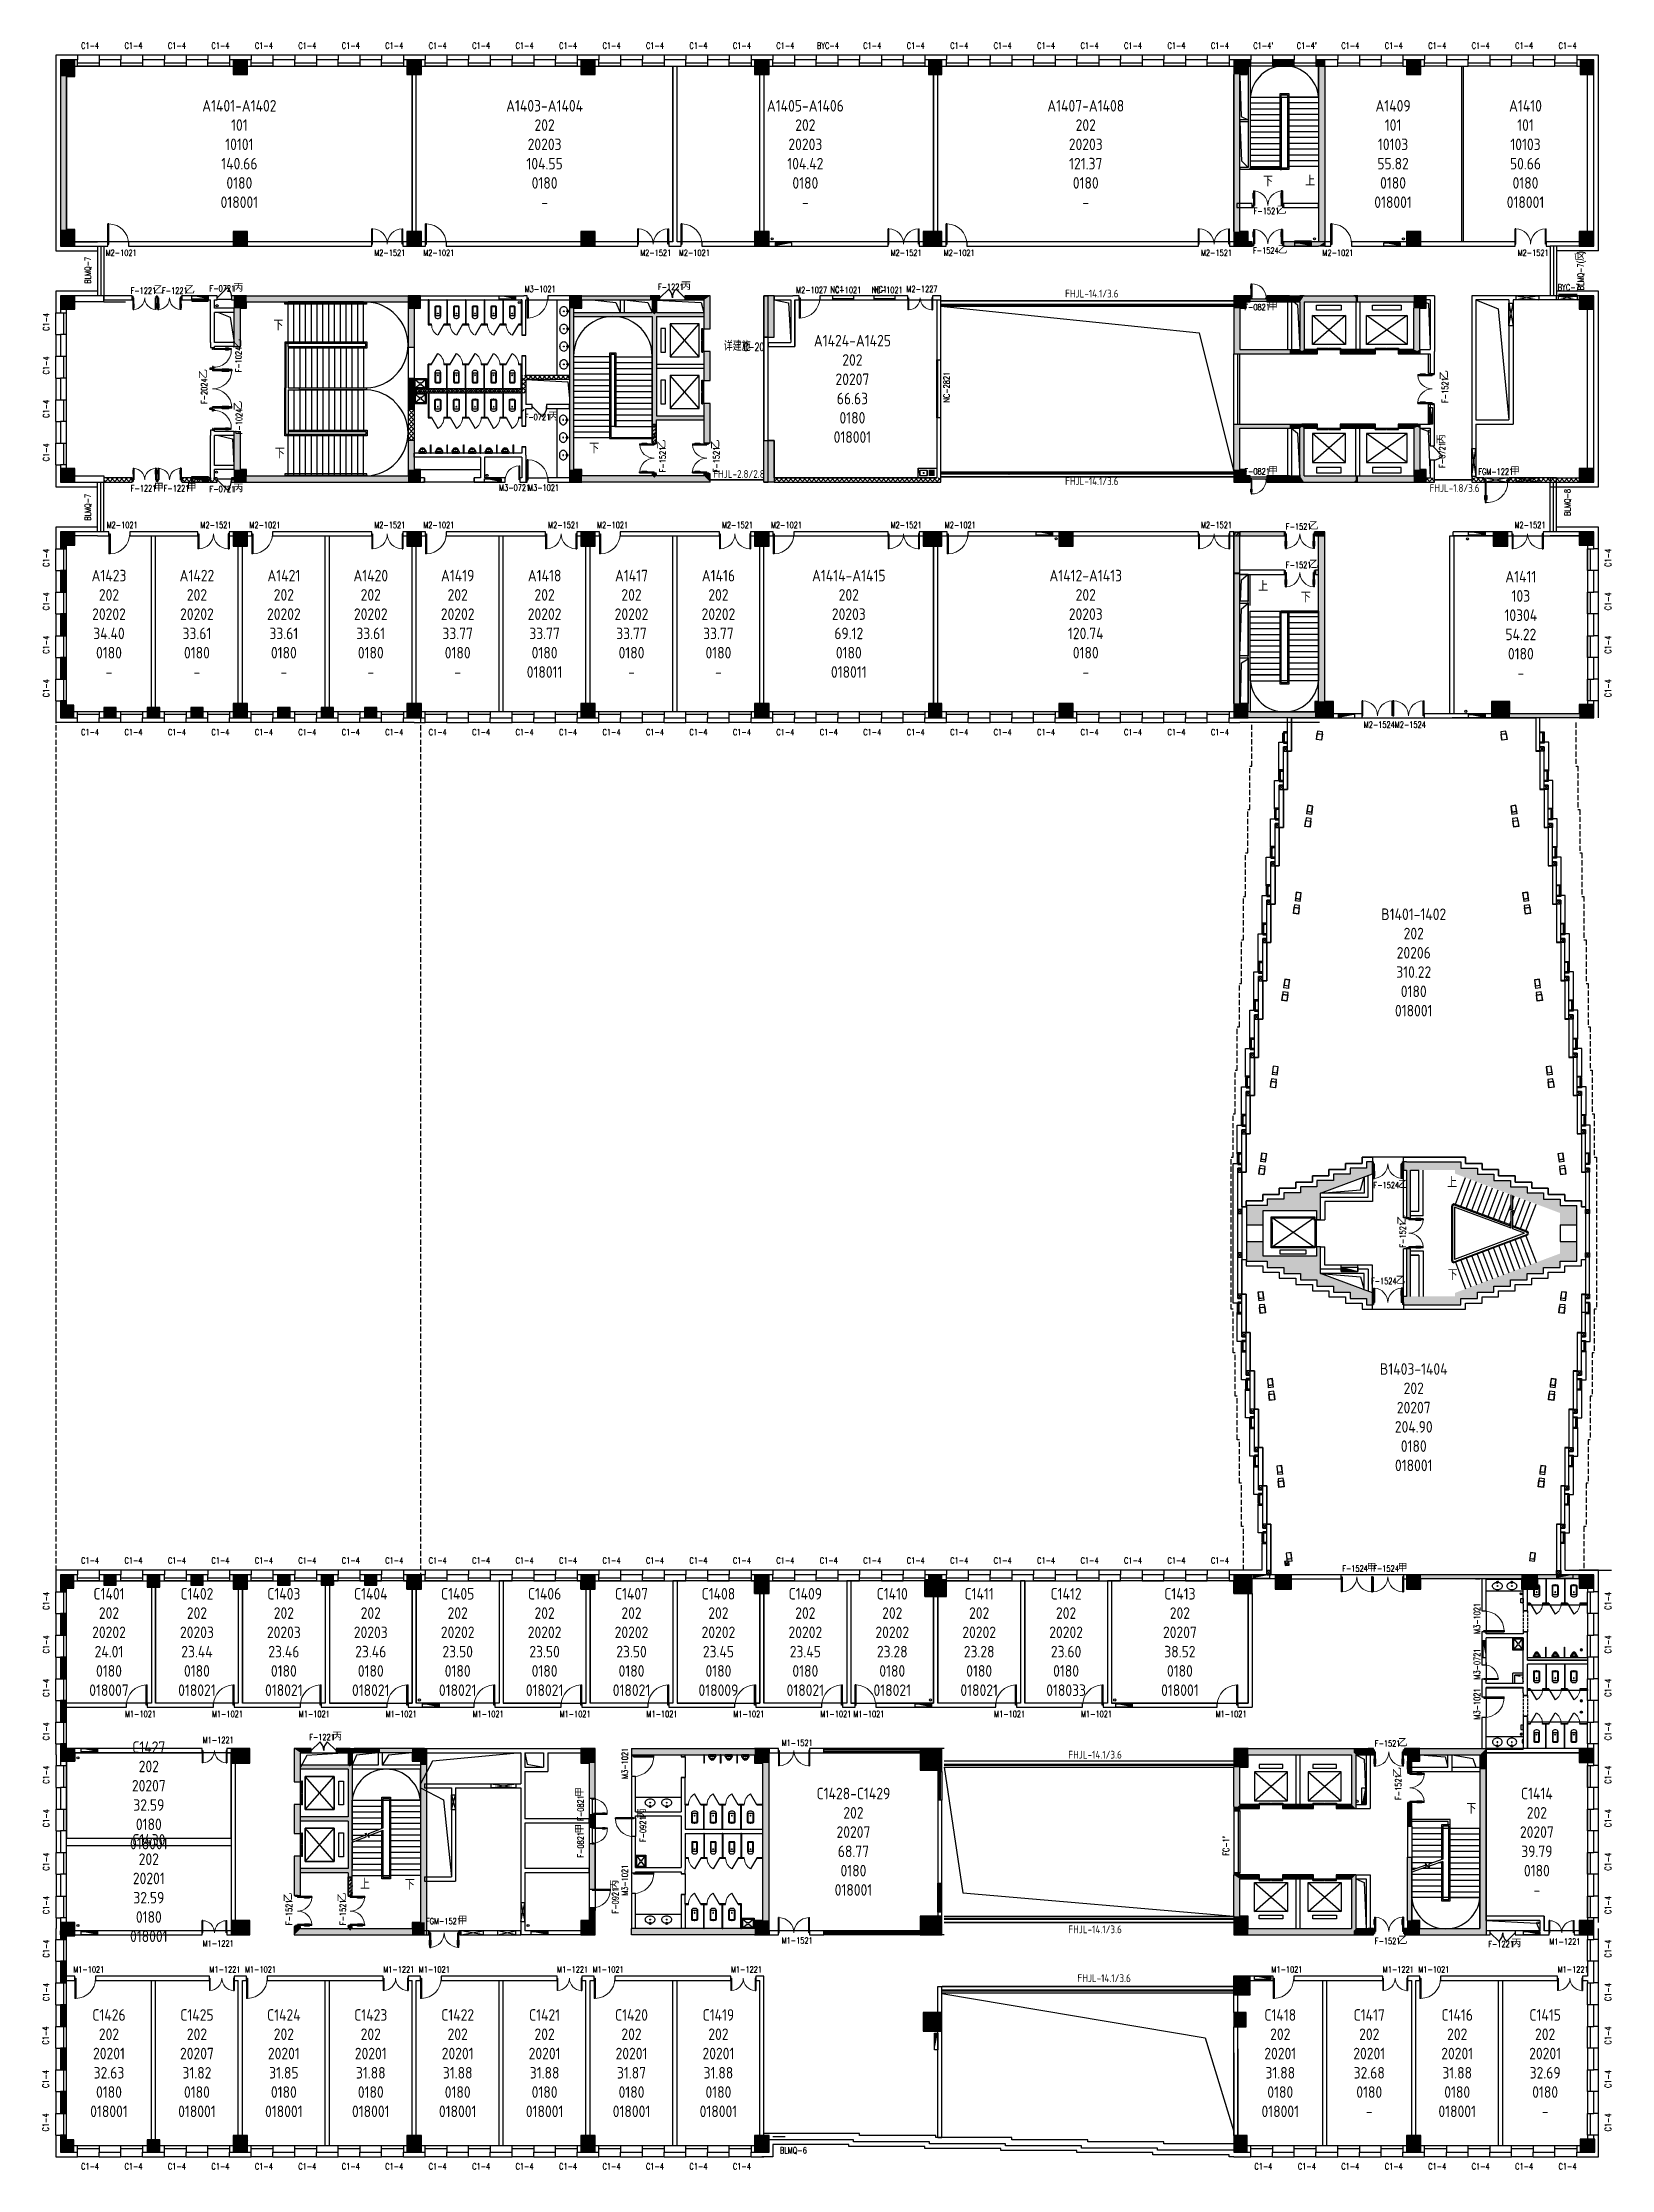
# Model space of a CAD drawing. Extents: x 2066852 to 2142668, y 313528 to 416301.
import ezdxf

# ---------------------------------------------------------------- set-up
doc = ezdxf.new("R2010")
doc.units = 0
doc.header["$LTSCALE"] = 1000
doc.header["$MEASUREMENT"] = 0
doc.linetypes.add('DASH', pattern=[0.35, 0.25, -0.1])
doc.linetypes.add('HIDDEN', pattern=[0.375, 0.25, -0.125])
for name, color, linetype in [('body', 30, 'Continuous'), ('RM$', 5, 'Continuous'), ('RM$TXT', 5, 'Continuous'), ('消防', 222, 'Continuous')]:
    doc.layers.add(name, color=color, linetype=linetype)
doc.styles.add('-宋体', font='GBENOR.shx', dxfattribs={"bigfont": 'GBCBIG.shx'})
doc.styles.add('_TCH_DIM', font='SIMPLEX', dxfattribs={"bigfont": 'GBCBIG'})
doc.styles.add('_TCH_WINDOW', font='txt.shx', dxfattribs={"height": 3.5, "bigfont": 'hztxt.shx'})
doc.styles.get("Standard").update_dxf_attribs({"font": 'gbenor.shx', "bigfont": 'gbcbig.shx'})
pattern_1 = [(45, (0, 0), (-88.388348, 88.388348), []), (50, (0, 0), (358.63009, -31.376067), [37.5, -412.5]), (355, (0, 0), (-69.375667, 376.096067), [30, -330]), (100.4514, (29.9, -2.6), (289.25469, 344.71977), [31.870095, -350.571056]), (46.1842, (0, 100), (533.62052, -82.75951), [56.25, -618.75]), (96.6356, (44.47, 93.1), (467.33135, 487.05894), [47.80514, -525.8565]), (351.1842, (0, 100), (467.33097, 487.0593), [45, -495]), (21, (50, 75), (298.453526, -201.309445), [37.5, -412.5]), (326, (50, 75), (121.657666, 362.57502), [30, -330]), (71.4514, (74.87, 58.22), (420.111314, 161.26525), [31.870095, -350.571056]), (37.5, (0, 0), (6.079928, 166.446927), [0, -326, 0, -335, 0, -331.25]), (7.5, (0, 0), (131.534769, 197.205856), [0, -191, 0, -318.5, 0, -126.25]), (327.5, (-111.5, 0), (266.911218, -11.277436), [0, -125, 0, -390, 0, -517.5]), (317.5, (-161.5, 0), (291.593085, 50.05249), [0, -162.5, 0, -259, 0, -367.5])]

msp = doc.modelspace()

# ---------------------------------------------------------------- texts
at = {"layer": 'body'}
for s, height, style, p in [('下', 506, '_TCH_DIM', (2125829, 409350)), ('上', 506, '_TCH_DIM', (2127865, 409373)), ('乙', 350, '_TCH_WINDOW', (2126500, 408012)), ('乙', 350, '_TCH_WINDOW', (2126535, 406102)), ('丙', 350, '_TCH_WINDOW', (2097708, 404344)), ('下', 506, '_TCH_DIM', (2078007, 402399)), ('甲', 350, '_TCH_WINDOW', (2126078, 403365)), ('详建施', 434, '_TCH_DIM', (2099770, 401405, 0)), ('下', 506, '_TCH_DIM', (2078082, 396205)), ('下', 506, '_TCH_DIM', (2093271, 396448)), ('甲', 350, '_TCH_WINDOW', (2126078, 395427)), ('甲', 350, '_TCH_WINDOW', (2137770, 395415)), ('丙', 350, '_TCH_WINDOW', (2076075, 394575)), ('乙', 350, '_TCH_WINDOW', (2128051, 390904)), ('上', 506, '_TCH_DIM', (2125598, 389784)), ('下', 506, '_TCH_DIM', (2127662, 389255)), ('乙', 350, '_TCH_WINDOW', (2132357, 360941)), ('上', 506, '_TCH_DIM', (2134724, 360975)), ('乙', 350, '_TCH_WINDOW', (2132235, 356308)), ('下', 506, '_TCH_DIM', (2134752, 356514)), ('丙', 350, '_TCH_WINDOW', (2080858, 334268)), ('乙', 350, '_TCH_WINDOW', (2132351, 333965)), ('下', 506, '_TCH_DIM', (2135658, 330726)), ('上', 506, '_TCH_DIM', (2082193, 327073)), ('下', 506, '_TCH_DIM', (2084361, 327049)), ('乙', 350, '_TCH_WINDOW', (2132351, 324415)), ('丙', 350, '_TCH_WINDOW', (2137833, 324269))]:
    msp.add_text(s, height=height, dxfattribs=dict(at, style=style)).set_placement(p)
at = {"layer": 'body', "width": 0.705882}
for s, height, style, p in [('F-1521', 297.5, '_TCH_WINDOW', (2125380, 408012)), ('F-1524', 297.5, '_TCH_WINDOW', (2125345, 406102)), ('F-1221', 297.5, '_TCH_WINDOW', (2096588, 404344)), ('NC1', 297.5, '_TCH_WINDOW', (2104929, 404225)), ('NC1', 297.5, '_TCH_WINDOW', (2107029, 404225)), ('F-0821', 297.5, '_TCH_WINDOW', (2124923, 403365)), ('C-20', 382.5, '_TCH_DIM', (2100717, 401405, 0)), ('F-0821', 297.5, '_TCH_WINDOW', (2124923, 395427)), ('FGM-1221', 297.5, '_TCH_WINDOW', (2136230, 395415)), ('F-0721', 297.5, '_TCH_WINDOW', (2074920, 394575)), ('F-1521', 297.5, '_TCH_WINDOW', (2126931, 390904)), ('F-1524', 297.5, '_TCH_WINDOW', (2131167, 360941)), ('F-1524', 297.5, '_TCH_WINDOW', (2131045, 356308)), ('F-1221', 297.5, '_TCH_WINDOW', (2079738, 334268)), ('F-1521', 297.5, '_TCH_WINDOW', (2131231, 333965)), ('F-1521', 297.5, '_TCH_WINDOW', (2131231, 324415)), ('F-1221', 297.5, '_TCH_WINDOW', (2136713, 324269)), ('BLMQ-6', 297.5, '_TCH_WINDOW', (2102485, 314301))]:
    msp.add_text(s, height=height, dxfattribs=dict(at, style=style)).set_placement(p)
at = {"layer": 'body', "style": '_TCH_WINDOW'}
for s, rotation, p in [('反', 90, (2141329, 405729)), ('乙', 360, (2072226, 404164)), ('乙', 360, (2073743, 404164)), ('丙', 360, (2076075, 404270)), ('乙', 90, (2076470, 401515)), ('乙', 90, (2074813, 400054)), ('乙', 90, (2134776, 400002)), ('乙', 90, (2076497, 398524)), ('丙', 360, (2091300, 398053)), ('乙', 90, (2096963, 396652)), ('乙', 90, (2099563, 396652)), ('丙', 90, (2134637, 396901)), ('甲', 0, (2072235, 394614)), ('甲', 0, (2073828, 394614)), ('乙', 360, (2128051, 392764)), ('乙', 90, (2132732, 359190)), ('甲', 360, (2130845, 342415)), ('甲', 360, (2132345, 342415)), ('乙', 90, (2132513, 332502)), ('甲', 90, (2093001, 331529)), ('甲', 90, (2093001, 329751)), ('丙', 90, (2096013, 330501)), ('丙', 90, (2094683, 327051)), ('乙', 90, (2078913, 326452)), ('乙', 90, (2081513, 326452)), ('甲', 360, (2086920, 325377))]:
    msp.add_text(s, height=350, rotation=rotation, dxfattribs=at).set_placement(p)
at = {"layer": 'body', "style": '_TCH_WINDOW', "width": 0.705882}
for s, height, rotation, p in [(')', 298, 90, (2141329, 406079)), ('BLMQ-7', 297.5, 90, (2069186, 404644)), ('BLMQ-7(', 297.5, 90, (2141329, 404329)), ('F-1221', 297.5, 360, (2071106, 404164)), ('F-1221', 297.5, 360, (2072623, 404164)), ('F-0721', 297.5, 360, (2074920, 404270)), ('F-1024', 297.5, 90, (2076470, 400360)), ('F-2024', 297.5, 90, (2074813, 398829)), ('F-1521', 297.5, 90, (2134776, 398882)), ('F-1024', 297.5, 90, (2076497, 397369)), ('F-0721', 297.5, 360, (2090145, 398053)), ('F-0721', 297.5, 90, (2134637, 395746)), ('F-1521', 297.5, 90, (2096963, 395532)), ('F-1521', 297.5, 90, (2099563, 395532)), ('F-1221', 297.5, 0, (2071115, 394614)), ('F-1221', 297.5, 0, (2072708, 394614)), ('BLMQ-7', 297.5, 90, (2069186, 393190)), ('BLMQ-8', 297.5, 90, (2140690, 393427)), ('F-1521', 297.5, 360, (2126931, 392764)), ('F-1521', 297.5, 90, (2132732, 358070)), ('F-1524', 297.5, 360, (2129655, 342415)), ('F-1524', 297.5, 360, (2131155, 342415)), ('M3-1021', 297.5, 90, (2136320, 339405)), ('M3-0721', 297.5, 90, (2136320, 337200)), ('M3-1021', 297.5, 90, (2136320, 335270)), ('F-1521', 297.5, 90, (2132513, 331382)), ('F-0821', 297.5, 90, (2093001, 330374)), ('F-0921', 297.5, 90, (2096013, 329346)), ('F-0821', 297.5, 90, (2093001, 328596)), ("FC-1'", 297.5, 90, (2124189, 328685)), ('F-0921', 297.5, 90, (2094683, 325896)), ('F-1521', 297.5, 90, (2078913, 325332)), ('F-1521', 297.5, 90, (2081513, 325332)), ('FGM-1521', 297.5, 360, (2085380, 325377))]:
    msp.add_text(s, height=height, rotation=rotation, dxfattribs=at).set_placement(p)
at = {"layer": 'body', "width": 0.8, "flags": 9}
for tag, s in [('XSIZE', '900'), ('YSIZE', '470')]:
    msp.add_attdef(tag, (2109613, 395735), s, height=0.5, dxfattribs=at)
at = {"layer": 'RM$TXT', "char_height": 558.8, "attachment_point": 8}
for s, insert in [('A1401-A1402^M^J101^M^J10101^M^J140.66^M^J0180^M^J018001^M^J', (2076363, 408307)), ('A1403-A1404^M^J202^M^J20203^M^J104.55^M^J0180^M^J-^M^J', (2091113, 408307)), ('A1405-A1406^M^J202^M^J20203^M^J104.42^M^J0180^M^J-^M^J', (2103713, 408307)), ('A1407-A1408^M^J202^M^J20203^M^J121.37^M^J0180^M^J-^M^J', (2117263, 408307)), ('A1409^M^J101^M^J10103^M^J55.82^M^J0180^M^J018001^M^J', (2132113, 408307)), ('A1410^M^J101^M^J10103^M^J50.66^M^J0180^M^J018001^M^J', (2138513, 408307)), ('A1424-A1425^M^J202^M^J20207^M^J66.63^M^J0180^M^J018001^M^J', (2105988, 396957)), ('A1423^M^J202^M^J20202^M^J34.40^M^J0180^M^J-^M^J', (2070063, 385607)), ('A1422^M^J202^M^J20202^M^J33.61^M^J0180^M^J-^M^J', (2074313, 385607)), ('A1421^M^J202^M^J20202^M^J33.61^M^J0180^M^J-^M^J', (2078513, 385607)), ('A1420^M^J202^M^J20202^M^J33.61^M^J0180^M^J-^M^J', (2082713, 385607)), ('A1419^M^J202^M^J20202^M^J33.77^M^J0180^M^J-^M^J', (2086913, 385607)), ('A1418^M^J202^M^J20202^M^J33.77^M^J0180^M^J018011^M^J', (2091113, 385607)), ('A1417^M^J202^M^J20202^M^J33.77^M^J0180^M^J-^M^J', (2095313, 385607)), ('A1416^M^J202^M^J20202^M^J33.77^M^J0180^M^J-^M^J', (2099513, 385607)), ('A1414-A1415^M^J202^M^J20203^M^J69.12^M^J0180^M^J018011^M^J', (2105813, 385607)), ('A1412-A1413^M^J202^M^J20203^M^J120.74^M^J0180^M^J-^M^J', (2117263, 385607)), ('A1411^M^J103^M^J10304^M^J54.22^M^J0180^M^J-^M^J', (2138288, 385557)), ('B1401-1402^M^J202^M^J20206^M^J310.22^M^J0180^M^J018001^M^J', (2133113, 369244)), ('B1403-1404^M^J202^M^J20207^M^J204.90^M^J0180^M^J018001^M^J', (2133113, 347269)), ('C1401^M^J202^M^J20202^M^J24.01^M^J0180^M^J018007^M^J', (2070063, 336407)), ('C1402^M^J202^M^J20203^M^J23.44^M^J0180^M^J018021^M^J', (2074313, 336407)), ('C1403^M^J202^M^J20203^M^J23.46^M^J0180^M^J018021^M^J', (2078513, 336407)), ('C1404^M^J202^M^J20203^M^J23.46^M^J0180^M^J018021^M^J', (2082713, 336407)), ('C1405^M^J202^M^J20202^M^J23.50^M^J0180^M^J018021^M^J', (2086913, 336407)), ('C1406^M^J202^M^J20202^M^J23.50^M^J0180^M^J018021^M^J', (2091113, 336407)), ('C1407^M^J202^M^J20202^M^J23.50^M^J0180^M^J018021^M^J', (2095313, 336407)), ('C1408^M^J202^M^J20202^M^J23.45^M^J0180^M^J018009^M^J', (2099513, 336407)), ('C1409^M^J202^M^J20202^M^J23.45^M^J0180^M^J018021^M^J', (2103713, 336407)), ('C1410^M^J202^M^J20202^M^J23.28^M^J0180^M^J018021^M^J', (2107913, 336407)), ('C1411^M^J202^M^J20202^M^J23.28^M^J0180^M^J018021^M^J', (2112113, 336407)), ('C1412^M^J202^M^J20202^M^J23.60^M^J0180^M^J018033^M^J', (2116313, 336407)), ('C1413^M^J202^M^J20207^M^J38.52^M^J0180^M^J018001^M^J', (2121813, 336407)), ('C1427^M^J202^M^J20207^M^J32.59^M^J0180^M^J018001^M^J', (2071988, 328997)), ('C1428-C1429^M^J202^M^J20207^M^J68.77^M^J0180^M^J018001^M^J', (2106038, 326757)), ('C1414^M^J202^M^J20207^M^J39.79^M^J0180^M^J-^M^J', (2139063, 326757)), ('C1430^M^J202^M^J20201^M^J32.59^M^J0180^M^J018001^M^J', (2071988, 324517)), ('C1426^M^J202^M^J20201^M^J32.63^M^J0180^M^J018001^M^J', (2070063, 316057)), ('C1425^M^J202^M^J20207^M^J31.82^M^J0180^M^J018001^M^J', (2074313, 316057)), ('C1424^M^J202^M^J20201^M^J31.85^M^J0180^M^J018001^M^J', (2078513, 316057)), ('C1423^M^J202^M^J20201^M^J31.88^M^J0180^M^J018001^M^J', (2082713, 316057)), ('C1422^M^J202^M^J20201^M^J31.88^M^J0180^M^J018001^M^J', (2086913, 316057)), ('C1421^M^J202^M^J20201^M^J31.88^M^J0180^M^J018001^M^J', (2091113, 316057)), ('C1420^M^J202^M^J20201^M^J31.87^M^J0180^M^J018001^M^J', (2095313, 316057)), ('C1419^M^J202^M^J20201^M^J31.88^M^J0180^M^J018001^M^J', (2099513, 316057)), ('C1418^M^J202^M^J20201^M^J31.88^M^J0180^M^J018001^M^J', (2126663, 316057)), ('C1417^M^J202^M^J20201^M^J32.68^M^J0180^M^J-^M^J', (2130963, 316057)), ('C1416^M^J202^M^J20201^M^J31.88^M^J0180^M^J018001^M^J', (2135213, 316057)), ('C1415^M^J202^M^J20201^M^J32.69^M^J0180^M^J-^M^J', (2139463, 316057))]:
    msp.add_mtext(s, dxfattribs=dict(at, insert=insert))
at = {"layer": '消防', "style": '-宋体'}
for s, p in [('FHJL-14.1/3.6', (2116266, 403981)), ('FHJL-2.8/2.8', (2099267, 395265)), ('FHJL-14.1/3.6', (2116266, 394917)), ('FHJL-1.8/3.6', (2133873, 394584)), ('FHJL-14.1/3.6', (2116425, 333382)), ('FHJL-14.1/3.6', (2116425, 324943)), ('FHJL-14.1/3.6', (2116861, 322584))]:
    msp.add_text(s, height=375, dxfattribs=at).set_placement(p)

# ---------------------------------------------------------------- blocks, each defined once
blk = doc.blocks.new('A$C1DF25F63')
at = {"layer": 'body'}
h = blk.add_hatch(dxfattribs=at)
h.set_pattern_fill('ANSI31', color=256, scale=200, style=0)
h.set_pattern_definition([(45, (-36289.582, -2991.087), (-17.67767, 17.67767), [])])
h.paths.add_polyline_path([(0, 50, 1), (100, 50, 1)])
blk.add_circle((50, 50), 50, dxfattribs=at)
blk = doc.blocks.new('$DorLib2D$00000001')
for p, q in [((0.45, 0.975), (0.5, 0.975)), ((0.45, 0), (0.45, 0.975)), ((0.5, 0), (0.45, 0)), ((0.5, 0), (0.5, 0.975))]:
    blk.add_line(p, q)
at = {"lineweight": 13}
blk.add_arc((0.475, 0), 0.975, 91.46928, 180, dxfattribs=at)
blk = doc.blocks.new('$lvtry$00000117')
for p, q in [((-140, -40, 0), (-140, -480, 0)), ((140, -470, 0), (-140, -470, 0)), ((-110, -40, 0), (-110, -470, 0)), ((100, 0, 0), (-100, 0, 0)), ((100, -30, 0), (-100, -30, 0)), ((-30, -590, 0), (30, -590, 0)), ((110, -470, 0), (110, -40, 0)), ((140, -480, 0), (140, -40, 0))]:
    blk.add_line(p, q)
blk.add_circle((0, -359, 0), 20)
for centre, radius, start, end in [((-100, -40, 0), 40, 90, 180), ((-30, -480, 0), 110, 180, 270), ((-100, -40, 0), 10, 90, 180), ((30, -480, 0), 110, 270, 0), ((100, -40, 0), 40, 0, 90), ((100, -40, 0), 10, 0, 90)]:
    blk.add_arc(centre, radius, start, end)
blk.add_point((0, 0, 0))
blk = doc.blocks.new('$TCHSYS$APDOOR2D')
blk.add_line((0.5, 0), (0, 0.87))
at = {"lineweight": 13}
blk.add_arc((0.5, 0), 1, 120, 180, dxfattribs=at)
blk = doc.blocks.new('$lvtry$00000012')
for p, q in [((-250, -50, 0), (-39, -219, 0)), ((-250, -450, 0), (-39, -281, 0)), ((39, -219, 0), (250, -50, 0)), ((39, -281, 0), (250, -450, 0))]:
    blk.add_line(p, q)
at = {"elevation": 0}
for points in [[(300, -500), (300, 0), (-300, 0), (-300, -500)], [(250, -450), (250, -50), (-250, -50), (-250, -450)]]:
    blk.add_lwpolyline(points, close=True, dxfattribs=at)
blk.add_circle((0, -250, 0), 50)
blk = doc.blocks.new('$lvtry$00000194')
for p, q in [((-17, -27, 0), (-17, -17, 0)), ((17, -27, 0), (17, -17, 0))]:
    blk.add_line(p, q)
at = {"elevation": 0}
blk.add_lwpolyline([(14, -39, -0.0673736), (92, -53, -0.0881515), (166, -93, -0.1052687), (218, -155, -0.1216849), (235, -224, -0.1216849), (218, -292, -0.1052687), (166, -355, -0.0881515), (92, -394, -0.0789663), (0, -409, -0.0789663), (-92, -394, -0.0881515), (-166, -355, -0.1052687), (-218, -292, -0.1216849), (-235, -224, -0.1216849), (-218, -155, -0.1052687), (-166, -93, -0.0881515), (-92, -53, -0.059935), (-23, -40, -0.059935)], format="xyb", dxfattribs=at)
for centre, radius in [((0, -221, 0), 20), ((0, -27, 0), 16.7), ((0, -221, 0), 15)]:
    blk.add_circle(centre, radius)
for centre, radius, start, end in [((-40, -17, 0), 10.1, 106.60956, 258.16482), ((-64, 250, 0), 259, 274.70692, 282.37316), ((-75, -197, 0), 173, 71.36005, 79.18732), ((-29, -63, 0), 6.77, 155.34398, 308.32242), ((-171, 35, 0), 166, 324.84107, 338.13372), ((-171, 35, 0), 170, 324.84107, 331.35233), ((-29, -63, 0), 3.37, 155.34398, 308.32242), ((100, -178, 0), 170, 132.31406, 138.82532), ((100, -178, 0), 166, 125.53268, 138.82532), ((-12, -42, 0), 10.6, 201.89238, 261.77402), ((0, -17, 0), 16.7, 0, 180), ((-381, -99, 0), 372, 2.39824, 6.76269), ((0, -80, 0), 9.9, 201.78369, 338.21631), ((64, 250, 0), 259, 257.62684, 265.29308), ((381, -99, 0), 372, 170.10083, 177.60176), ((75, -197, 0), 173, 100.81268, 110.41907), ((40, -17, 0), 10.1, 281.83518, 73.39044)]:
    blk.add_arc(centre, radius, start, end)
blk.add_point((0, -17, 0))
blk = doc.blocks.new('$lvtry$00000107')
for p, q in [((-170, 0, 0), (170, 0, 0)), ((-170, -61, 0), (-170, 0, 0)), ((170, -61, 0), (170, 0, 0)), ((-162, -88, 0), (-69, -231, 0)), ((-124, -91, 0), (-43, -216, 0)), ((-116, -76, 0), (116, -76, 0)), ((43, -216, 0), (124, -91, 0)), ((69, -231, 0), (162, -88, 0))]:
    blk.add_line(p, q)
for centre, radius in [((0, -177, 0), 20), ((0, -38, 0), 17.7)]:
    blk.add_circle(centre, radius)
for centre, radius, start, end in [((-120, -61, 0), 50, 180, 213.0863), ((-116, -86, 0), 10, 90, 213.0863), ((0, -191, 0), 80, 210, 330), ((0, -191, 0), 50, 210, 330), ((116, -86, 0), 10, 326.9137, 90), ((120, -61, 0), 50, 326.9137, 0)]:
    blk.add_arc(centre, radius, start, end)
blk.add_point((0, -38, 0))
blk = doc.blocks.new('cde')
at = {"layer": '消防'}
blk.add_hatch(color=256, dxfattribs=at).paths.add_polyline_path([(-873427, -271674), (-874227, -271674), (-873427, -271834)])
blk.add_lwpolyline([(-874227, -271674), (-873427, -271674), (-873427, -271834), (-874227, -271834)], close=True, dxfattribs=at)
blk = doc.blocks.new('dsssw')
at = {"layer": 'body'}
for p, q in [((1064289, 722723), (1064489, 722723)), ((1064289, 721623), (1064289, 722723)), ((1064289, 722723), (1064489, 721623)), ((1064289, 721623), (1064489, 722723)), ((1064489, 722723), (1064489, 721623)), ((1064639, 723073, 1000), (1065739, 723073, 1000)), ((1064639, 722874, 1000), (1064639, 723073, 1000)), ((1064639, 723073, 1000), (1065739, 722874, 1000)), ((1065739, 723073), (1064639, 722874, 1000)), ((1065739, 722874, 1000), (1064639, 722874, 1000)), ((1065739, 723073, 1000), (1065739, 722874, 1000)), ((1066689, 723073, 10000), (1067589, 723073, 10000)), ((1066689, 722874, 10000), (1066689, 723073, 10000)), ((1066689, 723073, 10000), (1067589, 722874, 10000)), ((1067589, 723073), (1066689, 722874, 10000)), ((1067589, 722874, 10000), (1066689, 722874, 10000)), ((1067589, 723073, 10000), (1067589, 722874, 10000)), ((1064489, 721623), (1064289, 721623)), ((1062489, 715698, 20000), (1062687, 715698, 20000)), ((1062489, 714348, 20000), (1062489, 715698, 20000)), ((1062489, 715698, 20000), (1062687, 714348, 20000)), ((1062489, 714348), (1062687, 715698, 20000)), ((1062687, 715698, 20000), (1062687, 714348, 20000)), ((1062687, 714348, 20000), (1062489, 714348, 20000)), ((1063134, 714273), (1064234, 714273)), ((1063134, 714071), (1063134, 714273)), ((1064234, 714273), (1063134, 714073)), ((1063134, 714273), (1064234, 714071)), ((1064234, 714273), (1064234, 714071)), ((1064639, 714273), (1065739, 714273)), ((1064639, 714073), (1064639, 714273)), ((1065739, 714273), (1064639, 714073)), ((1064639, 714273), (1065739, 714073)), ((1065739, 714273), (1065739, 714073)), ((1064234, 714071), (1063134, 714071)), ((1065739, 714073), (1064639, 714073))]:
    blk.add_line(p, q, dxfattribs=at)
blk = doc.blocks.new('fw1')
at = {"layer": 'body'}
for p, q in [((2130523, 440580), (2130576, 441599)), ((2130576, 441599), (2130896, 441870)), ((2130896, 440580), (2130496, 440580)), ((2130497, 437930), (2130576, 440209)), ((2130576, 440209), (2130896, 440480)), ((2130523, 435630), (2130576, 437595)), ((2130576, 437595), (2130896, 437790)), ((2130897, 435630), (2130497, 435630)), ((2130897, 435630), (2130497, 435630))]:
    blk.add_line(p, q, dxfattribs=at)
for points in [[(2130496, 441870), (2130896, 441870), (2130896, 440580), (2130496, 440580)], [(2130496, 440480), (2130896, 440480), (2130896, 437930), (2130497, 437930)], [(2130497, 437830), (2130896, 437830), (2130896, 435630), (2130497, 435630)]]:
    blk.add_lwpolyline(points, close=True, dxfattribs=at)
blk = doc.blocks.new('$WINLIB2D$00000004')
for p, q in [((-0.5, 0.5), (0.5, 0.5)), ((-0.5, 0.241), (0.5, 0.241)), ((-0.5, -0.5), (0.5, -0.5))]:
    blk.add_line(p, q)
blk = doc.blocks.new('$DorLib2D$00000002')
for p, q in [((-0.5, 0), (-0.5, 0.4875)), ((-0.475, 0.4875), (-0.5, 0.4875)), ((-0.475, 0), (-0.475, 0.4875)), ((0.475, 0), (0.475, 0.4875)), ((0.475, 0.4875), (0.5, 0.4875)), ((0.5, 0), (0.5, 0.4875)), ((-0.5, 0), (-0.475, 0)), ((0.5, 0), (0.475, 0))]:
    blk.add_line(p, q)
at = {"lineweight": 13}
for centre, start, end in [((-0.4875, 0), 0, 88.530716), ((0.4875, 0), 91.469284, 180)]:
    blk.add_arc(centre, 0.4875, start, end, dxfattribs=at)
blk = doc.blocks.new('$DorLib2D$00000009')
for p, q in [((0.413, 0.905), (0.413, 0.081)), ((0.454, 0.905), (0.413, 0.905)), ((0.454, 0.081), (0.454, 0.905)), ((-0.494, 0.081), (-0.453, 0.081)), ((-0.494, -0.002), (-0.494, 0.081)), ((-0.453, 0.081), (-0.453, 0.039)), ((-0.453, 0.039), (-0.412, 0.039)), ((-0.412, 0.039), (-0.412, -0.002)), ((0.413, 0.782), (0.378, 0.782)), ((0.413, 0.624), (0.378, 0.624)), ((0.413, 0.081), (0.454, 0.081)), ((0.454, 0.039), (0.413, 0.039)), ((0.413, 0.039), (0.413, -0.002)), ((0.489, 0.782), (0.454, 0.782)), ((0.489, 0.624), (0.454, 0.624)), ((0.495, 0.081), (0.454, 0.081)), ((0.454, 0.081), (0.454, 0.039)), ((0.495, -0.002), (0.495, 0.081)), ((-0.494, -0.002), (-0.494, -0.002)), ((-0.412, -0.002), (-0.494, -0.002)), ((0.413, -0.002), (0.495, -0.002)), ((0.495, -0.002), (0.495, -0.002))]:
    blk.add_line(p, q)
at = {"lineweight": 13}
for p, q in [((0.378, 0.782), (0.378, 0.624)), ((0.489, 0.782), (0.489, 0.624))]:
    blk.add_line(p, q, dxfattribs=at)
blk.add_arc((0.372, 0.082), 0.825, 87.13397, 180.07167, dxfattribs=at)
blk = doc.blocks.new('$TCHSYS$LDOR22D')
for p, q in [((-0.517, 0.833), (-0.017, 0.833)), ((-0.517, 0.833), (-0.517, 0.667)), ((-0.517, 0.667), (-0.017, 0.667)), ((-0.5, 0.5), (0.5, 0.5)), ((-0.017, 0.833), (-0.017, 0.667)), ((0.017, 0.833), (0.017, 0.667)), ((0.017, 0.833), (0.517, 0.833)), ((0.017, 0.667), (0.517, 0.667)), ((0.517, 0.833), (0.517, 0.667))]:
    blk.add_line(p, q)
blk = doc.blocks.new('$DorLib2D$00000114')
at = {"color": 0}
blk.add_line((0.5, 0), (-0.21, 0.71), dxfattribs=at)
blk.add_arc((0.5, 0), 1, 135, 180, dxfattribs=at)
blk = doc.blocks.new('$DorLib2D$00000011')
for p, q in [((-0.5, 0.004), (-0.433, 0.004)), ((-0.5, 0.004), (-0.5, -0.062)), ((-0.483, 0.396), (-0.467, 0.396)), ((-0.483, 0.235), (-0.467, 0.235)), ((-0.467, 0.471), (-0.467, -0.062)), ((-0.467, 0.471), (-0.433, 0.471)), ((-0.433, 0.471), (-0.433, 0.004)), ((-0.417, 0.396), (-0.433, 0.396)), ((-0.417, 0.235), (-0.433, 0.235)), ((0.417, 0.396), (0.433, 0.396)), ((0.417, 0.235), (0.433, 0.235)), ((0.433, 0.471), (0.433, 0.004)), ((0.467, 0.471), (0.433, 0.471)), ((0.5, 0.004), (0.433, 0.004)), ((0.467, 0.471), (0.467, -0.062)), ((0.483, 0.396), (0.467, 0.396)), ((0.483, 0.235), (0.467, 0.235)), ((0.5, 0.004), (0.5, -0.062)), ((-0.5, -0.062), (-0.467, -0.062)), ((0.5, -0.062), (0.467, -0.062))]:
    blk.add_line(p, q)
at = {"lineweight": 13}
for p, q in [((-0.483, 0.396), (-0.483, 0.235)), ((-0.417, 0.396), (-0.417, 0.235)), ((0.417, 0.396), (0.417, 0.235)), ((0.483, 0.396), (0.483, 0.235))]:
    blk.add_line(p, q, dxfattribs=at)
for centre, start, end in [((-0.467, 0.004), 0, 85.904), ((0.467, 0.004), 94.096, 180)]:
    blk.add_arc(centre, 0.467, start, end, dxfattribs=at)
blk = doc.blocks.new('$lvtry$00000201')
for p, q in [((-140, -40, 0), (-140, -480, 0)), ((140, -470, 0), (-140, -470, 0)), ((-110, -40, 0), (-110, -470, 0)), ((100, 0, 0), (-100, 0, 0)), ((100, -30, 0), (-100, -30, 0)), ((-30, -590, 0), (30, -590, 0)), ((110, -470, 0), (110, -40, 0)), ((140, -480, 0), (140, -40, 0))]:
    blk.add_line(p, q)
blk.add_circle((0, -359, 0), 20)
for centre, radius, start, end in [((-100, -40, 0), 40, 90, 180), ((-30, -480, 0), 110, 180, 270), ((-100, -40, 0), 10, 90, 180), ((30, -480, 0), 110, 270, 0), ((100, -40, 0), 40, 0, 90), ((100, -40, 0), 10, 0, 90)]:
    blk.add_arc(centre, radius, start, end)
blk.add_point((0, 0))
blk = doc.blocks.new('$DorLib2D$00000116')
at = {"color": 0}
for p, q in [((-0.5, 0), (-0.146, 0.354)), ((0.5, 0), (0.146, 0.354))]:
    blk.add_line(p, q, dxfattribs=at)
for centre, start, end in [((-0.5, 0), 0, 45), ((0.5, 0), 135, 180)]:
    blk.add_arc(centre, 0.5, start, end, dxfattribs=at)
blk = doc.blocks.new('$lvtry$00000221')
for p, q in [((-170, 0, 0), (170, 0, 0)), ((-170, -61, 0), (-170, 0, 0)), ((-162, -88, 0), (-69, -231, 0)), ((-124, -91, 0), (-43, -216, 0)), ((-116, -76, 0), (116, -76, 0)), ((43, -216, 0), (124, -91, 0)), ((69, -231, 0), (162, -88, 0)), ((170, -61, 0), (170, 0, 0))]:
    blk.add_line(p, q)
for centre, radius in [((0, -177, 0), 20), ((0, -38, 0), 17.7)]:
    blk.add_circle(centre, radius)
for centre, radius, start, end in [((-120, -61, 0), 50, 180, 213.0863), ((-116, -86, 0), 10, 90, 213.0863), ((0, -191, 0), 80, 210, 330), ((0, -191, 0), 50, 210, 330), ((116, -86, 0), 10, 326.9137, 90), ((120, -61, 0), 50, 326.9137, 0)]:
    blk.add_arc(centre, radius, start, end)
blk.add_point((0, -38, 0))
blk = doc.blocks.new('$TCHSYS$WIN2D')
for p, q in [((-0.5, 0.5), (0.5, 0.5)), ((0.5, 0.167), (-0.5, 0.167)), ((0.5, -0.167), (-0.5, -0.167)), ((-0.5, -0.5), (0.5, -0.5))]:
    blk.add_line(p, q)

# ---------------------------------------------------------------- hatches: boundary and pattern name
at = {"layer": 'body'}
for points in [[(2067713, 414665), (2068413, 414665), (2068413, 415465), (2067713, 415465)], [(2076063, 414764), (2076763, 414764), (2076763, 415465), (2076063, 415465)], [(2084463, 414764), (2085163, 414764), (2085163, 415465), (2084463, 415465)], [(2092863, 414764), (2093563, 414764), (2093563, 415465), (2092863, 415465)], [(2101263, 414764), (2101963, 414764), (2101963, 415465), (2101263, 415465)], [(2109663, 414764), (2110313, 414764), (2110313, 415465), (2109663, 415465)], [(2124413, 414764), (2125063, 414764), (2125063, 415465), (2124413, 415465)], [(2125063, 415465), (2125063, 415164), (2125238, 415164), (2125238, 415465)], [(2127338, 415465), (2126288, 415465), (2126288, 415164), (2127338, 415164)], [(2128813, 415465), (2128388, 415465), (2128388, 415164), (2128813, 415164)], [(2132763, 414764), (2133463, 414764), (2133463, 415465), (2132763, 415465)], [(2141163, 414764), (2141813, 414764), (2141813, 415465), (2141163, 415465)], [(2067713, 407264), (2068013, 407264), (2068013, 414665), (2067713, 414665)], [(2124713, 414764), (2124413, 414764), (2124413, 407164), (2124713, 407164)], [(2128513, 415164), (2128513, 406664), (2128813, 406664), (2128813, 415164)], [(2067713, 406464), (2068413, 406464), (2068413, 407264), (2067713, 407264)], [(2076063, 406464), (2076763, 406464), (2076763, 407164), (2076063, 407164)], [(2084463, 406464), (2085163, 406464), (2085163, 407164), (2084463, 407164)], [(2092863, 406464), (2093563, 406464), (2093563, 407164), (2092863, 407164)], [(2101263, 406464), (2101963, 406464), (2101963, 407164), (2101263, 407164)], [(2109413, 406464), (2110313, 406464), (2110313, 407164), (2109413, 407164)], [(2124413, 406464), (2125113, 406464), (2125113, 407164), (2124413, 407164)], [(2132763, 406464), (2133463, 406464), (2133463, 407164), (2132763, 407164)], [(2141113, 406464), (2141813, 406464), (2141813, 407164), (2141113, 407164)], [(2125113, 406664), (2125113, 406464), (2125313, 406464), (2125313, 406664)], [(2128813, 406664), (2126813, 406664), (2126813, 406464), (2128513, 406464)], [(2128813, 406664), (2128513, 406464), (2128813, 406464)], [(2067713, 403415), (2068413, 403415), (2068413, 404064), (2067713, 404064)], [(2076113, 403464), (2076713, 403464), (2076713, 404064), (2076113, 404064)], [(2076713, 404064), (2076713, 403764), (2084513, 403764), (2084513, 404064)], [(2084513, 403464), (2085113, 403464), (2085113, 404064), (2084513, 404064)], [(2092313, 404064), (2092313, 403464), (2092913, 403464), (2092913, 404064)], [(2092913, 404064), (2092913, 403864), (2094863, 403864), (2094863, 404064)], [(2094863, 404064), (2094863, 403864), (2096213, 403864), (2096213, 404064)], [(2096413, 403931), (2096413, 404064), (2096213, 404064), (2096213, 403864), (2096313, 403864)], [(2096413, 403931), (2096313, 403864), (2096313, 403264), (2096413, 403164), (2096513, 403264), (2096513, 403864)], [(2096513, 403864), (2096688, 403864), (2096688, 404064), (2096413, 404064), (2096413, 403931)], [(2099113, 404064), (2097888, 404064), (2097888, 403864), (2098813, 403864)], [(2098813, 403864), (2098813, 402464), (2099113, 402464), (2099113, 404064)], [(2102213, 404064), (2101713, 404064), (2101713, 402064), (2102213, 402064)], [(2124413, 403465), (2125013, 403465), (2125013, 404064), (2124413, 404064)], [(2125013, 403764), (2125213, 403764), (2125213, 404064), (2125013, 404064)], [(2127113, 404064), (2126013, 404064), (2126013, 403764), (2127113, 403764)], [(2127113, 404064), (2127113, 403764), (2127613, 403764), (2127713, 403915), (2127613, 404064)], [(2127613, 404064), (2127713, 403915), (2127813, 404064)], [(2127713, 403915), (2127613, 403764), (2127613, 401465), (2127713, 401398), (2127813, 401465), (2127813, 403764)], [(2127713, 403915), (2127813, 403764), (2130313, 403764), (2130313, 403964), (2130213, 404064), (2127813, 404064)], [(2130213, 404064), (2130313, 403964), (2130413, 404064)], [(2130313, 403964), (2130313, 403764), (2130413, 403764), (2130413, 404064)], [(2133113, 403764), (2133113, 404064), (2130413, 404064), (2130413, 403764)], [(2133113, 403465), (2133713, 403465), (2133713, 404064), (2133113, 404064)], [(2141113, 403415), (2141813, 403415), (2141813, 404064), (2141113, 404064)], [(2076413, 403464), (2076113, 403464), (2076113, 401614), (2076413, 401614)], [(2084813, 403464), (2084513, 403464), (2084513, 401564), (2084813, 401564)], [(2092513, 403464), (2092313, 403464), (2092313, 395664), (2092513, 395664)], [(2092513, 403064), (2094863, 403064), (2094863, 403264), (2092513, 403264)], [(2094863, 403264), (2094863, 403064), (2096313, 403064), (2096413, 403164), (2096313, 403264)], [(2096413, 403164), (2096313, 403064), (2096313, 400764), (2096513, 400764), (2096513, 403064)], [(2096413, 403164), (2096513, 403064), (2098813, 403064), (2098813, 403264), (2096513, 403264)], [(2124713, 403465), (2124413, 403465), (2124413, 401265), (2124713, 401465)], [(2133413, 403465), (2133113, 403465), (2133113, 401465), (2133280, 401398), (2133413, 401465)], [(2099113, 399964), (2099113, 401364), (2098813, 401364), (2098813, 399964)], [(2124713, 401465), (2124413, 401265), (2127113, 401265), (2127113, 401465)], [(2127113, 401465), (2127113, 401265), (2127713, 401265), (2127713, 401398), (2127613, 401465)], [(2127713, 401265), (2128463, 401265), (2128463, 401465), (2127813, 401465), (2127713, 401398)], [(2130413, 401465), (2129563, 401465), (2129563, 401265), (2130413, 401265)], [(2130413, 401265), (2131263, 401265), (2131263, 401465), (2130413, 401465)], [(2133113, 401465), (2132363, 401465), (2132363, 401265), (2133313, 401265), (2133280, 401398)], [(2133280, 401398), (2133313, 401265), (2133413, 401265), (2133413, 401465)], [(2084513, 400064), (2084513, 399552), (2084813, 399552), (2084813, 400064)], [(2096513, 400764), (2096313, 400764), (2096313, 398264), (2096447, 398198), (2096513, 398264)], [(2084513, 399564), (2084513, 398565), (2084813, 398565), (2084813, 399564)], [(2099113, 396964), (2099113, 398864), (2098813, 398864), (2098813, 396964)], [(2096313, 398264), (2096313, 396964), (2096513, 396964), (2096513, 398064), (2096447, 398198)], [(2096447, 398198), (2096513, 398064), (2098813, 398064), (2098813, 398264), (2096513, 398264)], [(2124413, 395664), (2124713, 395664), (2124713, 397665), (2124413, 397864)], [(2124413, 397864), (2124713, 397665), (2127113, 397665), (2127113, 397864)], [(2127113, 397864), (2127113, 397665), (2127613, 397665), (2127713, 397731), (2127713, 397864)], [(2127713, 395215), (2127813, 395364), (2127813, 397665), (2127713, 397731), (2127613, 397665), (2127613, 395364)], [(2127813, 397665), (2128463, 397665), (2128463, 397864), (2127713, 397864), (2127713, 397731)], [(2130413, 397864), (2129563, 397864), (2129563, 397665), (2130413, 397665)], [(2130413, 397665), (2131263, 397665), (2131263, 397864), (2130413, 397864)], [(2133313, 397864), (2132363, 397864), (2132363, 397665), (2133113, 397665), (2133280, 397731)], [(2133113, 395664), (2133413, 395664), (2133413, 397665), (2133280, 397731), (2133113, 397665)], [(2133280, 397731), (2133413, 397665), (2133413, 397864), (2133313, 397864)], [(2076113, 395664), (2076413, 395664), (2076413, 397514), (2076113, 397514)], [(2084513, 395664), (2084813, 395664), (2084813, 397064), (2084513, 397064)], [(2102213, 395064), (2101713, 395064), (2101713, 397064), (2102213, 397064)], [(2067713, 395064), (2068413, 395064), (2068413, 395715), (2067713, 395715)], [(2141113, 395064), (2141813, 395064), (2141813, 395715), (2141113, 395715)], [(2076113, 395064), (2076713, 395064), (2076713, 395664), (2076113, 395664)], [(2076713, 395364), (2076713, 395064), (2084513, 395064), (2084513, 395364)], [(2084513, 395064), (2085113, 395064), (2085113, 395664), (2084513, 395664)], [(2092313, 395664), (2092313, 395064), (2092913, 395064), (2092913, 395664)], [(2096413, 395264), (2096313, 395364), (2092913, 395364), (2092913, 395064), (2096413, 395064)], [(2096513, 395364), (2096513, 395464), (2096313, 395464), (2096313, 395364), (2096413, 395264)], [(2099113, 395064), (2098813, 395364), (2096513, 395364), (2096413, 395264), (2096413, 395064)], [(2099113, 395064), (2099113, 395464), (2098813, 395464), (2098813, 395364)], [(2124413, 395064), (2125013, 395064), (2125013, 395664), (2124413, 395664)], [(2125013, 395064), (2125213, 395064), (2125213, 395364), (2125013, 395364)], [(2127113, 395364), (2126013, 395364), (2126013, 395064), (2127113, 395064)], [(2127113, 395364), (2127113, 395064), (2127613, 395064), (2127713, 395215), (2127613, 395364)], [(2127813, 395064), (2127713, 395215), (2127613, 395064)], [(2127713, 395215), (2127813, 395064), (2130213, 395064), (2130313, 395164), (2130313, 395364), (2127813, 395364)], [(2130413, 395064), (2130313, 395164), (2130213, 395064)], [(2130313, 395164), (2130413, 395064), (2130413, 395364), (2130313, 395364)], [(2133113, 395064), (2133113, 395364), (2130413, 395364), (2130413, 395064)], [(2133113, 395064), (2133713, 395064), (2133713, 395664), (2133113, 395664)], [(2067713, 392014), (2068413, 392014), (2068413, 392664), (2067713, 392664)], [(2076063, 391964), (2076763, 391964), (2076763, 392664), (2076063, 392664)], [(2084463, 391964), (2085163, 391964), (2085163, 392664), (2084463, 392664)], [(2092863, 391964), (2093563, 391964), (2093563, 392664), (2092863, 392664)], [(2101263, 391964), (2101963, 391964), (2101963, 392664), (2101263, 392664)], [(2109413, 391964), (2110313, 391964), (2110313, 392664), (2109413, 392664)], [(2115963, 391964), (2116663, 391964), (2116663, 392664), (2115963, 392664)], [(2124413, 390704), (2124713, 390704), (2124713, 392664), (2124413, 392664)], [(2124713, 392464), (2126863, 392464), (2126863, 392664), (2124713, 392664)], [(2128813, 392664), (2128363, 392664), (2128363, 392464), (2128813, 392464)], [(2136954, 391964), (2137663, 391964), (2137663, 392664), (2136954, 392664)], [(2141113, 392014), (2141813, 392014), (2141813, 392664), (2141113, 392664)], [(2068013, 392014), (2067713, 392014), (2067713, 391840), (2068013, 391840)], [(2128513, 384464), (2128813, 384464), (2128813, 392464), (2128513, 392464)], [(2067713, 390790), (2067713, 389740), (2068013, 389740), (2068013, 390790)], [(2124413, 390604), (2124713, 390604), (2124713, 390704), (2124413, 390704)], [(2124413, 384364), (2124713, 384364), (2124713, 390604), (2124413, 390604)], [(2067713, 388690), (2067713, 387640), (2068013, 387640), (2068013, 388690)], [(2067713, 386590), (2067713, 385540), (2068013, 385540), (2068013, 386590)], [(2067713, 384290), (2068013, 384290), (2068013, 384490), (2067713, 384490)], [(2128338, 383664), (2129238, 383664), (2129238, 384464), (2128338, 384464)], [(2136863, 383664), (2137763, 383664), (2137763, 384464), (2136863, 384464)], [(2067713, 383664), (2068363, 383664), (2068363, 384290), (2067713, 384290)], [(2069813, 383664), (2070413, 383664), (2070413, 384164), (2069813, 384164)], [(2071913, 383664), (2072513, 383664), (2072513, 384164), (2071913, 384164)], [(2074013, 383664), (2074613, 383664), (2074613, 384164), (2074013, 384164)], [(2076063, 383664), (2076763, 383664), (2076763, 384364), (2076063, 384364)], [(2078213, 383664), (2078813, 383664), (2078813, 384164), (2078213, 384164)], [(2080313, 383664), (2080913, 383664), (2080913, 384164), (2080313, 384164)], [(2082413, 383664), (2083013, 383664), (2083013, 384164), (2082413, 384164)], [(2084463, 383664), (2085163, 383664), (2085163, 384364), (2084463, 384364)], [(2092863, 383664), (2093563, 383664), (2093563, 384364), (2092863, 384364)], [(2101263, 383664), (2101963, 383664), (2101963, 384364), (2101263, 384364)], [(2109663, 383664), (2110313, 383664), (2110313, 384364), (2109663, 384364)], [(2115963, 383664), (2116663, 383664), (2116663, 384364), (2115963, 384364)], [(2124413, 383664), (2125113, 383664), (2125113, 384364), (2124413, 384364)], [(2125113, 383964), (2125113, 383664), (2128338, 383664), (2128338, 383964)], [(2137763, 383864), (2137763, 383664), (2141113, 383664), (2141113, 383864)], [(2141113, 383664), (2141813, 383664), (2141813, 384314), (2141113, 384314)], [(2125038, 360114), (2126038, 360114), (2126038, 360414), (2126838, 360414), (2126838, 360714), (2127638, 360714), (2127638, 361014), (2128438, 361014), (2128438, 361314), (2129238, 361314), (2129238, 361615), (2130038, 361615), (2130038, 361914), (2130838, 361914), (2130838, 362214), (2131113, 362214), (2131113, 361644), (2128613, 360706), (2128613, 359415), (2128413, 359415), (2128413, 359865), (2125838, 359865), (2125838, 359165), (2125038, 359165)], [(2132613, 362214), (2135388, 362214), (2135388, 361914), (2136188, 361915), (2136188, 361614), (2136988, 361614), (2136988, 361314), (2137788, 361314), (2137788, 361014), (2138588, 361014), (2138588, 360714), (2139388, 360714), (2139388, 360414), (2140188, 360414), (2140188, 360114), (2140988, 360114), (2140988, 359165), (2140188, 359165), (2140188, 359741), (2135113, 361644), (2135113, 361814), (2132963, 361814), (2132963, 359515), (2132769, 359515), (2132769, 361814), (2132613, 361814)], [(2125038, 357414), (2126038, 357414), (2126038, 357114), (2126838, 357114), (2126838, 356814), (2127638, 356814), (2127638, 356515), (2128438, 356515), (2128438, 356215), (2129238, 356215), (2129238, 355915), (2130038, 355915), (2130038, 355614), (2130838, 355614), (2130838, 355314), (2131113, 355315), (2131113, 355885), (2128613, 356824), (2128613, 358114), (2128413, 358114), (2128413, 357665), (2125838, 357665), (2125838, 358365), (2125038, 358365)], [(2132613, 355314), (2135388, 355314), (2135388, 355614), (2136188, 355614), (2136188, 355915), (2136988, 355915), (2136988, 356215), (2137788, 356215), (2137788, 356515), (2138588, 356515), (2138588, 356814), (2139388, 356814), (2139388, 357114), (2140188, 357114), (2140188, 357414), (2140988, 357414), (2140988, 358365), (2140188, 358365), (2140188, 357788), (2135113, 355885), (2135113, 355715), (2132963, 355715), (2132963, 358015), (2132769, 358015), (2132769, 355715), (2132613, 355715)], [(2130413, 356925), (2129613, 357125), (2129613, 356925)], [(2067713, 341614), (2068363, 341614), (2068363, 342264), (2067713, 342264)], [(2069813, 341765), (2070413, 341765), (2070413, 342264), (2069813, 342264)], [(2071913, 341664), (2072513, 341664), (2072513, 342264), (2071913, 342264)], [(2074013, 341765), (2074613, 341765), (2074613, 342264), (2074013, 342264)], [(2076063, 341564), (2076763, 341564), (2076763, 342264), (2076063, 342264)], [(2078213, 341765), (2078813, 341765), (2078813, 342264), (2078213, 342264)], [(2080313, 341765), (2080913, 341765), (2080913, 342264), (2080313, 342264)], [(2082413, 341765), (2083013, 341765), (2083013, 342264), (2082413, 342264)], [(2084463, 341564), (2085163, 341564), (2085163, 342264), (2084463, 342264)], [(2092863, 341564), (2093563, 341564), (2093563, 342264), (2092863, 342264)], [(2101263, 341364), (2101963, 341364), (2101963, 342264), (2101263, 342264)], [(2109488, 342015), (2109488, 341215), (2110538, 341215), (2110538, 342015), (2110313, 342015), (2110313, 342265), (2109663, 342264), (2109663, 342015)], [(2124413, 342264), (2124413, 341365), (2125313, 341365), (2125313, 342264)], [(2126413, 342264), (2126413, 341565), (2127213, 341565), (2127213, 342264)], [(2132763, 342264), (2132763, 341564), (2133463, 341564), (2133463, 342264)], [(2136105, 342064), (2136105, 342264), (2133463, 342264), (2133463, 342064)], [(2138313, 342064), (2138313, 342264), (2138713, 342264), (2138713, 342264), (2136105, 342264), (2136105, 342064)], [(2138313, 342264), (2138313, 341564), (2139113, 341564), (2139113, 342264)], [(2138713, 342264), (2139113, 342264), (2139113, 342064), (2141113, 342064), (2141113, 342264), (2138713, 342264)], [(2141113, 341614), (2141813, 341614), (2141813, 342264), (2141113, 342264)], [(2068013, 341614), (2067713, 341614), (2067713, 341440), (2068013, 341440)], [(2067713, 340390), (2067713, 339340), (2068013, 339340), (2068013, 340390)], [(2067713, 338290), (2067713, 337240), (2068013, 337240), (2068013, 338290)], [(2068013, 335865), (2068013, 336190), (2067713, 336190), (2067713, 335865)], [(2067713, 335865), (2067713, 335140), (2068013, 335140), (2068013, 335865)], [(2067713, 333864), (2068013, 333864), (2068013, 334090), (2067713, 334090)], [(2067713, 333265), (2068413, 333265), (2068413, 333864), (2067713, 333864)], [(2075963, 333165), (2076863, 333165), (2076863, 333864), (2075963, 333864)], [(2079313, 333665), (2079838, 333665), (2079838, 333864), (2079013, 333864)], [(2079013, 333864), (2079013, 332265), (2079313, 332265), (2079313, 333665)], [(2081680, 332998), (2081613, 333065), (2079313, 333065), (2079313, 332865), (2081613, 332865)], [(2081713, 333864), (2081038, 333864), (2081038, 333665), (2081613, 333665), (2081713, 333731)], [(2081713, 333731), (2081613, 333665), (2081613, 333065), (2081680, 332998), (2081813, 333065), (2081813, 333665)], [(2081680, 332998), (2081613, 332865), (2081613, 330565), (2081680, 330498), (2081813, 330565), (2081813, 333065)], [(2081713, 333731), (2081813, 333665), (2081913, 333665), (2081913, 333864), (2081713, 333864)], [(2083163, 333665), (2083163, 333864), (2081913, 333864), (2081913, 333665)], [(2084713, 333665), (2084713, 333864), (2083163, 333864), (2083163, 333665)], [(2085313, 333864), (2084713, 333864), (2084713, 333265), (2085313, 333265)], [(2085313, 333864), (2085313, 333265), (2085113, 333265), (2085113, 333065), (2085413, 333065), (2085413, 333864)], [(2085113, 325465), (2085313, 325465), (2085313, 324865), (2085413, 324865), (2085413, 333065), (2085113, 333065)], [(2092863, 333165), (2093563, 333165), (2093563, 333864), (2092863, 333864)], [(2093563, 333165), (2093263, 333165), (2093263, 331465), (2093563, 331465)], [(2095313, 333565), (2097913, 333565), (2097913, 333864), (2095313, 333864)], [(2101263, 333565), (2101263, 333864), (2097913, 333864), (2097913, 333565)], [(2101263, 333165), (2101963, 333165), (2101963, 333864), (2101263, 333864)], [(2101963, 333165), (2101663, 333165), (2101663, 329865), (2101963, 329865)], [(2109263, 332815), (2110313, 332815), (2110313, 333864), (2109263, 333864)], [(2124413, 332965), (2125113, 332965), (2125113, 333864), (2124413, 333864)], [(2125113, 333864), (2125113, 333565), (2127513, 333565), (2127513, 333864)], [(2127513, 333864), (2127513, 333565), (2130113, 333565), (2130213, 333665), (2130213, 333864)], [(2130213, 333665), (2130113, 333565), (2130113, 331165), (2130313, 330965), (2130313, 333565)], [(2130213, 333665), (2130313, 333565), (2130913, 333565), (2130913, 333864), (2130213, 333864)], [(2130913, 333565), (2131163, 333565), (2131163, 333864), (2130913, 333864)], [(2132813, 333565), (2132813, 333864), (2132663, 333864), (2132663, 333565)], [(2132813, 333265), (2133413, 333265), (2133413, 333864), (2132813, 333864)], [(2133013, 333265), (2132813, 333265), (2132813, 332865), (2133013, 332865)], [(2133413, 333864), (2133413, 333565), (2134863, 333565), (2134863, 333864)], [(2134863, 333864), (2134863, 333565), (2136313, 333565), (2136613, 333864)], [(2136613, 333864), (2136313, 333565), (2136313, 332865), (2136613, 332865)], [(2141113, 333190), (2141813, 333190), (2141813, 333864), (2141113, 333864)], [(2124713, 332965), (2124413, 332965), (2124413, 331065), (2124613, 331065), (2124713, 331165)], [(2132813, 332865), (2132813, 332715), (2133013, 332715), (2133013, 332865)], [(2136613, 332865), (2136313, 332865), (2136313, 325165), (2136613, 324865)], [(2079313, 329765), (2079313, 331165), (2079013, 331165), (2079013, 329765)], [(2124413, 331065), (2124413, 330865), (2124713, 330865), (2124713, 330965), (2124613, 331065)], [(2124713, 330965), (2125663, 330965), (2125663, 331165), (2124713, 331165), (2124613, 331065)], [(2127513, 331165), (2126763, 331165), (2126763, 330965), (2127513, 330965)], [(2127513, 330965), (2128263, 330965), (2128263, 331165), (2127513, 331165)], [(2130113, 331165), (2129363, 331165), (2129363, 330965), (2130313, 330965)], [(2133013, 330115), (2133013, 331215), (2132813, 331215), (2132813, 330115)], [(2081680, 330498), (2081613, 330565), (2079313, 330565), (2079313, 330365), (2081613, 330365)], [(2081680, 330498), (2081613, 330365), (2081613, 328065), (2081680, 327998), (2081813, 328065), (2081813, 330565)], [(2093563, 330065), (2093563, 330665), (2093263, 330665), (2093263, 330065)], [(2093563, 327065), (2093563, 329265), (2093263, 329265), (2093263, 327065)], [(2101663, 325565), (2101963, 325565), (2101963, 329865), (2101663, 329865)], [(2079313, 326765), (2079313, 328665), (2079013, 328665), (2079013, 326765)], [(2081680, 327998), (2081613, 328065), (2079313, 328065), (2079313, 327865), (2081613, 327865)], [(2081613, 327865), (2081613, 326765), (2081813, 326765), (2081813, 328065), (2081680, 327998)], [(2124713, 327765), (2124713, 327865), (2124413, 327865), (2124413, 327765)], [(2132813, 325565), (2133013, 325565), (2133013, 328615), (2132813, 328615)], [(2124413, 325765), (2124713, 325765), (2124713, 327565), (2124413, 327765)], [(2124713, 327565), (2125663, 327565), (2125663, 327765), (2124413, 327765)], [(2127513, 327765), (2126763, 327765), (2126763, 327565), (2127513, 327565)], [(2127513, 327565), (2128263, 327565), (2128263, 327765), (2127513, 327765)], [(2130313, 327765), (2129363, 327765), (2129363, 327565), (2130113, 327565)], [(2130313, 327765), (2130113, 327565), (2130113, 325165), (2130213, 325065), (2130313, 325165)], [(2093263, 325565), (2093563, 325565), (2093563, 326165), (2093263, 326165)], [(2067713, 325165), (2067713, 324640), (2068013, 324640), (2068013, 325165)], [(2067721, 324815), (2068413, 324815), (2068413, 325465), (2067721, 325465)], [(2075963, 324865), (2076863, 324865), (2076863, 325565), (2075963, 325565)], [(2079313, 325165), (2079313, 325265), (2079013, 325265), (2079013, 324865)], [(2079313, 325165), (2079013, 324865), (2081713, 324865), (2081713, 325065), (2081613, 325165)], [(2081813, 325165), (2081813, 325265), (2081613, 325265), (2081613, 325165), (2081713, 325065)], [(2081713, 325065), (2081713, 324865), (2084713, 324865), (2084713, 325165), (2081813, 325165)], [(2085313, 325465), (2084713, 325465), (2084713, 324865), (2085313, 324865)], [(2092863, 324865), (2093563, 324865), (2093563, 325565), (2092863, 325565)], [(2097913, 324865), (2097913, 325165), (2095313, 325165), (2095313, 324865)], [(2101263, 324865), (2101263, 325165), (2097913, 325165), (2097913, 324865)], [(2101263, 324865), (2101963, 324865), (2101963, 325565), (2101263, 325565)], [(2109263, 324865), (2110313, 324865), (2110313, 325765), (2109263, 325765)], [(2124413, 324865), (2125113, 324865), (2125113, 325765), (2124413, 325765)], [(2125113, 325165), (2125113, 324865), (2127513, 324865), (2127513, 325165)], [(2127513, 325165), (2127513, 324865), (2130213, 324865), (2130213, 325065), (2130113, 325165)], [(2130213, 325065), (2130213, 324865), (2130913, 324865), (2130913, 325165), (2130313, 325165)], [(2130913, 324865), (2131163, 324865), (2131163, 325165), (2130913, 325165)], [(2133113, 324865), (2132813, 324865), (2132813, 325165), (2132663, 325165), (2132663, 324865), (2133113, 324865)], [(2132813, 324865), (2133413, 324865), (2133413, 325565), (2132813, 325565)], [(2133413, 325165), (2133413, 324865), (2133113, 324865), (2133113, 324865), (2136613, 324865), (2136313, 325165)], [(2141113, 324865), (2141813, 324865), (2141813, 325565), (2141113, 325565)], [(2068013, 322865), (2068013, 323590), (2067713, 323590), (2067713, 322865)], [(2067713, 322865), (2067713, 322540), (2068013, 322540), (2068013, 322865)], [(2124397, 322065), (2125113, 322065), (2125113, 322865), (2124397, 322865)], [(2124413, 321965), (2125213, 321965), (2125213, 322865), (2124413, 322865)], [(2067713, 321490), (2067713, 320440), (2068013, 320440), (2068013, 321490)], [(2109413, 320215), (2110313, 320215), (2110313, 321115), (2109413, 321115)], [(2124413, 320415), (2125013, 320415), (2125013, 321115), (2124413, 321115)], [(2067713, 319390), (2067713, 318340), (2068013, 318340), (2068013, 319390)], [(2067713, 317290), (2067713, 316240), (2068013, 316240), (2068013, 317290)], [(2067713, 314965), (2068013, 314965), (2068013, 315190), (2067713, 315190)], [(2067713, 314365), (2068363, 314365), (2068363, 314965), (2067713, 314965)], [(2071913, 314365), (2072513, 314365), (2072513, 314965), (2071913, 314965)], [(2076063, 314365), (2076763, 314365), (2076763, 315165), (2076063, 315165)], [(2084463, 314365), (2085163, 314365), (2085163, 315165), (2084463, 315165)], [(2092863, 314365), (2093563, 314365), (2093563, 315165), (2092863, 315165)], [(2101263, 314365), (2101963, 314365), (2101963, 315165), (2101263, 315165)], [(2124413, 314365), (2125063, 314365), (2125063, 315165), (2124413, 315165)], [(2132763, 314365), (2133463, 314365), (2133463, 315165), (2132763, 315165)], [(2141163, 314365), (2141863, 314365), (2141863, 314990), (2141163, 314990)]]:
    msp.add_hatch(color=256, dxfattribs=at).paths.add_polyline_path(points)
h = msp.add_hatch(dxfattribs=at)
h.set_pattern_fill('ANSI37', color=256, scale=100, style=0)
h.set_pattern_definition([(45, (1225189.33, 730170.14), (-112.253202, 112.253202), []), (135, (1225189.33, 730170.14), (-112.253202, -112.253202), [])])
h.paths.add_polyline_path([(2069813, 395264), (2071188, 395264), (2071188, 395064), (2069813, 395064)])
h.paths.add_polyline_path([(2073588, 395264), (2074863, 395264), (2074863, 395064), (2073588, 395064)])
h.paths.add_polyline_path([(2075288, 395264), (2074863, 395264), (2074863, 395064), (2075288, 395064)])
h.paths.add_polyline_path([(2075988, 395264), (2076113, 395264), (2076113, 395064), (2075988, 395064)])
h.paths.add_polyline_path([(2084813, 399365), (2090213, 399365), (2090213, 400014), (2092313, 400014), (2092313, 400214), (2090013, 400214), (2090013, 399564), (2084813, 399564)])
h.paths.add_polyline_path([(2102213, 395264), (2110263, 395264), (2110263, 395064), (2102213, 395064)])
h.paths.add_polyline_path([(2133413, 395264), (2134113, 395264), (2134113, 395064), (2133413, 395064)])
h.paths.add_polyline_path([(2135913, 395064), (2136513, 395064), (2136513, 395264), (2135913, 395264)])
h.paths.add_polyline_path([(2137713, 395264), (2141113, 395264), (2141113, 395064), (2137713, 395064)])
h = msp.add_hatch(dxfattribs=at)
h.set_pattern_fill('ANSI37', color=256, scale=100, style=0)
h.set_pattern_definition([(45, (146285.54, -51265.35), (-112.253202, 112.253202), []), (135, (146285.54, -51265.35), (-112.253202, -112.253202), [])])
h.paths.add_polyline_path([(2084513, 398564), (2084813, 398564), (2084813, 397064), (2084513, 397064)])
h = msp.add_hatch(dxfattribs=at)
h.set_pattern_fill('钢筋混凝土', color=256, scale=50, style=0)
h.set_pattern_definition(pattern_1)
h.paths.add_polyline_path([(2096513, 396964), (2096513, 397864), (2096313, 397864), (2096313, 396964)])
h = msp.add_hatch(dxfattribs=at)
h.set_pattern_fill('钢筋混凝土', color=256, scale=50, style=0)
h.set_pattern_definition(pattern_1)
h.paths.add_polyline_path([(2124713, 392464), (2124713, 392664), (2124413, 392664), (2124413, 392464)])
h = msp.add_hatch(dxfattribs=at)
h.set_pattern_fill('钢筋混凝土', color=256, scale=50, style=0)
h.set_pattern_definition([(45, (1903935.41, 671751.71), (-88.388348, 88.388348), []), (50, (1903935.4, 671751.7), (358.6301, -31.37607), [37.5, -412.5]), (355, (1903935.4, 671751.7), (-69.37567, 376.09607), [30, -330]), (100.4514, (1903965.3, 671749.1), (289.2547, 344.71977), [31.8701, -350.57106]), (46.1842, (1903935.4, 671851.7), (533.6205, -82.7595), [56.25, -618.75]), (96.6356, (1903979.9, 671844.8), (467.33135, 487.05894), [47.80514, -525.8565]), (351.1842, (1903935.4, 671851.7), (467.331, 487.0593), [45, -495]), (21, (1903985.4, 671826.7), (298.45353, -201.30945), [37.5, -412.5]), (326, (1903985.4, 671826.7), (121.65767, 362.57502), [30, -330]), (71.4514, (1904010.28, 671809.93), (420.1113, 161.26525), [31.8701, -350.57106]), (37.5, (1903935.41, 671751.71), (6.079928, 166.446927), [0, -326, 0, -335, 0, -331.25]), (7.5, (1903935.41, 671751.71), (131.53477, 197.20586), [0, -191, 0, -318.5, 0, -126.25]), (327.5, (1903823.91, 671751.71), (266.91122, -11.277436), [0, -125, 0, -390, 0, -517.5]), (317.5, (1903773.9, 671751.7), (291.59308, 50.05249), [0, -162.5, 0, -259, 0, -367.5])])
h.paths.add_polyline_path([(2081813, 326765), (2081813, 327665), (2081613, 327665), (2081613, 326765)])

# ---------------------------------------------------------------- linework, layer by layer
for p, q in [((2125215, 415164), (2125115, 415164)), ((2124715, 412565), (2124715, 412465)), ((2124715, 410265), (2124715, 410165))]:
    msp.add_line(p, q)
at = {"linetype": 'DASH'}
for p, q in [((2138005, 337414), (2138353, 337333)), ((2138353, 337333), (2138405, 337014))]:
    msp.add_line(p, q, dxfattribs=at)
msp.add_circle((2113556, 395472), 50)
at = {"layer": 'body'}
for p, q in [((2067488, 415690), (2067488, 406240)), ((2068538, 415690), (2067488, 415690)), ((2068413, 415465), (2067713, 415465)), ((2067713, 415465), (2067713, 414665)), ((2068538, 415465), (2068413, 415465)), ((2068413, 414665), (2068413, 415465)), ((2068538, 415690), (2068538, 415465)), ((2068538, 415164), (2068538, 415465)), ((2070638, 415690), (2069588, 415690)), ((2069588, 415690), (2069588, 415465)), ((2070638, 415465), (2069588, 415465)), ((2069588, 415465), (2069588, 415164)), ((2070638, 415690), (2070638, 415465)), ((2070638, 415164), (2070638, 415465)), ((2072738, 415690), (2071688, 415690)), ((2071688, 415690), (2071688, 415465)), ((2072738, 415465), (2071688, 415465)), ((2071688, 415465), (2071688, 415164)), ((2072738, 415690), (2072738, 415465)), ((2072738, 415164), (2072738, 415465)), ((2074838, 415690), (2073788, 415690)), ((2073788, 415690), (2073788, 415465)), ((2074838, 415465), (2073788, 415465)), ((2073788, 415465), (2073788, 415164)), ((2074838, 415690), (2074838, 415465)), ((2074838, 415164), (2074838, 415465)), ((2076413, 415690), (2075888, 415690)), ((2075888, 415690), (2075888, 415465)), ((2076063, 415465), (2075888, 415465)), ((2075888, 415465), (2075888, 415164)), ((2076763, 415465), (2076063, 415465)), ((2076063, 415465), (2076063, 414764)), ((2076938, 415690), (2076413, 415690)), ((2076938, 415465), (2076763, 415465)), ((2076763, 414764), (2076763, 415465)), ((2076938, 415690), (2076938, 415465)), ((2076938, 415164), (2076938, 415465)), ((2079038, 415690), (2077988, 415690)), ((2077988, 415690), (2077988, 415465)), ((2079038, 415465), (2077988, 415465)), ((2077988, 415465), (2077988, 415164)), ((2079038, 415690), (2079038, 415465)), ((2079038, 415164), (2079038, 415465)), ((2081138, 415690), (2080088, 415690)), ((2080088, 415690), (2080088, 415465)), ((2081138, 415465), (2080088, 415465)), ((2080088, 415465), (2080088, 415164)), ((2081138, 415690), (2081138, 415465)), ((2081138, 415164), (2081138, 415465)), ((2083238, 415690), (2082188, 415690)), ((2082188, 415690), (2082188, 415465)), ((2083238, 415465), (2082188, 415465)), ((2082188, 415465), (2082188, 415164)), ((2083238, 415690), (2083238, 415465)), ((2083238, 415164), (2083238, 415465)), ((2084813, 415690), (2084288, 415690)), ((2084288, 415690), (2084288, 415465)), ((2084463, 415465), (2084288, 415465)), ((2084288, 415465), (2084288, 415164)), ((2085163, 415465), (2084463, 415465)), ((2084463, 415465), (2084463, 414764)), ((2085338, 415690), (2084813, 415690)), ((2085338, 415465), (2085163, 415465)), ((2085163, 414764), (2085163, 415465)), ((2085338, 415690), (2085338, 415465)), ((2085338, 415164), (2085338, 415465)), ((2087438, 415690), (2086388, 415690)), ((2086388, 415690), (2086388, 415465)), ((2087438, 415465), (2086388, 415465)), ((2086388, 415465), (2086388, 415164)), ((2087438, 415690), (2087438, 415465)), ((2087438, 415164), (2087438, 415465)), ((2089538, 415690), (2088488, 415690)), ((2088488, 415690), (2088488, 415465)), ((2089538, 415465), (2088488, 415465)), ((2088488, 415465), (2088488, 415164)), ((2089538, 415690), (2089538, 415465)), ((2089538, 415164), (2089538, 415465)), ((2091638, 415690), (2090588, 415690)), ((2090588, 415690), (2090588, 415465)), ((2091638, 415465), (2090588, 415465)), ((2090588, 415465), (2090588, 415164)), ((2091638, 415690), (2091638, 415465)), ((2091638, 415164), (2091638, 415465)), ((2093213, 415690), (2092688, 415690)), ((2092688, 415690), (2092688, 415465)), ((2092863, 415465), (2092688, 415465)), ((2092688, 415465), (2092688, 415164)), ((2093563, 415465), (2092863, 415465)), ((2092863, 415465), (2092863, 414764)), ((2093738, 415690), (2093213, 415690)), ((2093738, 415465), (2093563, 415465)), ((2093563, 414764), (2093563, 415465)), ((2093738, 415690), (2093738, 415465)), ((2093738, 415164), (2093738, 415465)), ((2095838, 415690), (2094788, 415690)), ((2094788, 415690), (2094788, 415465)), ((2095838, 415465), (2094788, 415465)), ((2094788, 415465), (2094788, 415164)), ((2095838, 415690), (2095838, 415465)), ((2095838, 415164), (2095838, 415465)), ((2097938, 415690), (2096888, 415690)), ((2096888, 415690), (2096888, 415465)), ((2097938, 415465), (2096888, 415465)), ((2096888, 415465), (2096888, 415164)), ((2097938, 415690), (2097938, 415465)), ((2097938, 415164), (2097938, 415465)), ((2100038, 415690), (2098988, 415690)), ((2098988, 415690), (2098988, 415465)), ((2100038, 415465), (2098988, 415465)), ((2098988, 415465), (2098988, 415164)), ((2100038, 415690), (2100038, 415465)), ((2100038, 415164), (2100038, 415465)), ((2101613, 415690), (2101088, 415690)), ((2101088, 415690), (2101088, 415465)), ((2101263, 415465), (2101088, 415465)), ((2101088, 415465), (2101088, 415164)), ((2101963, 415465), (2101263, 415465)), ((2101263, 415465), (2101263, 414764)), ((2102138, 415690), (2101613, 415690)), ((2102138, 415465), (2101963, 415465)), ((2101963, 414764), (2101963, 415465)), ((2102138, 415690), (2102138, 415465)), ((2102138, 415164), (2102138, 415465)), ((2104238, 415690), (2103188, 415690)), ((2103188, 415690), (2103188, 415465)), ((2104238, 415465), (2103188, 415465)), ((2103188, 415465), (2103188, 415164)), ((2104238, 415690), (2104238, 415465)), ((2104238, 415164), (2104238, 415465)), ((2106338, 415690), (2105288, 415690)), ((2105288, 415690), (2105288, 415465)), ((2106338, 415465), (2105288, 415465)), ((2105288, 415465), (2105288, 415164)), ((2106338, 415690), (2106338, 415465)), ((2106338, 415164), (2106338, 415465)), ((2108438, 415690), (2107388, 415690)), ((2107388, 415690), (2107388, 415465)), ((2108438, 415465), (2107388, 415465)), ((2107388, 415465), (2107388, 415164)), ((2108438, 415690), (2108438, 415465)), ((2108438, 415164), (2108438, 415465)), ((2110013, 415690), (2109488, 415690)), ((2109488, 415690), (2109488, 415465)), ((2109663, 415465), (2109488, 415465)), ((2109488, 415465), (2109488, 415164)), ((2110313, 415465), (2109663, 415465)), ((2109663, 415465), (2109663, 414764)), ((2110538, 415690), (2110013, 415690)), ((2110538, 415465), (2110313, 415465)), ((2110313, 414764), (2110313, 415465)), ((2110538, 415690), (2110538, 415465)), ((2110538, 415164), (2110538, 415465)), ((2112638, 415690), (2111588, 415690)), ((2111588, 415690), (2111588, 415465)), ((2112638, 415465), (2111588, 415465)), ((2111588, 415465), (2111588, 415164)), ((2112638, 415690), (2112638, 415465)), ((2112638, 415164), (2112638, 415465)), ((2114738, 415690), (2113688, 415690)), ((2113688, 415690), (2113688, 415465)), ((2114738, 415465), (2113688, 415465)), ((2113688, 415465), (2113688, 415164)), ((2114738, 415690), (2114738, 415465)), ((2114738, 415164), (2114738, 415465)), ((2116838, 415690), (2115788, 415690)), ((2115788, 415690), (2115788, 415465)), ((2116838, 415465), (2115788, 415465)), ((2115788, 415465), (2115788, 415164)), ((2116838, 415690), (2116838, 415465)), ((2116838, 415164), (2116838, 415465)), ((2118938, 415690), (2117888, 415690)), ((2117888, 415690), (2117888, 415465)), ((2118938, 415465), (2117888, 415465)), ((2117888, 415465), (2117888, 415164)), ((2118938, 415690), (2118938, 415465)), ((2118938, 415164), (2118938, 415465)), ((2121038, 415690), (2119988, 415690)), ((2119988, 415690), (2119988, 415465)), ((2121038, 415465), (2119988, 415465)), ((2119988, 415465), (2119988, 415164)), ((2121038, 415690), (2121038, 415465)), ((2121038, 415164), (2121038, 415465)), ((2123138, 415690), (2122088, 415690)), ((2122088, 415690), (2122088, 415465)), ((2123138, 415465), (2122088, 415465)), ((2122088, 415465), (2122088, 415164)), ((2123138, 415690), (2123138, 415465)), ((2123138, 415164), (2123138, 415465)), ((2125013, 415690), (2124188, 415690)), ((2124188, 415690), (2124188, 415465)), ((2124413, 415465), (2124188, 415465)), ((2124188, 415465), (2124188, 415164)), ((2124504, 415465), (2124413, 415465)), ((2124413, 415465), (2124413, 415461)), ((2124413, 415461), (2124413, 414764)), ((2125063, 415465), (2124504, 415465)), ((2125238, 415690), (2125013, 415690)), ((2125238, 415465), (2125063, 415465)), ((2125238, 415690), (2125238, 415465)), ((2125238, 415164), (2125238, 415465)), ((2127338, 415690), (2126288, 415690)), ((2126288, 415690), (2126288, 415465)), ((2127338, 415465), (2126288, 415465)), ((2126288, 415465), (2126288, 415164)), ((2127338, 415690), (2127338, 415465)), ((2127338, 415164), (2127338, 415465)), ((2128813, 415690), (2128388, 415690)), ((2128388, 415690), (2128388, 415465)), ((2128813, 415465), (2128388, 415465)), ((2128388, 415465), (2128388, 415164)), ((2129438, 415690), (2128813, 415690)), ((2129438, 415465), (2128813, 415465)), ((2128813, 415164), (2128813, 415465)), ((2129438, 415690), (2129438, 415465)), ((2129438, 415164), (2129438, 415465)), ((2131538, 415690), (2130488, 415690)), ((2130488, 415690), (2130488, 415465)), ((2131538, 415465), (2130488, 415465)), ((2130488, 415465), (2130488, 415164)), ((2131538, 415690), (2131538, 415465)), ((2131538, 415164), (2131538, 415465)), ((2133113, 415690), (2132588, 415690)), ((2132588, 415690), (2132588, 415465)), ((2132763, 415465), (2132588, 415465)), ((2132588, 415465), (2132588, 415164)), ((2133463, 415465), (2132763, 415465)), ((2132763, 415465), (2132763, 414764)), ((2133638, 415690), (2133113, 415690)), ((2133638, 415465), (2133463, 415465)), ((2133463, 414764), (2133463, 415465)), ((2133638, 415690), (2133638, 415465)), ((2133638, 415164), (2133638, 415465)), ((2135738, 415690), (2134688, 415690)), ((2134688, 415690), (2134688, 415465)), ((2135738, 415465), (2134688, 415465)), ((2134688, 415465), (2134688, 415164)), ((2135738, 415690), (2135738, 415465)), ((2135738, 415164), (2135738, 415465)), ((2137838, 415690), (2136788, 415690)), ((2136788, 415690), (2136788, 415465)), ((2137838, 415465), (2136788, 415465)), ((2136788, 415465), (2136788, 415164)), ((2137838, 415690), (2137838, 415465)), ((2137838, 415164), (2137838, 415465)), ((2139938, 415690), (2138888, 415690)), ((2138888, 415690), (2138888, 415465)), ((2139938, 415465), (2138888, 415465)), ((2138888, 415465), (2138888, 415164)), ((2139938, 415690), (2139938, 415465)), ((2139938, 415164), (2139938, 415465)), ((2142038, 415690), (2140988, 415690)), ((2140988, 415690), (2140988, 415465)), ((2141163, 415465), (2140988, 415465)), ((2140988, 415465), (2140988, 415164)), ((2141813, 415465), (2141163, 415465)), ((2141163, 415465), (2141163, 414764)), ((2141813, 414764), (2141813, 415465)), ((2142038, 406240), (2142038, 415690)), ((2067713, 414665), (2067713, 407264)), ((2068013, 414665), (2068013, 407264)), ((2068013, 414665), (2068413, 414665)), ((2068413, 415164), (2068538, 415164)), ((2069588, 415164), (2070638, 415164)), ((2071688, 415164), (2072738, 415164)), ((2073788, 415164), (2074838, 415164)), ((2075888, 415164), (2076063, 415164)), ((2076063, 414764), (2076763, 414764)), ((2076763, 415164), (2076938, 415164)), ((2077988, 415164), (2079038, 415164)), ((2080088, 415164), (2081138, 415164)), ((2082188, 415164), (2083238, 415164)), ((2084288, 415164), (2084463, 415164)), ((2084463, 414764), (2085163, 414764)), ((2084713, 407164), (2084713, 414764)), ((2084913, 407164), (2084913, 414764)), ((2085163, 415164), (2085338, 415164)), ((2086388, 415164), (2087438, 415164)), ((2088488, 415164), (2089538, 415164)), ((2090588, 415164), (2091638, 415164)), ((2092688, 415164), (2092863, 415164)), ((2092863, 414764), (2093563, 414764)), ((2093563, 415164), (2093738, 415164)), ((2094788, 415164), (2095838, 415164)), ((2096888, 415164), (2097938, 415164)), ((2097313, 406664), (2097313, 415164)), ((2097313, 415164), (2097513, 415164)), ((2097513, 406664), (2097513, 415164)), ((2098988, 415164), (2100038, 415164)), ((2101088, 415164), (2101263, 415164)), ((2101263, 414764), (2101963, 414764)), ((2101518, 407164), (2101518, 414764)), ((2101718, 407164), (2101718, 414764)), ((2101963, 415164), (2102138, 415164)), ((2103188, 415164), (2104238, 415164)), ((2105288, 415164), (2106338, 415164)), ((2107388, 415164), (2108438, 415164)), ((2109488, 415164), (2109663, 415164)), ((2109663, 414764), (2110313, 414764)), ((2109913, 407164), (2109913, 414764)), ((2110113, 407164), (2110113, 414764)), ((2110313, 415164), (2110538, 415164)), ((2111588, 415164), (2112638, 415164)), ((2113688, 415164), (2114738, 415164)), ((2115788, 415164), (2116838, 415164)), ((2117888, 415164), (2118938, 415164)), ((2119988, 415164), (2121038, 415164)), ((2122088, 415164), (2123138, 415164)), ((2124188, 415164), (2124413, 415164)), ((2124413, 407164), (2124413, 414764)), ((2124713, 407164), (2124713, 414764)), ((2124713, 414764), (2125063, 414764)), ((2124715, 414698), (2124773, 412724)), ((2125063, 415164), (2125238, 415164)), ((2125063, 414764), (2125063, 415164)), ((2125115, 415164), (2125115, 411730)), ((2128513, 415164), (2125213, 415164)), ((2125213, 415164), (2125213, 413385)), ((2125215, 415164), (2125215, 410165)), ((2126288, 415164), (2127338, 415164)), ((2128388, 415164), (2128813, 415164)), ((2128513, 413665), (2128513, 415164)), ((2128513, 415164), (2128513, 406664)), ((2128813, 415164), (2128513, 415164)), ((2128813, 415164), (2129438, 415164)), ((2128813, 415164), (2128813, 406664)), ((2130488, 415164), (2131538, 415164)), ((2132588, 415164), (2132763, 415164)), ((2132763, 414764), (2133463, 414764)), ((2133463, 415164), (2133638, 415164)), ((2134688, 415164), (2135738, 415164)), ((2135413, 415164), (2135413, 406664)), ((2135513, 406664), (2135513, 415164)), ((2136788, 415164), (2137838, 415164)), ((2138888, 415164), (2139938, 415164)), ((2140988, 415164), (2141163, 415164)), ((2141163, 414764), (2141813, 414764)), ((2141513, 407164), (2141513, 414764)), ((2141813, 407164), (2141813, 414764)), ((2125213, 413385), (2126713, 413385)), ((2125215, 413665), (2126653, 413665)), ((2125215, 413385), (2126653, 413385)), ((2126655, 410164), (2126653, 413835)), ((2126653, 413835), (2127073, 413835)), ((2126715, 410165), (2126713, 413775)), ((2126713, 413775), (2127013, 413775)), ((2126713, 413665), (2126715, 413665)), ((2126713, 413385), (2126713, 413665)), ((2126713, 413665), (2128513, 413665)), ((2126713, 413385), (2126715, 413385)), ((2126715, 410225), (2126715, 413665)), ((2127013, 413775), (2127015, 410225)), ((2127013, 413665), (2127013, 410305)), ((2128513, 413665), (2127013, 413665)), ((2128513, 413385), (2127013, 413385)), ((2127073, 413835), (2127075, 410165)), ((2128513, 413665), (2128513, 410305)), ((2125115, 412565), (2124715, 412565)), ((2125115, 412465), (2124715, 412465)), ((2124773, 412724), (2125109, 412567)), ((2125215, 413105), (2126654, 413105)), ((2125215, 412825), (2126654, 412825)), ((2125215, 412545), (2126654, 412545)), ((2125215, 412265), (2126654, 412265)), ((2126714, 413105), (2126715, 413105)), ((2126714, 412825), (2126715, 412825)), ((2126714, 412545), (2126715, 412545)), ((2126714, 412265), (2126715, 412265)), ((2128513, 413105), (2127013, 413105)), ((2128513, 412825), (2127013, 412825)), ((2128513, 412545), (2127013, 412545)), ((2128513, 412265), (2127013, 412265)), ((2125115, 411730), (2125115, 410265)), ((2125215, 411985), (2126654, 411985)), ((2125215, 411705), (2126654, 411705)), ((2125215, 411425), (2126654, 411425)), ((2125215, 411145), (2126655, 411145)), ((2126714, 411985), (2126715, 411985)), ((2126714, 411705), (2126715, 411705)), ((2126714, 411425), (2126715, 411425)), ((2126715, 411145), (2126715, 411145)), ((2128513, 411985), (2127013, 411985)), ((2128513, 411705), (2127013, 411705)), ((2128513, 411425), (2127013, 411425)), ((2128513, 411145), (2127013, 411145)), ((2125115, 410265), (2124715, 410265)), ((2125215, 410165), (2124715, 410165)), ((2124795, 410583), (2125115, 410265)), ((2125215, 410865), (2126655, 410865)), ((2125215, 410585), (2126655, 410585)), ((2125215, 410305), (2126655, 410305)), ((2127015, 410225), (2125215, 410225)), ((2125215, 410165), (2125215, 410225)), ((2127075, 410165), (2125215, 410165)), ((2126655, 410164), (2126715, 410165)), ((2126715, 410865), (2126715, 410865)), ((2126715, 410585), (2126715, 410585)), ((2126715, 410305), (2126715, 410305)), ((2126715, 410165), (2126715, 410165)), ((2127015, 410165), (2126715, 410165)), ((2128513, 410865), (2127013, 410865)), ((2128513, 410585), (2127013, 410585)), ((2128513, 410305), (2127013, 410305)), ((2125313, 408524), (2124563, 408524)), ((2124563, 408524), (2124563, 408324)), ((2124563, 408324), (2125313, 408324)), ((2125313, 408324), (2125313, 408524)), ((2128513, 408524), (2126813, 408524)), ((2126813, 408524), (2126813, 408324)), ((2126813, 408324), (2128513, 408324)), ((2128513, 408324), (2128513, 408524)), ((2067713, 407264), (2067713, 406464)), ((2068413, 407264), (2068013, 407264)), ((2068413, 406464), (2068413, 407264)), ((2076763, 407164), (2076063, 407164)), ((2076063, 407164), (2076063, 406464)), ((2076763, 406464), (2076763, 407164)), ((2085163, 407164), (2084463, 407164)), ((2084463, 407164), (2084463, 406464)), ((2085163, 406464), (2085163, 407164)), ((2093563, 407164), (2092863, 407164)), ((2092863, 407164), (2092863, 406464)), ((2093563, 406464), (2093563, 407164)), ((2101963, 407164), (2101263, 407164)), ((2101263, 407164), (2101263, 406464)), ((2101963, 406464), (2101963, 407164)), ((2110313, 407164), (2109413, 407164)), ((2109413, 407164), (2109413, 406464)), ((2110313, 406464), (2110313, 407164)), ((2124413, 407164), (2124413, 406464)), ((2125113, 407164), (2124713, 407164)), ((2125113, 406664), (2125113, 407164)), ((2133463, 407164), (2132763, 407164)), ((2132763, 407164), (2132763, 406464)), ((2133463, 406464), (2133463, 407164)), ((2141813, 407164), (2141113, 407164)), ((2141113, 407164), (2141113, 406464)), ((2141813, 406464), (2141813, 407164)), ((2067488, 406240), (2069513, 406240)), ((2067713, 406464), (2068413, 406464)), ((2068413, 406664), (2069513, 406664)), ((2068413, 406464), (2069513, 406464)), ((2070013, 406664), (2069513, 406664)), ((2069513, 406464), (2070013, 406464)), ((2069513, 406464), (2069513, 404064)), ((2069663, 406464), (2069663, 404064)), ((2069813, 406464), (2069813, 404064)), ((2070013, 406464), (2070013, 406664)), ((2076063, 406664), (2071013, 406664)), ((2071013, 406664), (2071013, 406464)), ((2071013, 406464), (2076063, 406464)), ((2076063, 406464), (2076763, 406464)), ((2082763, 406664), (2076763, 406664)), ((2076763, 406464), (2082763, 406464)), ((2082763, 406464), (2082763, 406664)), ((2084463, 406664), (2084263, 406664)), ((2084263, 406664), (2084263, 406464)), ((2084263, 406464), (2084463, 406464)), ((2084463, 406464), (2085163, 406464)), ((2085363, 406664), (2085163, 406664)), ((2085163, 406464), (2085363, 406464)), ((2085363, 406464), (2085363, 406664)), ((2092863, 406664), (2086363, 406664)), ((2086363, 406664), (2086363, 406464)), ((2086363, 406464), (2092863, 406464)), ((2092863, 406464), (2093563, 406464)), ((2095613, 406664), (2093563, 406664)), ((2093563, 406464), (2095613, 406464)), ((2095613, 406464), (2095613, 406664)), ((2097313, 406664), (2097113, 406664)), ((2097113, 406664), (2097113, 406464)), ((2097113, 406464), (2097313, 406464)), ((2097313, 406464), (2097713, 406464)), ((2097713, 406664), (2097513, 406664)), ((2097713, 406464), (2097713, 406664)), ((2101263, 406664), (2098713, 406664)), ((2098713, 406664), (2098713, 406464)), ((2098713, 406464), (2101263, 406464)), ((2101263, 406464), (2101963, 406464)), ((2107713, 406664), (2101963, 406664)), ((2101963, 406464), (2107713, 406464)), ((2107713, 406464), (2107713, 406664)), ((2109413, 406664), (2109213, 406664)), ((2109213, 406664), (2109213, 406464)), ((2109213, 406464), (2109413, 406464)), ((2109413, 406464), (2110313, 406464)), ((2110513, 406664), (2110313, 406664)), ((2110313, 406464), (2110513, 406464)), ((2110513, 406464), (2110513, 406664)), ((2122713, 406664), (2111513, 406664)), ((2111513, 406664), (2111513, 406464)), ((2111513, 406464), (2122713, 406464)), ((2122713, 406464), (2122713, 406664)), ((2124413, 406664), (2124213, 406664)), ((2124213, 406664), (2124213, 406464)), ((2124213, 406464), (2124413, 406464)), ((2124413, 406464), (2125113, 406464)), ((2125313, 406664), (2125113, 406664)), ((2125113, 406464), (2125313, 406464)), ((2125313, 406464), (2125313, 406664)), ((2128813, 406664), (2126813, 406664)), ((2126813, 406664), (2126813, 406464)), ((2126813, 406464), (2128513, 406464)), ((2128813, 406664), (2128513, 406664)), ((2128513, 406464), (2128513, 406464)), ((2128813, 406464), (2128513, 406464)), ((2129113, 406664), (2128813, 406664)), ((2128813, 406664), (2128813, 406464)), ((2128813, 406664), (2128813, 406464)), ((2128813, 406464), (2129113, 406464)), ((2129113, 406464), (2129113, 406664)), ((2132763, 406664), (2130113, 406664)), ((2130113, 406664), (2130113, 406464)), ((2130113, 406464), (2132763, 406464)), ((2132763, 406464), (2133463, 406464)), ((2138013, 406664), (2133463, 406664)), ((2133463, 406464), (2138013, 406464)), ((2138013, 406464), (2138013, 406664)), ((2139713, 406664), (2139513, 406664)), ((2139513, 406664), (2139513, 406464)), ((2139513, 406464), (2139713, 406464)), ((2141113, 406664), (2139713, 406664)), ((2141113, 406464), (2139713, 406464)), ((2139713, 406464), (2139713, 404064)), ((2139863, 406464), (2139863, 404064)), ((2140013, 406464), (2140013, 404064)), ((2142038, 406240), (2140013, 406240)), ((2141113, 406464), (2141813, 406464)), ((2067488, 404290), (2067488, 403240)), ((2069513, 404290), (2067488, 404290)), ((2068413, 404064), (2067713, 404064)), ((2067713, 404064), (2067713, 403415)), ((2069813, 404064), (2068413, 404064)), ((2068413, 403415), (2068413, 404064)), ((2069813, 403764), (2069813, 404064)), ((2071188, 404064), (2069813, 404064)), ((2069813, 404064), (2069813, 403864)), ((2071188, 403864), (2071188, 404064)), ((2075063, 404064), (2073588, 404064)), ((2073588, 404064), (2073588, 403864)), ((2075288, 404064), (2075063, 404064)), ((2075288, 403864), (2075288, 404064)), ((2076113, 404064), (2075988, 404064)), ((2075988, 404064), (2075988, 403864)), ((2076713, 404064), (2076113, 404064)), ((2076113, 404064), (2076113, 403464)), ((2076713, 404064), (2084513, 404064)), ((2085113, 404064), (2084513, 404064)), ((2084513, 404064), (2084513, 403464)), ((2085113, 404064), (2090113, 404064)), ((2085113, 403464), (2085113, 404064)), ((2090263, 404064), (2090113, 404064)), ((2090263, 403864), (2090263, 404064)), ((2092313, 404064), (2091263, 404064)), ((2091263, 404064), (2091263, 403864)), ((2092313, 404064), (2092313, 403464)), ((2092913, 404064), (2092313, 404064)), ((2092913, 404064), (2094863, 404064)), ((2094863, 404064), (2096213, 404064)), ((2096413, 404064), (2096213, 404064)), ((2096688, 404064), (2096413, 404064)), ((2096688, 403864), (2096688, 404064)), ((2099113, 404064), (2097888, 404064)), ((2097888, 404064), (2097888, 403864)), ((2099113, 402464), (2099113, 404064)), ((2101713, 395064), (2101713, 404064)), ((2101713, 404064), (2101913, 404064)), ((2101913, 395064), (2101913, 404064)), ((2102213, 404064), (2103113, 404064)), ((2102213, 404064), (2102213, 403864)), ((2103413, 404064), (2103115, 404064)), ((2103413, 403864), (2103413, 404064)), ((2105038, 404064), (2104413, 404064)), ((2104413, 404064), (2104413, 403864)), ((2105038, 403864), (2105038, 404064)), ((2107038, 404064), (2106038, 404064)), ((2106038, 404064), (2106038, 403864)), ((2107038, 403864), (2107038, 404064)), ((2108663, 404064), (2108038, 404064)), ((2108038, 404064), (2108038, 403864)), ((2108663, 403864), (2108663, 404064)), ((2110263, 404064), (2109863, 404064)), ((2109863, 404064), (2109863, 403864)), ((2110263, 400965), (2110263, 404064)), ((2125013, 404064), (2124413, 404064)), ((2124413, 404064), (2124413, 403465)), ((2125213, 404064), (2125013, 404064)), ((2125213, 403764), (2125213, 404064)), ((2125217, 403913), (2126017, 403913)), ((2127113, 404064), (2126013, 404064)), ((2126013, 404064), (2126013, 403764)), ((2127113, 404064), (2127613, 404064)), ((2127613, 404064), (2127613, 404064)), ((2127813, 404064), (2127613, 404064)), ((2127813, 404064), (2127813, 404064)), ((2127813, 404064), (2130213, 404064)), ((2130213, 404064), (2130213, 404064)), ((2130413, 404064), (2130213, 404064)), ((2130413, 404064), (2130413, 404064)), ((2130413, 404064), (2130413, 404064)), ((2130413, 404064), (2133113, 404064)), ((2133713, 404064), (2133113, 404064)), ((2133713, 403465), (2133713, 404064)), ((2134113, 404064), (2133713, 404064)), ((2134113, 404064), (2134113, 401365)), ((2135913, 404064), (2135913, 397965)), ((2137813, 404064), (2135913, 404064)), ((2140013, 404064), (2137813, 404064)), ((2142038, 404290), (2140013, 404290)), ((2140013, 403864), (2140013, 404064)), ((2141113, 404064), (2140013, 404064)), ((2140013, 403864), (2140013, 404064)), ((2141813, 404064), (2141113, 404064)), ((2141113, 404064), (2141113, 403415)), ((2141813, 403415), (2141813, 404064)), ((2142038, 394840), (2142038, 404290)), ((2067488, 403240), (2067713, 403240)), ((2067713, 403415), (2067713, 403240)), ((2067713, 403415), (2068413, 403415)), ((2067713, 403240), (2068013, 403240)), ((2068013, 403240), (2068013, 403415)), ((2069813, 403764), (2068413, 403764)), ((2069813, 403864), (2071188, 403864)), ((2069813, 403764), (2070863, 403764)), ((2073588, 403864), (2074963, 403864)), ((2074963, 403464), (2074963, 403864)), ((2074963, 401814), (2074963, 403464)), ((2075163, 403864), (2075288, 403864)), ((2075163, 403464), (2075163, 403864)), ((2076113, 403464), (2075163, 403464)), ((2076113, 403264), (2075163, 403264)), ((2075163, 401814), (2075163, 403264)), ((2075288, 403894), (2075988, 403894)), ((2075988, 403864), (2076113, 403864)), ((2076113, 401614), (2076113, 403464)), ((2076413, 401614), (2076413, 403464)), ((2076413, 403464), (2076713, 403464)), ((2076713, 403764), (2084513, 403764)), ((2076713, 403464), (2076713, 403764)), ((2078513, 403764), (2084513, 403764)), ((2082363, 403764), (2078723, 403764)), ((2078723, 401764), (2078723, 403764)), ((2079003, 401764), (2079003, 403764)), ((2079283, 401764), (2079283, 403764)), ((2079563, 401764), (2079563, 403764)), ((2079843, 401764), (2079843, 403764)), ((2080123, 401764), (2080123, 403764)), ((2080403, 401764), (2080403, 403764)), ((2080683, 401764), (2080683, 403764)), ((2080963, 401764), (2080963, 403764)), ((2081243, 401764), (2081243, 403764)), ((2081523, 401764), (2081523, 403764)), ((2081803, 401764), (2081803, 403764)), ((2082083, 401764), (2082083, 403764)), ((2082363, 401764), (2082363, 403764)), ((2084513, 403764), (2084513, 395364)), ((2084513, 403464), (2085113, 403464)), ((2084513, 403464), (2084513, 401564)), ((2084813, 403464), (2084813, 401564)), ((2085113, 403864), (2090013, 403864)), ((2085488, 403864), (2085488, 402664)), ((2085513, 403864), (2085488, 403864)), ((2085513, 403864), (2085513, 402689)), ((2086388, 403864), (2086388, 402689)), ((2086413, 403864), (2086388, 403864)), ((2086413, 403864), (2086413, 402689)), ((2087288, 403864), (2087288, 402689)), ((2087313, 403864), (2087288, 403864)), ((2087313, 403864), (2087313, 402689)), ((2088188, 403864), (2088188, 402689)), ((2088213, 403864), (2088188, 403864)), ((2088213, 403864), (2088213, 402689)), ((2089088, 403864), (2089088, 402689)), ((2089113, 403864), (2089088, 403864)), ((2089113, 403864), (2089113, 402689)), ((2089988, 403864), (2089988, 402689)), ((2090013, 403864), (2089988, 403864)), ((2090013, 403864), (2090013, 402664)), ((2090013, 403864), (2090013, 402164)), ((2090213, 402164), (2090213, 403864)), ((2090213, 403864), (2090263, 403864)), ((2090313, 403864), (2091438, 403864)), ((2091263, 403864), (2092313, 403864)), ((2092313, 403464), (2092313, 395664)), ((2092513, 403464), (2092513, 395664)), ((2092513, 403464), (2092913, 403464)), ((2092513, 403264), (2094863, 403264)), ((2092513, 403264), (2092513, 403064)), ((2092513, 403064), (2094863, 403064)), ((2092913, 403864), (2094863, 403864)), ((2092913, 403464), (2092913, 403864)), ((2093413, 403864), (2094554, 403740)), ((2094554, 403740), (2094763, 403264)), ((2094763, 403864), (2094763, 403264)), ((2094863, 403864), (2096213, 403864)), ((2094863, 403264), (2096313, 403264)), ((2094863, 403064), (2096313, 403064)), ((2094963, 403864), (2096104, 403740)), ((2094963, 403864), (2094963, 403264)), ((2096104, 403740), (2096313, 403264)), ((2096313, 403864), (2096213, 403864)), ((2096313, 403864), (2096313, 403264)), ((2096313, 403064), (2096313, 400764)), ((2096513, 403864), (2096688, 403864)), ((2096513, 403864), (2096513, 403264)), ((2096513, 403860), (2098680, 403735)), ((2096513, 403264), (2098813, 403264)), ((2096513, 403064), (2098813, 403064)), ((2096513, 403064), (2096513, 400764)), ((2096654, 403864), (2097888, 403864)), ((2097888, 403864), (2098813, 403864)), ((2098680, 403735), (2098813, 403264)), ((2098813, 403864), (2098813, 402464)), ((2098813, 403264), (2098813, 403064)), ((2102213, 403864), (2102893, 403716)), ((2102213, 403864), (2103013, 403864)), ((2102893, 403716), (2103013, 401814)), ((2103013, 403864), (2103013, 401814)), ((2103213, 403864), (2103213, 401614)), ((2103213, 403864), (2103413, 403864)), ((2104413, 403864), (2105038, 403864)), ((2106038, 403864), (2107038, 403864)), ((2108038, 403864), (2108663, 403864)), ((2109863, 403864), (2110063, 403864)), ((2110063, 403864), (2110263, 403864)), ((2110063, 403864), (2110063, 400965)), ((2110263, 403664), (2124413, 403664)), ((2110263, 403615), (2124413, 403615)), ((2110263, 403564), (2122746, 402268)), ((2110263, 403564), (2124413, 403564)), ((2124413, 403465), (2124413, 401265)), ((2124713, 403465), (2125013, 403465)), ((2124713, 403465), (2124713, 401465)), ((2125013, 403465), (2125013, 403764)), ((2125013, 403764), (2125213, 403764)), ((2125213, 403808), (2126013, 403808)), ((2126013, 403764), (2127113, 403764)), ((2127013, 403764), (2127013, 401465)), ((2127113, 403764), (2127613, 403764)), ((2127213, 403864), (2127501, 403630)), ((2127213, 403764), (2127213, 401465)), ((2127501, 403630), (2127613, 401465)), ((2127613, 403764), (2127613, 401465)), ((2127813, 403764), (2130313, 403764)), ((2127813, 403764), (2127813, 401465)), ((2128213, 401715), (2128213, 403115)), ((2128213, 403115), (2129813, 403115)), ((2129813, 403115), (2128213, 401715)), ((2129813, 401715), (2128213, 403115)), ((2128413, 403365), (2128413, 403615)), ((2128413, 403615), (2129613, 403615)), ((2129613, 403365), (2128413, 403365)), ((2129613, 403615), (2129613, 403365)), ((2129813, 403115), (2129813, 401715)), ((2130313, 403764), (2130413, 403764)), ((2130313, 403764), (2130313, 401465)), ((2130413, 403764), (2133113, 403764)), ((2130513, 403764), (2130513, 401465)), ((2130838, 401715), (2130838, 403115)), ((2130838, 403115), (2132788, 403115)), ((2132788, 403115), (2130838, 401715)), ((2132788, 401715), (2130838, 403115)), ((2131113, 403365), (2131113, 403615)), ((2131113, 403615), (2132513, 403615)), ((2132513, 403365), (2131113, 403365)), ((2132513, 403615), (2132513, 403365)), ((2132788, 403115), (2132788, 401715)), ((2133113, 403764), (2133113, 403465)), ((2133113, 401465), (2133113, 403465)), ((2133413, 403864), (2133822, 403688)), ((2133413, 403465), (2133713, 403465)), ((2133413, 401465), (2133413, 403465)), ((2133913, 403864), (2133713, 403864)), ((2133822, 403688), (2133913, 401465)), ((2133913, 403864), (2133913, 401465)), ((2136113, 403864), (2137189, 403439)), ((2136113, 403864), (2136113, 398064)), ((2137713, 403864), (2136113, 403864)), ((2137189, 403439), (2137713, 398064)), ((2137713, 403864), (2137713, 398064)), ((2137913, 403864), (2137913, 397864)), ((2140013, 403864), (2137913, 403864)), ((2141113, 403864), (2140013, 403864)), ((2141113, 403415), (2141813, 403415)), ((2141513, 395715), (2141513, 403415)), ((2141813, 395715), (2141813, 403415)), ((2067488, 402190), (2067488, 401140)), ((2067488, 402190), (2067713, 402190)), ((2067713, 402190), (2067713, 401140)), ((2068013, 402190), (2067713, 402190)), ((2068013, 401140), (2068013, 402190)), ((2085488, 402664), (2085651, 402664)), ((2085651, 402689), (2085513, 402689)), ((2085651, 402664), (2085651, 402689)), ((2086388, 402689), (2086251, 402689)), ((2086251, 402689), (2086251, 402664)), ((2086251, 402664), (2086401, 402664)), ((2086401, 402664), (2086551, 402664)), ((2086551, 402689), (2086413, 402689)), ((2086551, 402664), (2086551, 402689)), ((2087288, 402689), (2087151, 402689)), ((2087151, 402689), (2087151, 402664)), ((2087151, 402664), (2087301, 402664)), ((2087301, 402664), (2087451, 402664)), ((2087451, 402689), (2087313, 402689)), ((2087451, 402664), (2087451, 402689)), ((2088188, 402689), (2088051, 402689)), ((2088051, 402689), (2088051, 402664)), ((2088051, 402664), (2088201, 402664)), ((2088201, 402664), (2088351, 402664)), ((2088351, 402689), (2088213, 402689)), ((2088351, 402664), (2088351, 402689)), ((2089088, 402689), (2088951, 402689)), ((2088951, 402689), (2088951, 402664)), ((2088951, 402664), (2089101, 402664)), ((2089101, 402664), (2089251, 402664)), ((2089251, 402689), (2089113, 402689)), ((2089251, 402664), (2089251, 402689)), ((2089988, 402689), (2089851, 402689)), ((2089851, 402689), (2089851, 402664)), ((2089851, 402664), (2090013, 402664)), ((2090013, 402164), (2090213, 402164)), ((2096963, 402489), (2096738, 402489)), ((2096738, 402489), (2096738, 401339)), ((2096963, 401339), (2096963, 402489)), ((2098588, 402714), (2097188, 402714)), ((2097188, 402714), (2097188, 401114)), ((2097188, 401114), (2098588, 402714)), ((2098588, 401114), (2097188, 402714)), ((2098588, 401114), (2098588, 402714)), ((2098813, 402464), (2099113, 402464)), ((2122746, 402268), (2124413, 395564)), ((2067488, 401140), (2067713, 401140)), ((2067713, 401140), (2068013, 401140)), ((2074963, 401814), (2074963, 401560)), ((2074963, 401560), (2075163, 401560)), ((2076113, 401814), (2075163, 401814)), ((2076113, 401614), (2075163, 401614)), ((2075163, 401560), (2075163, 401614)), ((2076113, 401614), (2076413, 401614)), ((2082533, 401824), (2078553, 401824)), ((2078553, 401824), (2078553, 399614)), ((2082473, 401764), (2078613, 401764)), ((2078613, 401764), (2078613, 399614)), ((2078723, 401614), (2078723, 401764)), ((2082363, 401764), (2078723, 401764)), ((2078723, 401614), (2082363, 401614)), ((2078723, 401614), (2078723, 399614)), ((2078723, 401614), (2082473, 401614)), ((2078723, 401614), (2078723, 401554)), ((2078723, 401554), (2082533, 401554)), ((2079003, 401614), (2079003, 399614)), ((2079283, 401614), (2079283, 399614)), ((2079563, 401614), (2079563, 399614)), ((2079843, 401614), (2079843, 399614)), ((2080123, 401614), (2080123, 399614)), ((2080403, 401614), (2080403, 399614)), ((2080683, 401614), (2080683, 399614)), ((2080963, 401614), (2080963, 399614)), ((2081243, 401614), (2081243, 399614)), ((2081523, 401614), (2081523, 399614)), ((2081803, 401614), (2081803, 399614)), ((2082083, 401614), (2082083, 399614)), ((2082363, 401614), (2082363, 399614)), ((2082473, 401614), (2082473, 401764)), ((2082533, 401554), (2082533, 401824)), ((2084513, 401564), (2084513, 397364)), ((2084813, 401564), (2084513, 401564)), ((2084813, 401564), (2084813, 397064)), ((2090213, 401164), (2090013, 401164)), ((2090013, 401164), (2090013, 400114)), ((2090213, 400214), (2090213, 401164)), ((2092513, 401114), (2092513, 397754)), ((2094313, 401114), (2092513, 401114)), ((2094313, 400834), (2092513, 400834)), ((2094573, 401284), (2094253, 401284)), ((2094253, 401284), (2094253, 397164)), ((2094513, 401224), (2094313, 401224)), ((2094313, 401224), (2094313, 397224)), ((2094313, 401114), (2094313, 397754)), ((2094513, 397754), (2094513, 401224)), ((2094513, 397754), (2094513, 401114)), ((2094513, 401114), (2096313, 401114)), ((2094513, 400834), (2096313, 400834)), ((2094573, 397754), (2094573, 401284)), ((2096313, 397754), (2096313, 401114)), ((2096738, 401339), (2096963, 401339)), ((2097188, 401114), (2098588, 401114)), ((2099113, 401364), (2098813, 401364)), ((2098813, 401364), (2098813, 399964)), ((2099113, 399964), (2099113, 401364)), ((2101913, 401814), (2103013, 401814)), ((2101913, 401814), (2101913, 401614)), ((2101913, 401614), (2103213, 401614)), ((2110063, 400965), (2110263, 400965)), ((2124413, 397864), (2124413, 401265)), ((2124413, 401265), (2127113, 401265)), ((2124613, 397864), (2124613, 401265)), ((2124713, 401465), (2127113, 401465)), ((2124713, 397864), (2124713, 401265)), ((2127113, 401465), (2127613, 401465)), ((2127113, 401265), (2127713, 401265)), ((2127713, 401265), (2128463, 401265)), ((2128463, 401465), (2127813, 401465)), ((2129813, 401715), (2128213, 401715)), ((2128463, 401265), (2128463, 401465)), ((2130413, 401465), (2129563, 401465)), ((2129563, 401465), (2129563, 401265)), ((2129563, 401265), (2130413, 401265)), ((2131263, 401465), (2130413, 401465)), ((2130413, 401265), (2131263, 401265)), ((2132788, 401715), (2130838, 401715)), ((2131263, 401265), (2131263, 401465)), ((2133113, 401465), (2132363, 401465)), ((2132363, 401465), (2132363, 401265)), ((2132363, 401265), (2133313, 401265)), ((2133313, 401265), (2133413, 401265)), ((2133413, 401465), (2133413, 401465)), ((2133413, 401465), (2133413, 401265)), ((2133413, 401465), (2133913, 401465)), ((2133413, 401465), (2133413, 401265)), ((2133413, 401265), (2133913, 401265)), ((2133819, 400315), (2133819, 401265)), ((2133913, 401265), (2133913, 400315)), ((2134113, 400315), (2134113, 401365)), ((2067488, 400090), (2067488, 399040)), ((2067488, 400090), (2067713, 400090)), ((2067713, 400090), (2067713, 399040)), ((2068013, 400090), (2067713, 400090)), ((2068013, 399040), (2068013, 400090)), ((2084513, 400064), (2084513, 399552)), ((2084813, 400064), (2084513, 400064)), ((2084813, 400064), (2084813, 399552)), ((2085488, 399564), (2085488, 400765)), ((2085651, 400765), (2085488, 400765)), ((2085513, 399564), (2085513, 400740)), ((2085513, 400740), (2085651, 400740)), ((2085651, 400740), (2085651, 400765)), ((2086401, 400765), (2086251, 400765)), ((2086251, 400765), (2086251, 400740)), ((2086251, 400740), (2086388, 400740)), ((2086388, 399564), (2086388, 400740)), ((2086551, 400765), (2086401, 400765)), ((2086413, 399564), (2086413, 400740)), ((2086413, 400740), (2086551, 400740)), ((2086551, 400740), (2086551, 400765)), ((2087301, 400765), (2087151, 400765)), ((2087151, 400765), (2087151, 400740)), ((2087151, 400740), (2087288, 400740)), ((2087288, 399564), (2087288, 400740)), ((2087451, 400765), (2087301, 400765)), ((2087313, 399564), (2087313, 400740)), ((2087313, 400740), (2087451, 400740)), ((2087451, 400740), (2087451, 400765)), ((2088201, 400765), (2088051, 400765)), ((2088051, 400765), (2088051, 400740)), ((2088051, 400740), (2088188, 400740)), ((2088188, 399564), (2088188, 400740)), ((2088351, 400765), (2088201, 400765)), ((2088213, 399564), (2088213, 400740)), ((2088213, 400740), (2088351, 400740)), ((2088351, 400740), (2088351, 400765)), ((2089101, 400765), (2088951, 400765)), ((2088951, 400765), (2088951, 400740)), ((2088951, 400740), (2089088, 400740)), ((2089088, 399564), (2089088, 400740)), ((2089251, 400765), (2089101, 400765)), ((2089113, 399564), (2089113, 400740)), ((2089113, 400740), (2089251, 400740)), ((2089251, 400740), (2089251, 400765)), ((2090013, 400765), (2089851, 400765)), ((2089851, 400765), (2089851, 400740)), ((2089851, 400740), (2089988, 400740)), ((2089988, 399564), (2089988, 400740)), ((2090013, 399564), (2090013, 400765)), ((2090013, 400114), (2090013, 399564)), ((2092313, 400214), (2090213, 400214)), ((2090213, 400014), (2092239, 399914)), ((2090213, 400014), (2090213, 399464)), ((2092313, 400014), (2090213, 400014)), ((2092239, 399914), (2092313, 399114)), ((2092313, 400014), (2092313, 400214)), ((2094313, 400554), (2092513, 400554)), ((2094313, 400274), (2092513, 400274)), ((2094313, 399994), (2092513, 399994)), ((2094513, 400554), (2096313, 400554)), ((2094513, 400274), (2096313, 400274)), ((2094513, 399994), (2096313, 399994)), ((2096313, 400764), (2096313, 398264)), ((2096513, 400764), (2098813, 400764)), ((2096513, 400764), (2096513, 398264)), ((2096513, 400564), (2098813, 400564)), ((2096963, 399989), (2096738, 399989)), ((2096738, 399989), (2096738, 398839)), ((2096963, 398839), (2096963, 399989)), ((2098588, 400214), (2097188, 400214)), ((2097188, 400214), (2097188, 398614)), ((2097188, 398614), (2098588, 400214)), ((2098588, 398614), (2097188, 400214)), ((2098588, 398614), (2098588, 400214)), ((2098813, 400764), (2098813, 400564)), ((2098813, 399964), (2099113, 399964)), ((2133919, 400315), (2133819, 400315)), ((2133913, 400315), (2134113, 400315)), ((2067488, 399040), (2067713, 399040)), ((2067713, 399040), (2068013, 399040)), ((2078613, 399614), (2078553, 399614)), ((2078553, 397304), (2078553, 399614)), ((2078553, 399614), (2078613, 399614)), ((2078613, 397364), (2078613, 399614)), ((2078723, 399614), (2082363, 399614)), ((2078723, 399514), (2082363, 399514)), ((2078723, 399514), (2078723, 397514)), ((2079003, 399514), (2079003, 397514)), ((2079283, 399514), (2079283, 397514)), ((2079563, 399514), (2079563, 397514)), ((2079843, 399514), (2079843, 397514)), ((2080123, 399514), (2080123, 397514)), ((2080403, 399514), (2080403, 397514)), ((2080683, 399514), (2080683, 397514)), ((2080963, 399514), (2080963, 397514)), ((2081243, 399514), (2081243, 397514)), ((2081523, 399514), (2081523, 397514)), ((2081803, 399514), (2081803, 397514)), ((2082083, 399514), (2082083, 397514)), ((2082363, 399514), (2082363, 397514)), ((2084513, 399564), (2084513, 398565)), ((2084813, 399564), (2084513, 399564)), ((2084813, 399552), (2084513, 399552)), ((2084813, 399370), (2085008, 399564)), ((2084813, 399564), (2084813, 398565)), ((2090013, 399564), (2084813, 399564)), ((2090013, 399365), (2084813, 399365)), ((2085023, 399365), (2084823, 399564)), ((2085033, 399365), (2085233, 399564)), ((2085248, 399365), (2085048, 399564)), ((2085257, 399365), (2085457, 399564)), ((2085472, 399365), (2085272, 399564)), ((2085482, 399365), (2085682, 399564)), ((2085488, 399564), (2085513, 399564)), ((2085488, 399364), (2085488, 398164)), ((2085513, 399364), (2085488, 399364)), ((2085697, 399365), (2085497, 399564)), ((2085513, 399364), (2085513, 398189)), ((2085706, 399365), (2085906, 399564)), ((2085921, 399365), (2085721, 399564)), ((2085931, 399365), (2086131, 399564)), ((2086146, 399365), (2085946, 399564)), ((2086155, 399365), (2086355, 399564)), ((2086370, 399365), (2086170, 399564)), ((2086380, 399365), (2086580, 399564)), ((2086388, 399564), (2086413, 399564)), ((2086388, 399364), (2086388, 398189)), ((2086413, 399364), (2086388, 399364)), ((2086595, 399365), (2086395, 399564)), ((2086413, 399364), (2086413, 398189)), ((2086604, 399365), (2086804, 399564)), ((2086820, 399365), (2086620, 399564)), ((2086829, 399365), (2087029, 399564)), ((2087044, 399365), (2086844, 399564)), ((2087053, 399365), (2087253, 399564)), ((2087269, 399365), (2087069, 399564)), ((2087278, 399365), (2087478, 399564)), ((2087288, 399564), (2087313, 399564)), ((2087288, 399364), (2087288, 398189)), ((2087313, 399364), (2087288, 399364)), ((2087493, 399365), (2087293, 399564)), ((2087313, 399364), (2087313, 398189)), ((2087502, 399365), (2087702, 399564)), ((2087718, 399365), (2087518, 399564)), ((2087727, 399365), (2087927, 399564)), ((2087942, 399365), (2087742, 399564)), ((2087951, 399365), (2088151, 399564)), ((2088167, 399365), (2087967, 399564)), ((2088176, 399365), (2088376, 399564)), ((2088188, 399564), (2088213, 399564)), ((2088188, 399364), (2088188, 398189)), ((2088213, 399364), (2088188, 399364)), ((2088391, 399365), (2088191, 399564)), ((2088213, 399364), (2088213, 398189)), ((2088400, 399365), (2088600, 399564)), ((2088616, 399365), (2088416, 399564)), ((2088625, 399365), (2088825, 399564)), ((2088840, 399365), (2088640, 399564)), ((2088849, 399365), (2089049, 399564)), ((2089065, 399365), (2088865, 399564)), ((2089074, 399365), (2089274, 399564)), ((2089088, 399564), (2089113, 399564)), ((2089088, 399364), (2089088, 398189)), ((2089113, 399364), (2089088, 399364)), ((2089289, 399365), (2089089, 399564)), ((2089113, 399364), (2089113, 398189)), ((2089298, 399365), (2089498, 399564)), ((2089514, 399365), (2089314, 399564)), ((2089523, 399365), (2089723, 399564)), ((2089738, 399365), (2089538, 399564)), ((2089747, 399365), (2089947, 399564)), ((2089963, 399365), (2089763, 399564)), ((2089988, 399564), (2090013, 399564)), ((2089988, 399364), (2089988, 398189)), ((2090013, 399364), (2089988, 399364)), ((2090013, 399564), (2090013, 399364)), ((2090013, 399564), (2090013, 399364)), ((2090013, 399365), (2090013, 398714)), ((2090013, 399364), (2090013, 398164)), ((2090213, 399464), (2090213, 398814)), ((2090513, 398814), (2090213, 398814)), ((2090513, 398614), (2090513, 398814)), ((2092313, 398814), (2091213, 398814)), ((2091213, 398814), (2091213, 398614)), ((2092313, 398614), (2092313, 398814)), ((2094313, 399714), (2092513, 399714)), ((2094313, 399434), (2092513, 399434)), ((2094313, 399154), (2092513, 399154)), ((2094313, 398874), (2092513, 398874)), ((2094513, 399714), (2096313, 399714)), ((2094513, 399434), (2096313, 399434)), ((2094513, 399154), (2096313, 399154)), ((2094513, 398874), (2096313, 398874)), ((2096738, 398839), (2096963, 398839)), ((2099113, 398864), (2098813, 398864)), ((2098813, 398864), (2098813, 396964)), ((2099113, 396964), (2099113, 398864)), ((2133913, 398815), (2133813, 398815)), ((2133813, 398815), (2133813, 397864)), ((2134113, 398815), (2133913, 398815)), ((2133913, 398815), (2133913, 397864)), ((2134113, 397765), (2134113, 398815)), ((2067488, 397990), (2067488, 396940)), ((2067488, 397990), (2067713, 397990)), ((2067713, 397990), (2067713, 396940)), ((2068013, 397990), (2067713, 397990)), ((2068013, 396940), (2068013, 397990)), ((2084813, 398565), (2084513, 398565)), ((2085488, 398164), (2085651, 398164)), ((2085651, 398189), (2085513, 398189)), ((2085651, 398164), (2085651, 398189)), ((2086388, 398189), (2086251, 398189)), ((2086251, 398189), (2086251, 398164)), ((2086251, 398164), (2086401, 398164)), ((2086401, 398164), (2086551, 398164)), ((2086551, 398189), (2086413, 398189)), ((2086551, 398164), (2086551, 398189)), ((2087288, 398189), (2087151, 398189)), ((2087151, 398189), (2087151, 398164)), ((2087151, 398164), (2087301, 398164)), ((2087301, 398164), (2087451, 398164)), ((2087451, 398189), (2087313, 398189)), ((2087451, 398164), (2087451, 398189)), ((2088188, 398189), (2088051, 398189)), ((2088051, 398189), (2088051, 398164)), ((2088051, 398164), (2088201, 398164)), ((2088201, 398164), (2088351, 398164)), ((2088351, 398189), (2088213, 398189)), ((2088351, 398164), (2088351, 398189)), ((2089088, 398189), (2088951, 398189)), ((2088951, 398189), (2088951, 398164)), ((2088951, 398164), (2089101, 398164)), ((2089101, 398164), (2089251, 398164)), ((2089251, 398189), (2089113, 398189)), ((2089251, 398164), (2089251, 398189)), ((2089988, 398189), (2089851, 398189)), ((2089851, 398189), (2089851, 398164)), ((2089851, 398164), (2090013, 398164)), ((2090013, 398714), (2090013, 397764)), ((2090013, 398452), (2090125, 398565)), ((2090013, 397764), (2090213, 397764)), ((2090213, 398614), (2090513, 398614)), ((2090213, 397764), (2090213, 398614)), ((2091213, 398614), (2092313, 398614)), ((2094313, 398594), (2092513, 398594)), ((2094313, 398314), (2092513, 398314)), ((2094313, 398034), (2092513, 398034)), ((2094313, 397754), (2092513, 397754)), ((2094513, 397754), (2094313, 397754)), ((2094513, 398594), (2096313, 398594)), ((2094513, 398314), (2096313, 398314)), ((2094513, 398034), (2096313, 398034)), ((2094513, 397754), (2096313, 397754)), ((2094513, 397754), (2094573, 397754)), ((2096313, 398264), (2096313, 396964)), ((2096313, 396964), (2096313, 397864)), ((2096313, 397864), (2096513, 397864)), ((2096513, 398264), (2098813, 398264)), ((2096513, 398064), (2098813, 398064)), ((2096513, 396964), (2096513, 398064)), ((2096513, 396964), (2096513, 397864)), ((2097188, 398614), (2098588, 398614)), ((2098813, 398264), (2098813, 398064)), ((2110263, 398165), (2110063, 398165)), ((2110063, 398165), (2110063, 395264)), ((2110263, 395064), (2110263, 398165)), ((2124413, 395664), (2124413, 397864)), ((2124413, 397864), (2127113, 397864)), ((2127113, 397864), (2127713, 397864)), ((2128463, 397864), (2127713, 397864)), ((2128463, 397665), (2128463, 397864)), ((2130413, 397864), (2129563, 397864)), ((2129563, 397864), (2129563, 397665)), ((2131263, 397864), (2130413, 397864)), ((2131263, 397665), (2131263, 397864)), ((2133313, 397864), (2132363, 397864)), ((2132363, 397864), (2132363, 397665)), ((2133313, 397864), (2133413, 397864)), ((2133413, 397864), (2133413, 397665)), ((2133413, 397864), (2133913, 397864)), ((2133413, 397864), (2133413, 397665)), ((2134113, 396815), (2134113, 397765)), ((2135913, 397965), (2135913, 395064)), ((2136113, 398064), (2137713, 398064)), ((2136113, 397864), (2137913, 397864)), ((2136113, 397864), (2136113, 395264)), ((2067488, 396940), (2067713, 396940)), ((2067713, 396940), (2068013, 396940)), ((2075163, 397569), (2074963, 397569)), ((2074963, 397569), (2074963, 397314)), ((2074963, 395664), (2074963, 397314)), ((2075163, 397514), (2075163, 397569)), ((2076113, 397514), (2075163, 397514)), ((2076113, 397314), (2075163, 397314)), ((2075163, 395864), (2075163, 397314)), ((2076113, 395664), (2076113, 397514)), ((2076113, 397514), (2076413, 397514)), ((2076413, 395664), (2076413, 397514)), ((2082533, 397304), (2078553, 397304)), ((2082473, 397364), (2078613, 397364)), ((2078723, 397574), (2082533, 397574)), ((2078723, 397574), (2078723, 397514)), ((2078723, 397514), (2078723, 397364)), ((2078723, 397514), (2082363, 397514)), ((2078723, 397514), (2082473, 397514)), ((2082363, 397364), (2078723, 397364)), ((2078723, 395364), (2078723, 397364)), ((2079003, 395364), (2079003, 397364)), ((2079283, 395364), (2079283, 397364)), ((2079563, 395364), (2079563, 397364)), ((2079843, 395364), (2079843, 397364)), ((2080123, 395364), (2080123, 397364)), ((2080403, 395364), (2080403, 397364)), ((2080683, 395364), (2080683, 397364)), ((2080963, 395364), (2080963, 397364)), ((2081243, 395364), (2081243, 397364)), ((2081523, 395364), (2081523, 397364)), ((2081803, 395364), (2081803, 397364)), ((2082083, 395364), (2082083, 397364)), ((2082363, 395364), (2082363, 397364)), ((2082473, 397514), (2082473, 397364)), ((2082533, 397574), (2082533, 397304)), ((2084513, 397064), (2084513, 395664)), ((2084813, 397064), (2084513, 397064)), ((2084813, 397064), (2084813, 395664)), ((2085601, 396464), (2085601, 396865)), ((2085601, 396865), (2085626, 396865)), ((2085626, 396464), (2085626, 396865)), ((2086401, 396464), (2086401, 396865)), ((2086401, 396865), (2086426, 396865)), ((2086426, 396464), (2086426, 396865)), ((2087201, 396464), (2087201, 396865)), ((2087201, 396865), (2087226, 396865)), ((2087226, 396464), (2087226, 396865)), ((2088001, 396464), (2088001, 396865)), ((2088001, 396865), (2088026, 396865)), ((2088026, 396464), (2088026, 396865)), ((2088801, 396464), (2088801, 396865)), ((2088801, 396865), (2088826, 396865)), ((2088826, 396464), (2088826, 396865)), ((2089601, 396464), (2089601, 396865)), ((2089601, 396865), (2089626, 396865)), ((2089626, 396464), (2089626, 396865)), ((2090213, 396764), (2090013, 396764)), ((2090013, 396764), (2090013, 396464)), ((2090213, 396364), (2090213, 396764)), ((2094253, 397474), (2092513, 397474)), ((2094253, 397194), (2092513, 397194)), ((2094253, 397384), (2094253, 397194)), ((2094253, 397164), (2096313, 397164)), ((2094313, 397224), (2096313, 397224)), ((2096313, 397224), (2096313, 397164)), ((2096313, 396964), (2096513, 396964)), ((2096313, 396964), (2096513, 396964)), ((2098813, 396964), (2099113, 396964)), ((2124713, 395664), (2124713, 397665)), ((2124713, 397665), (2127113, 397665)), ((2127013, 397665), (2127013, 395364)), ((2127113, 397665), (2127613, 397665)), ((2127213, 397665), (2127501, 397430)), ((2127213, 397665), (2127213, 395364)), ((2127501, 397430), (2127613, 395264)), ((2127613, 395364), (2127613, 397665)), ((2127813, 397665), (2128463, 397665)), ((2127813, 395364), (2127813, 397665)), ((2129813, 397415), (2128213, 397415)), ((2128213, 397415), (2128213, 396015)), ((2129813, 396015), (2128213, 397415)), ((2129813, 397415), (2128213, 396015)), ((2129563, 397665), (2130413, 397665)), ((2129813, 396015), (2129813, 397415)), ((2130313, 395364), (2130313, 397665)), ((2130413, 397665), (2131263, 397665)), ((2130513, 395364), (2130513, 397665)), ((2132788, 397415), (2130838, 397415)), ((2130838, 397415), (2130838, 396015)), ((2132788, 396015), (2130838, 397415)), ((2132788, 397415), (2130838, 396015)), ((2132363, 397665), (2133113, 397665)), ((2132788, 396015), (2132788, 397415)), ((2133113, 397665), (2133113, 395664)), ((2133413, 397665), (2133814, 397522)), ((2133413, 397665), (2133413, 395664)), ((2133413, 397665), (2133413, 397665)), ((2133413, 397665), (2133913, 397665)), ((2133814, 397522), (2133913, 395264)), ((2133913, 397665), (2133913, 396815)), ((2133913, 396815), (2134113, 396815)), ((2067488, 395890), (2067488, 394840)), ((2067488, 395890), (2067713, 395890)), ((2068013, 395890), (2067713, 395890)), ((2067713, 395890), (2067713, 395715)), ((2068413, 395715), (2067713, 395715)), ((2067713, 395715), (2067713, 395064)), ((2068013, 395715), (2068013, 395890)), ((2068413, 395064), (2068413, 395715)), ((2076113, 395864), (2075163, 395864)), ((2088114, 396464), (2084813, 396464)), ((2084813, 396264), (2084813, 396464)), ((2088014, 396264), (2084813, 396264)), ((2085601, 396464), (2085626, 396464)), ((2086401, 396464), (2086426, 396464)), ((2087201, 396464), (2087226, 396464)), ((2088001, 396464), (2088026, 396464)), ((2088014, 396264), (2088014, 395264)), ((2090013, 396464), (2088114, 396464)), ((2088214, 396264), (2088214, 395264)), ((2090013, 396264), (2088214, 396264)), ((2088801, 396464), (2088826, 396464)), ((2089601, 396464), (2089626, 396464)), ((2090013, 396264), (2090013, 395264)), ((2090213, 396364), (2090213, 395064)), ((2128213, 396015), (2129813, 396015)), ((2129613, 395765), (2128413, 395765)), ((2128413, 395765), (2128413, 395515)), ((2129613, 395515), (2129613, 395765)), ((2130838, 396015), (2132788, 396015)), ((2132513, 395765), (2131113, 395765)), ((2131113, 395765), (2131113, 395515)), ((2132513, 395515), (2132513, 395765)), ((2134113, 396115), (2133913, 396115)), ((2133913, 396115), (2133913, 395264)), ((2134113, 395064), (2134113, 396115)), ((2141813, 395715), (2141113, 395715)), ((2141113, 395715), (2141113, 395064)), ((2141813, 395064), (2141813, 395715)), ((2067488, 394840), (2069513, 394840)), ((2067713, 395064), (2068413, 395064)), ((2068413, 395364), (2069813, 395364)), ((2068413, 395064), (2069813, 395064)), ((2069513, 392664), (2069513, 395064)), ((2069663, 392664), (2069663, 395064)), ((2069813, 395364), (2069813, 395064)), ((2071188, 395264), (2069813, 395264)), ((2069813, 395264), (2069813, 395064)), ((2069813, 392664), (2069813, 395064)), ((2069813, 395064), (2071188, 395064)), ((2071188, 395064), (2071188, 395264)), ((2074963, 395264), (2073588, 395264)), ((2073588, 395264), (2073588, 395064)), ((2073588, 395064), (2074963, 395064)), ((2074963, 395064), (2074963, 395664)), ((2074963, 395064), (2074963, 395264)), ((2074963, 395064), (2075288, 395064)), ((2075163, 395264), (2075163, 395664)), ((2076113, 395664), (2075163, 395664)), ((2075288, 395264), (2075163, 395264)), ((2075288, 395064), (2075288, 395264)), ((2075288, 395226), (2075988, 395226)), ((2076113, 395264), (2075988, 395264)), ((2075988, 395264), (2075988, 395064)), ((2075988, 395064), (2076113, 395064)), ((2076113, 395664), (2076113, 395064)), ((2076113, 395064), (2076713, 395064)), ((2076713, 395664), (2076413, 395664)), ((2076713, 395364), (2076713, 395664)), ((2076713, 395364), (2084513, 395364)), ((2076713, 395064), (2084513, 395064)), ((2078513, 395364), (2084513, 395364)), ((2082363, 395364), (2078723, 395364)), ((2084513, 395664), (2084513, 395364)), ((2084513, 395064), (2085113, 395064)), ((2085113, 395664), (2084813, 395664)), ((2085113, 395664), (2088014, 395664)), ((2085113, 395064), (2085113, 395664)), ((2085313, 395264), (2085113, 395264)), ((2085113, 395064), (2085313, 395064)), ((2088213, 395064), (2085213, 395064)), ((2085313, 395064), (2085313, 395264)), ((2088014, 395264), (2087713, 395264)), ((2087713, 395264), (2087713, 395064)), ((2087713, 395064), (2088114, 395064)), ((2088114, 395064), (2089213, 395064)), ((2089213, 395264), (2088214, 395264)), ((2089213, 395064), (2089213, 395264)), ((2090013, 395264), (2089913, 395264)), ((2089913, 395264), (2089913, 395064)), ((2089913, 395064), (2090213, 395064)), ((2090263, 395264), (2090213, 395264)), ((2090213, 395264), (2090213, 395064)), ((2090213, 395064), (2090263, 395064)), ((2090263, 395064), (2090263, 395264)), ((2090313, 395264), (2091213, 395264)), ((2092313, 395264), (2091263, 395264)), ((2091263, 395264), (2091263, 395064)), ((2091263, 395064), (2092313, 395064)), ((2092313, 395664), (2092313, 395064)), ((2092313, 395064), (2092913, 395064)), ((2092913, 395664), (2092513, 395664)), ((2092913, 395364), (2092913, 395664)), ((2096313, 395364), (2092913, 395364)), ((2096413, 395064), (2092913, 395064)), ((2096513, 395464), (2096313, 395464)), ((2096313, 395464), (2096313, 395364)), ((2099113, 395064), (2096413, 395064)), ((2096513, 395364), (2096513, 395464)), ((2098813, 395364), (2096513, 395364)), ((2099113, 395464), (2098813, 395464)), ((2098813, 395464), (2098813, 395364)), ((2099113, 395064), (2099113, 395464)), ((2101713, 395064), (2101913, 395064)), ((2102213, 395264), (2110063, 395264)), ((2102213, 395264), (2102213, 395064)), ((2102213, 395064), (2110263, 395064)), ((2110263, 395564), (2124413, 395564)), ((2110263, 395514), (2124413, 395514)), ((2110263, 395464), (2124413, 395464)), ((2124413, 395664), (2124413, 395064)), ((2124413, 395064), (2125013, 395064)), ((2125013, 395664), (2124713, 395664)), ((2125013, 395364), (2125013, 395664)), ((2125213, 395364), (2125013, 395364)), ((2125013, 395064), (2125213, 395064)), ((2125213, 395064), (2125213, 395364)), ((2125213, 395216), (2126013, 395216)), ((2125217, 395321), (2126017, 395321)), ((2127113, 395364), (2126013, 395364)), ((2126013, 395364), (2126013, 395064)), ((2126013, 395064), (2127113, 395064)), ((2127113, 395364), (2127613, 395364)), ((2127113, 395064), (2127613, 395064)), ((2127613, 395064), (2127613, 395064)), ((2127613, 395064), (2127813, 395064)), ((2127813, 395364), (2130313, 395364)), ((2127813, 395064), (2127813, 395064)), ((2127813, 395064), (2130213, 395064)), ((2128413, 395515), (2129613, 395515)), ((2130213, 395064), (2130213, 395064)), ((2130213, 395064), (2130413, 395064)), ((2130313, 395364), (2130413, 395364)), ((2130413, 395364), (2133113, 395364)), ((2130413, 395064), (2130413, 395064)), ((2130413, 395064), (2130413, 395064)), ((2130413, 395064), (2133113, 395064)), ((2131113, 395515), (2132513, 395515)), ((2133113, 395664), (2133113, 395364)), ((2133113, 395064), (2133713, 395064)), ((2133713, 395664), (2133413, 395664)), ((2133713, 395064), (2133713, 395664)), ((2133713, 395264), (2133913, 395264)), ((2133713, 395064), (2134113, 395064)), ((2135913, 395064), (2136513, 395064)), ((2136513, 395264), (2136113, 395264)), ((2136513, 395064), (2136513, 395264)), ((2136513, 395064), (2137713, 395064)), ((2140013, 395264), (2137713, 395264)), ((2137713, 395264), (2137713, 395064)), ((2137713, 395064), (2140013, 395064)), ((2139713, 395264), (2141113, 395264)), ((2139713, 395264), (2139713, 395064)), ((2139713, 392664), (2139713, 395064)), ((2139713, 395064), (2141113, 395064)), ((2139713, 394840), (2142038, 394840)), ((2139863, 392664), (2139863, 395064)), ((2140013, 395064), (2140013, 395264)), ((2140013, 392664), (2140013, 395064)), ((2141113, 395064), (2141813, 395064)), ((2067488, 392890), (2067488, 391840)), ((2069513, 392890), (2067488, 392890)), ((2068413, 392664), (2067713, 392664)), ((2067713, 392664), (2067713, 392014)), ((2069513, 392664), (2068413, 392664)), ((2068413, 392014), (2068413, 392664)), ((2070063, 392664), (2069513, 392664)), ((2070063, 392464), (2070063, 392664)), ((2074363, 392664), (2071063, 392664)), ((2071063, 392664), (2071063, 392464)), ((2074363, 392464), (2074363, 392664)), ((2076063, 392664), (2075863, 392664)), ((2075863, 392664), (2075863, 392464)), ((2076763, 392664), (2076063, 392664)), ((2076063, 392664), (2076063, 391964)), ((2076963, 392664), (2076763, 392664)), ((2076763, 391964), (2076763, 392664)), ((2076963, 392464), (2076963, 392664)), ((2082763, 392664), (2077963, 392664)), ((2077963, 392664), (2077963, 392464)), ((2082763, 392464), (2082763, 392664)), ((2084463, 392664), (2084263, 392664)), ((2084263, 392664), (2084263, 392464)), ((2085163, 392664), (2084463, 392664)), ((2084463, 392664), (2084463, 391964)), ((2085363, 392664), (2085163, 392664)), ((2085163, 391964), (2085163, 392664)), ((2085363, 392464), (2085363, 392664)), ((2091163, 392664), (2086363, 392664)), ((2086363, 392664), (2086363, 392464)), ((2091163, 392464), (2091163, 392664)), ((2092863, 392664), (2092663, 392664)), ((2092663, 392664), (2092663, 392464)), ((2093563, 392664), (2092863, 392664)), ((2092863, 392664), (2092863, 391964)), ((2093763, 392664), (2093563, 392664)), ((2093563, 391964), (2093563, 392664)), ((2093763, 392464), (2093763, 392664)), ((2099563, 392664), (2094763, 392664)), ((2094763, 392664), (2094763, 392464)), ((2099563, 392464), (2099563, 392664)), ((2101263, 392664), (2101063, 392664)), ((2101063, 392664), (2101063, 392464)), ((2101963, 392664), (2101263, 392664)), ((2101263, 392664), (2101263, 391964)), ((2102163, 392664), (2101963, 392664)), ((2101963, 391964), (2101963, 392664)), ((2102163, 392464), (2102163, 392664)), ((2107713, 392664), (2103163, 392664)), ((2103163, 392664), (2103163, 392464)), ((2107713, 392464), (2107713, 392664)), ((2109413, 392664), (2109213, 392664)), ((2109213, 392664), (2109213, 392464)), ((2110313, 392664), (2109413, 392664)), ((2109413, 392664), (2109413, 391964)), ((2110563, 392664), (2110313, 392664)), ((2110313, 391964), (2110313, 392664)), ((2110563, 392464), (2110563, 392664)), ((2115963, 392664), (2111563, 392664)), ((2111563, 392664), (2111563, 392464)), ((2116663, 392664), (2115963, 392664)), ((2115963, 392664), (2115963, 391964)), ((2122713, 392664), (2116663, 392664)), ((2116663, 391964), (2116663, 392664)), ((2122713, 392464), (2122713, 392664)), ((2124413, 392664), (2124213, 392664)), ((2124213, 392664), (2124213, 392464)), ((2124413, 392464), (2124413, 392664)), ((2124413, 392664), (2124713, 392664)), ((2124413, 390704), (2124413, 392664)), ((2124413, 392664), (2124713, 392664)), ((2124713, 392464), (2124713, 392664)), ((2124713, 390704), (2124713, 392664)), ((2126863, 392664), (2124713, 392664)), ((2124713, 392664), (2124713, 392464)), ((2126863, 392464), (2126863, 392664)), ((2128813, 392664), (2128363, 392664)), ((2128363, 392664), (2128363, 392464)), ((2128813, 392464), (2128813, 392664)), ((2136954, 392664), (2135013, 392664)), ((2135013, 392464), (2135013, 392664)), ((2137663, 392664), (2136954, 392664)), ((2136954, 392664), (2136954, 391964)), ((2137863, 392664), (2137663, 392664)), ((2137663, 391964), (2137663, 392664)), ((2137863, 392464), (2137863, 392664)), ((2139713, 392664), (2139363, 392664)), ((2139363, 392664), (2139363, 392464)), ((2141113, 392664), (2139713, 392664)), ((2142038, 392890), (2140013, 392890)), ((2141813, 392664), (2141113, 392664)), ((2141113, 392664), (2141113, 392014)), ((2141813, 392014), (2141813, 392664)), ((2142038, 391840), (2142038, 392890)), ((2067488, 391840), (2067713, 391840)), ((2067713, 392014), (2067713, 391840)), ((2067713, 391840), (2068013, 391840)), ((2068013, 391840), (2068013, 392014)), ((2068013, 392014), (2068413, 392014)), ((2069513, 392464), (2068413, 392464)), ((2069513, 392464), (2070063, 392464)), ((2071063, 392464), (2074363, 392464)), ((2072113, 384164), (2072113, 392464)), ((2072313, 384164), (2072313, 392464)), ((2075863, 392464), (2076063, 392464)), ((2076063, 391964), (2076763, 391964)), ((2076313, 384364), (2076313, 391964)), ((2076513, 384364), (2076513, 391964)), ((2076763, 392464), (2076963, 392464)), ((2077963, 392464), (2082763, 392464)), ((2080513, 384164), (2080513, 392464)), ((2080713, 384164), (2080713, 392464)), ((2084263, 392464), (2084463, 392464)), ((2084463, 391964), (2085163, 391964)), ((2084713, 384364), (2084713, 391964)), ((2084913, 384364), (2084913, 391964)), ((2085163, 392464), (2085363, 392464)), ((2086363, 392464), (2091163, 392464)), ((2088913, 383964), (2088913, 392464)), ((2089113, 383964), (2089113, 392464)), ((2092663, 392464), (2092863, 392464)), ((2092863, 391964), (2093563, 391964)), ((2093113, 384364), (2093113, 391964)), ((2093313, 384364), (2093313, 391964)), ((2093563, 392464), (2093763, 392464)), ((2094763, 392464), (2099563, 392464)), ((2097313, 383964), (2097313, 392464)), ((2097513, 383964), (2097513, 392464)), ((2101063, 392464), (2101263, 392464)), ((2101263, 391964), (2101963, 391964)), ((2101513, 384364), (2101513, 391964)), ((2101713, 384364), (2101713, 391964)), ((2101963, 392464), (2102163, 392464)), ((2103163, 392464), (2107713, 392464)), ((2109213, 392464), (2109413, 392464)), ((2109413, 391964), (2110313, 391964)), ((2109913, 384364), (2109913, 391964)), ((2110113, 384364), (2110113, 391964)), ((2110313, 392464), (2110563, 392464)), ((2111563, 392464), (2115963, 392464)), ((2115963, 391964), (2116663, 391964)), ((2116663, 392464), (2122713, 392464)), ((2124213, 392464), (2124413, 392464)), ((2124413, 392464), (2124713, 392464)), ((2124713, 392464), (2126863, 392464)), ((2128363, 392464), (2128813, 392464)), ((2128513, 384464), (2128513, 392464)), ((2128513, 392464), (2128813, 392464)), ((2128813, 384464), (2128813, 392464)), ((2134863, 383864), (2134863, 392464)), ((2134863, 392464), (2135063, 392464)), ((2136954, 392464), (2135013, 392464)), ((2135063, 383864), (2135063, 392464)), ((2136954, 391964), (2137663, 391964)), ((2137663, 392464), (2137863, 392464)), ((2139363, 392464), (2139713, 392464)), ((2141113, 392464), (2139713, 392464)), ((2141113, 392014), (2141813, 392014)), ((2141513, 392014), (2141513, 391840)), ((2141513, 391840), (2141813, 391840)), ((2141813, 391840), (2141813, 392014)), ((2142038, 391840), (2141813, 391840)), ((2067488, 390790), (2067488, 389740)), ((2067488, 390790), (2067713, 390790)), ((2067713, 390790), (2067713, 389740)), ((2068013, 390790), (2067713, 390790)), ((2068013, 389740), (2068013, 390790)), ((2124413, 390804), (2124413, 390804)), ((2124413, 390804), (2124413, 390604)), ((2124413, 390604), (2124413, 390704)), ((2124413, 384364), (2124413, 390604)), ((2124413, 390604), (2124413, 390604)), ((2126863, 390804), (2124713, 390804)), ((2124713, 390604), (2124713, 390704)), ((2124713, 384364), (2124713, 390604)), ((2124713, 390604), (2126863, 390604)), ((2125113, 383964), (2125113, 390604)), ((2125213, 389104), (2125213, 390604)), ((2125213, 389104), (2125213, 390604)), ((2125213, 389104), (2125213, 390604)), ((2126863, 390604), (2126863, 390804)), ((2128513, 390804), (2128363, 390804)), ((2128363, 390804), (2128363, 390604)), ((2128363, 390604), (2128513, 390604)), ((2128513, 390604), (2128513, 390804)), ((2141813, 390790), (2141513, 390790)), ((2141513, 390790), (2141513, 389740)), ((2141813, 389740), (2141813, 390790)), ((2142038, 390790), (2141813, 390790)), ((2142038, 389740), (2142038, 390790)), ((2067488, 389740), (2067713, 389740)), ((2067713, 389740), (2068013, 389740)), ((2141513, 389740), (2141813, 389740)), ((2142038, 389740), (2141813, 389740)), ((2067488, 388690), (2067488, 387640)), ((2067488, 388690), (2067713, 388690)), ((2067713, 388690), (2067713, 387640)), ((2068013, 388690), (2067713, 388690)), ((2068013, 387640), (2068013, 388690)), ((2125213, 385465), (2125213, 388825)), ((2125213, 388825), (2126713, 388825)), ((2125213, 388545), (2126713, 388545)), ((2126653, 385295), (2126653, 388825)), ((2126653, 388825), (2128513, 388825)), ((2127013, 388825), (2126713, 388825)), ((2126713, 385465), (2126713, 388825)), ((2126713, 385355), (2126713, 388765)), ((2126713, 388765), (2128513, 388765)), ((2127013, 388825), (2127013, 385465)), ((2128513, 388825), (2127013, 388825)), ((2127013, 388825), (2127013, 385355)), ((2127073, 388825), (2127013, 388825)), ((2128513, 388545), (2127013, 388545)), ((2127073, 388825), (2127073, 385295)), ((2128513, 388825), (2128513, 385465)), ((2128513, 388825), (2128513, 388765)), ((2141813, 388690), (2141513, 388690)), ((2141513, 388690), (2141513, 387640)), ((2141813, 387640), (2141813, 388690)), ((2142038, 388690), (2141813, 388690)), ((2142038, 387640), (2142038, 388690)), ((2067488, 387640), (2067713, 387640)), ((2067713, 387640), (2068013, 387640)), ((2125213, 388265), (2126713, 388265)), ((2125213, 387985), (2126713, 387985)), ((2125213, 387705), (2126713, 387705)), ((2128513, 388265), (2127013, 388265)), ((2128513, 387985), (2127013, 387985)), ((2128513, 387705), (2127013, 387705)), ((2141513, 387640), (2141813, 387640)), ((2142038, 387640), (2141813, 387640)), ((2067488, 386590), (2067488, 385540)), ((2067488, 386590), (2067713, 386590)), ((2067713, 386590), (2067713, 385540)), ((2068013, 386590), (2067713, 386590)), ((2068013, 385540), (2068013, 386590)), ((2125213, 387425), (2126713, 387425)), ((2125213, 387145), (2126713, 387145)), ((2125213, 386865), (2126713, 386865)), ((2125213, 386585), (2126713, 386585)), ((2128513, 387425), (2127013, 387425)), ((2128513, 387145), (2127013, 387145)), ((2128513, 386865), (2127013, 386865)), ((2128513, 386585), (2127013, 386585)), ((2141813, 386590), (2141513, 386590)), ((2141513, 386590), (2141513, 385540)), ((2141813, 385540), (2141813, 386590)), ((2142038, 386590), (2141813, 386590)), ((2142038, 385540), (2142038, 386590)), ((2067488, 385540), (2067713, 385540)), ((2067713, 385540), (2068013, 385540)), ((2125213, 386305), (2126713, 386305)), ((2125213, 386025), (2126713, 386025)), ((2125213, 385745), (2126713, 385745)), ((2125213, 385745), (2125213, 383964)), ((2126713, 385745), (2125213, 385745)), ((2125213, 385465), (2126713, 385465)), ((2126713, 385465), (2126713, 385745)), ((2128513, 385465), (2126713, 385465)), ((2128513, 386305), (2127013, 386305)), ((2128513, 386025), (2127013, 386025)), ((2128513, 385745), (2127013, 385745)), ((2128513, 385465), (2127013, 385465)), ((2128513, 383964), (2128513, 385465)), ((2141513, 385540), (2141813, 385540)), ((2142038, 385540), (2141813, 385540)), ((2067488, 384490), (2067488, 383440)), ((2067488, 384490), (2067713, 384490)), ((2068013, 384490), (2067713, 384490)), ((2067713, 384490), (2067713, 384290)), ((2068013, 384290), (2068013, 384490)), ((2127073, 385295), (2126653, 385295)), ((2127013, 385355), (2126713, 385355)), ((2128513, 384464), (2128338, 384464)), ((2128338, 384464), (2128338, 383964)), ((2129238, 384464), (2128813, 384464)), ((2129238, 383664), (2129238, 384464)), ((2137763, 384464), (2136863, 384464)), ((2136863, 384464), (2136863, 383664)), ((2137763, 383864), (2137763, 384464)), ((2141813, 384490), (2141513, 384490)), ((2141513, 384490), (2141513, 384314)), ((2141813, 384314), (2141813, 384490)), ((2142038, 384490), (2141813, 384490)), ((2142038, 383664), (2142038, 384490)), ((2068538, 383440), (2067488, 383440)), ((2067713, 384290), (2067713, 383664)), ((2067713, 383664), (2068363, 383664)), ((2068363, 384290), (2068013, 384290)), ((2068363, 383664), (2068363, 384290)), ((2068538, 383964), (2068363, 383964)), ((2068363, 383664), (2068538, 383664)), ((2068538, 383664), (2068538, 383964)), ((2068538, 383440), (2068538, 383664)), ((2069813, 383964), (2069588, 383964)), ((2069588, 383964), (2069588, 383664)), ((2069588, 383664), (2069813, 383664)), ((2069588, 383440), (2069588, 383664)), ((2070113, 383440), (2069588, 383440)), ((2070413, 384164), (2069813, 384164)), ((2069813, 384164), (2069813, 383664)), ((2069813, 383664), (2070413, 383664)), ((2070638, 383440), (2070113, 383440)), ((2070413, 383664), (2070413, 384164)), ((2070638, 383964), (2070413, 383964)), ((2070413, 383664), (2070638, 383664)), ((2070638, 383664), (2070638, 383964)), ((2070638, 383440), (2070638, 383664)), ((2071913, 383964), (2071688, 383964)), ((2071688, 383964), (2071688, 383664)), ((2071688, 383664), (2071913, 383664)), ((2071688, 383440), (2071688, 383664)), ((2072213, 383440), (2071688, 383440)), ((2072513, 384164), (2071913, 384164)), ((2071913, 384164), (2071913, 383664)), ((2071913, 383664), (2072513, 383664)), ((2072738, 383440), (2072213, 383440)), ((2072513, 383664), (2072513, 384164)), ((2072738, 383964), (2072513, 383964)), ((2072513, 383664), (2072738, 383664)), ((2072738, 383664), (2072738, 383964)), ((2072738, 383440), (2072738, 383664)), ((2074013, 383964), (2073788, 383964)), ((2073788, 383964), (2073788, 383664)), ((2073788, 383664), (2074013, 383664)), ((2073788, 383440), (2073788, 383664)), ((2074313, 383440), (2073788, 383440)), ((2074613, 384164), (2074013, 384164)), ((2074013, 384164), (2074013, 383664)), ((2074013, 383664), (2074613, 383664)), ((2074838, 383440), (2074313, 383440)), ((2074613, 383664), (2074613, 384164)), ((2074838, 383964), (2074613, 383964)), ((2074613, 383664), (2074838, 383664)), ((2074838, 383664), (2074838, 383964)), ((2074838, 383440), (2074838, 383664)), ((2076063, 383964), (2075888, 383964)), ((2075888, 383964), (2075888, 383664)), ((2075888, 383664), (2076063, 383664)), ((2075888, 383440), (2075888, 383664)), ((2076313, 383440), (2075888, 383440)), ((2076763, 384364), (2076063, 384364)), ((2076063, 384364), (2076063, 383664)), ((2076063, 383664), (2076763, 383664)), ((2076938, 383440), (2076313, 383440)), ((2076763, 383664), (2076763, 384364)), ((2076938, 383964), (2076763, 383964)), ((2076763, 383664), (2076938, 383664)), ((2076938, 383664), (2076938, 383964)), ((2076938, 383440), (2076938, 383664)), ((2078213, 383964), (2077988, 383964)), ((2077988, 383964), (2077988, 383664)), ((2077988, 383664), (2078213, 383664)), ((2077988, 383440), (2077988, 383664)), ((2078513, 383440), (2077988, 383440)), ((2078813, 384164), (2078213, 384164)), ((2078213, 384164), (2078213, 383664)), ((2078213, 383664), (2078813, 383664)), ((2079038, 383440), (2078513, 383440)), ((2078813, 383664), (2078813, 384164)), ((2079038, 383964), (2078813, 383964)), ((2078813, 383664), (2079038, 383664)), ((2079038, 383664), (2079038, 383964)), ((2079038, 383440), (2079038, 383664)), ((2080313, 383964), (2080088, 383964)), ((2080088, 383964), (2080088, 383664)), ((2080088, 383664), (2080313, 383664)), ((2080088, 383440), (2080088, 383664)), ((2080613, 383440), (2080088, 383440)), ((2080913, 384164), (2080313, 384164)), ((2080313, 384164), (2080313, 383664)), ((2080313, 383664), (2080913, 383664)), ((2081138, 383440), (2080613, 383440)), ((2080913, 383664), (2080913, 384164)), ((2081138, 383964), (2080913, 383964)), ((2080913, 383664), (2081138, 383664)), ((2081138, 383664), (2081138, 383964)), ((2081138, 383440), (2081138, 383664)), ((2082413, 383964), (2082188, 383964)), ((2082188, 383964), (2082188, 383664)), ((2082188, 383664), (2082413, 383664)), ((2082188, 383440), (2082188, 383664)), ((2082713, 383440), (2082188, 383440)), ((2083013, 384164), (2082413, 384164)), ((2082413, 384164), (2082413, 383664)), ((2082413, 383664), (2083013, 383664)), ((2083238, 383440), (2082713, 383440)), ((2083013, 383664), (2083013, 384164)), ((2083238, 383964), (2083013, 383964)), ((2083013, 383664), (2083238, 383664)), ((2083238, 383664), (2083238, 383964)), ((2083238, 383440), (2083238, 383664)), ((2084463, 383964), (2084288, 383964)), ((2084288, 383964), (2084288, 383664)), ((2084288, 383664), (2084463, 383664)), ((2084288, 383440), (2084288, 383664)), ((2084813, 383440), (2084288, 383440)), ((2085163, 384364), (2084463, 384364)), ((2084463, 384364), (2084463, 383664)), ((2084463, 383664), (2085163, 383664)), ((2084813, 383440), (2085338, 383440)), ((2085163, 383664), (2085163, 384364)), ((2085338, 383964), (2085163, 383964)), ((2085163, 383664), (2085338, 383664)), ((2085338, 383664), (2085338, 383964)), ((2085338, 383440), (2085338, 383664)), ((2087438, 383964), (2086388, 383964)), ((2086388, 383964), (2086388, 383664)), ((2086388, 383664), (2087438, 383664)), ((2086388, 383440), (2086388, 383664)), ((2086388, 383440), (2087438, 383440)), ((2087438, 383664), (2087438, 383964)), ((2087438, 383440), (2087438, 383664)), ((2089538, 383964), (2088488, 383964)), ((2088488, 383964), (2088488, 383664)), ((2088488, 383664), (2089538, 383664)), ((2088488, 383440), (2088488, 383664)), ((2088488, 383440), (2089538, 383440)), ((2089538, 383664), (2089538, 383964)), ((2089538, 383440), (2089538, 383664)), ((2091638, 383964), (2090588, 383964)), ((2090588, 383964), (2090588, 383664)), ((2090588, 383664), (2091638, 383664)), ((2090588, 383440), (2090588, 383664)), ((2090588, 383440), (2091638, 383440)), ((2091638, 383664), (2091638, 383964)), ((2091638, 383440), (2091638, 383664)), ((2092863, 383964), (2092688, 383964)), ((2092688, 383964), (2092688, 383664)), ((2092688, 383664), (2092863, 383664)), ((2092688, 383440), (2092688, 383664)), ((2092688, 383440), (2093213, 383440)), ((2093563, 384364), (2092863, 384364)), ((2092863, 384364), (2092863, 383664)), ((2092863, 383664), (2093563, 383664)), ((2093213, 383440), (2093738, 383440)), ((2093563, 383664), (2093563, 384364)), ((2093738, 383964), (2093563, 383964)), ((2093563, 383664), (2093738, 383664)), ((2093738, 383664), (2093738, 383964)), ((2093738, 383440), (2093738, 383664)), ((2095838, 383964), (2094788, 383964)), ((2094788, 383964), (2094788, 383664)), ((2094788, 383664), (2095838, 383664)), ((2094788, 383440), (2094788, 383664)), ((2094788, 383440), (2095838, 383440)), ((2095838, 383664), (2095838, 383964)), ((2095838, 383440), (2095838, 383664)), ((2097938, 383964), (2096888, 383964)), ((2096888, 383964), (2096888, 383664)), ((2096888, 383664), (2097938, 383664)), ((2096888, 383440), (2096888, 383664)), ((2096888, 383440), (2097938, 383440)), ((2097938, 383664), (2097938, 383964)), ((2097938, 383440), (2097938, 383664)), ((2100038, 383964), (2098988, 383964)), ((2098988, 383964), (2098988, 383664)), ((2098988, 383664), (2100038, 383664)), ((2098988, 383440), (2098988, 383664)), ((2098988, 383440), (2100038, 383440)), ((2100038, 383664), (2100038, 383964)), ((2100038, 383440), (2100038, 383664)), ((2101263, 383964), (2101088, 383964)), ((2101088, 383964), (2101088, 383664)), ((2101088, 383664), (2101263, 383664)), ((2101088, 383440), (2101088, 383664)), ((2101088, 383440), (2101613, 383440)), ((2101963, 384364), (2101263, 384364)), ((2101263, 384364), (2101263, 383664)), ((2101263, 383664), (2101963, 383664)), ((2101613, 383440), (2102138, 383440)), ((2101963, 383664), (2101963, 384364)), ((2102138, 383964), (2101963, 383964)), ((2101963, 383664), (2102138, 383664)), ((2102138, 383664), (2102138, 383964)), ((2102138, 383440), (2102138, 383664)), ((2102213, 383964), (2102213, 383964)), ((2102213, 383664), (2102213, 383664)), ((2104238, 383964), (2103188, 383964)), ((2103188, 383964), (2103188, 383664)), ((2103188, 383664), (2104238, 383664)), ((2103188, 383440), (2103188, 383664)), ((2103188, 383440), (2104238, 383440)), ((2104238, 383664), (2104238, 383964)), ((2104238, 383440), (2104238, 383664)), ((2106338, 383964), (2105288, 383964)), ((2105288, 383964), (2105288, 383664)), ((2105288, 383664), (2106338, 383664)), ((2105288, 383440), (2105288, 383664)), ((2105288, 383440), (2106338, 383440)), ((2106338, 383664), (2106338, 383964)), ((2106338, 383440), (2106338, 383664)), ((2108438, 383964), (2107388, 383964)), ((2107388, 383964), (2107388, 383664)), ((2107388, 383664), (2108438, 383664)), ((2107388, 383440), (2107388, 383664)), ((2107388, 383440), (2108438, 383440)), ((2108438, 383664), (2108438, 383964)), ((2108438, 383440), (2108438, 383664)), ((2109663, 383964), (2109488, 383964)), ((2109488, 383964), (2109488, 383664)), ((2109488, 383664), (2109663, 383664)), ((2109488, 383440), (2109488, 383664)), ((2109488, 383440), (2110013, 383440)), ((2110313, 384364), (2109663, 384364)), ((2109663, 384364), (2109663, 383664)), ((2109663, 383664), (2110313, 383664)), ((2109713, 383440), (2110538, 383440)), ((2110313, 383664), (2110313, 384364)), ((2110538, 383964), (2110313, 383964)), ((2110313, 383664), (2110538, 383664)), ((2110538, 383664), (2110538, 383964)), ((2110538, 383440), (2110538, 383664)), ((2112638, 383964), (2111588, 383964)), ((2111588, 383964), (2111588, 383664)), ((2111588, 383664), (2112638, 383664)), ((2111588, 383440), (2111588, 383664)), ((2111588, 383440), (2112638, 383440)), ((2112638, 383664), (2112638, 383964)), ((2112638, 383440), (2112638, 383664)), ((2114738, 383964), (2113688, 383964)), ((2113688, 383964), (2113688, 383664)), ((2113688, 383664), (2114738, 383664)), ((2113688, 383440), (2113688, 383664)), ((2113688, 383440), (2114738, 383440)), ((2114738, 383664), (2114738, 383964)), ((2114738, 383440), (2114738, 383664)), ((2115963, 383964), (2115788, 383964)), ((2115788, 383964), (2115788, 383664)), ((2115788, 383664), (2115963, 383664)), ((2115788, 383440), (2115788, 383664)), ((2115788, 383440), (2116463, 383440)), ((2116663, 384364), (2115963, 384364)), ((2115963, 384364), (2115963, 383664)), ((2115963, 383664), (2116663, 383664)), ((2116463, 383440), (2116838, 383440)), ((2116663, 383664), (2116663, 384364)), ((2116838, 383964), (2116663, 383964)), ((2116663, 383664), (2116838, 383664)), ((2116838, 383664), (2116838, 383964)), ((2116838, 383440), (2116838, 383664)), ((2118938, 383964), (2117888, 383964)), ((2117888, 383964), (2117888, 383664)), ((2117888, 383664), (2118938, 383664)), ((2117888, 383440), (2117888, 383664)), ((2117888, 383440), (2118938, 383440)), ((2118938, 383664), (2118938, 383964)), ((2118938, 383440), (2118938, 383664)), ((2121038, 383964), (2119988, 383964)), ((2119988, 383964), (2119988, 383664)), ((2119988, 383664), (2121038, 383664)), ((2119988, 383440), (2119988, 383664)), ((2119988, 383440), (2121038, 383440)), ((2121038, 383664), (2121038, 383964)), ((2121038, 383440), (2121038, 383664)), ((2123138, 383964), (2122088, 383964)), ((2122088, 383964), (2122088, 383664)), ((2122088, 383664), (2123138, 383664)), ((2122088, 383440), (2122088, 383664)), ((2122088, 383440), (2123138, 383440)), ((2123138, 383664), (2123138, 383964)), ((2123138, 383440), (2123138, 383664)), ((2124413, 383964), (2124188, 383964)), ((2124188, 383964), (2124188, 383664)), ((2124188, 383664), (2124413, 383664)), ((2124188, 383440), (2124188, 383664)), ((2124188, 383440), (2124713, 383440)), ((2124413, 384364), (2124413, 383664)), ((2124413, 383664), (2125113, 383664)), ((2125113, 384364), (2124713, 384364)), ((2128563, 383440), (2124713, 383440)), ((2125113, 383964), (2125113, 384364)), ((2128338, 383964), (2125113, 383964)), ((2128338, 383664), (2125113, 383664)), ((2125113, 383664), (2125113, 383664)), ((2125213, 383964), (2128513, 383964)), ((2128338, 383664), (2128338, 383664)), ((2128338, 383664), (2129238, 383664)), ((2130613, 383864), (2129238, 383864)), ((2129238, 383664), (2130613, 383664)), ((2130613, 383664), (2130613, 383864)), ((2134963, 383864), (2133613, 383864)), ((2133613, 383864), (2133613, 383664)), ((2133613, 383664), (2134963, 383664)), ((2136863, 383864), (2134963, 383864)), ((2136863, 383664), (2134963, 383664)), ((2136863, 383664), (2137763, 383664)), ((2141113, 383864), (2137763, 383864)), ((2141113, 383664), (2137763, 383664)), ((2137763, 383664), (2137763, 383664)), ((2141813, 384314), (2141113, 384314)), ((2141113, 384314), (2141113, 383864)), ((2141113, 383664), (2141813, 383664)), ((2141813, 383664), (2141813, 384314)), ((2126788, 382950), (2127013, 382950)), ((2126788, 382490), (2127013, 382490)), ((2126793, 382510), (2126793, 382930)), ((2126798, 382930), (2126793, 382930)), ((2126798, 382510), (2126793, 382510)), ((2126813, 382930), (2126808, 382930)), ((2126813, 382510), (2126808, 382510)), ((2126813, 382510), (2126813, 382930)), ((2126873, 382530), (2126873, 382910)), ((2139438, 382950), (2139213, 382950)), ((2139438, 382490), (2139213, 382490)), ((2139353, 382530), (2139353, 382910)), ((2139413, 382510), (2139413, 382930)), ((2139413, 382930), (2139418, 382930)), ((2139413, 382510), (2139418, 382510)), ((2139428, 382930), (2139433, 382930)), ((2139428, 382510), (2139433, 382510)), ((2139433, 382510), (2139433, 382930)), ((2126813, 382265), (2127013, 382065)), ((2127013, 382265), (2126813, 382065)), ((2139413, 382265), (2139213, 382065)), ((2139213, 382265), (2139413, 382065)), ((2126588, 381100), (2126813, 381100)), ((2126588, 380640), (2126813, 380640)), ((2126593, 380660), (2126593, 381080)), ((2126598, 381080), (2126593, 381080)), ((2126598, 380660), (2126593, 380660)), ((2126613, 381080), (2126608, 381080)), ((2126613, 380660), (2126608, 380660)), ((2126613, 380660), (2126613, 381080)), ((2126613, 380415), (2126813, 380215)), ((2126813, 380415), (2126613, 380215)), ((2126673, 380680), (2126673, 381060)), ((2139638, 381100), (2139413, 381100)), ((2139638, 380640), (2139413, 380640)), ((2139613, 380415), (2139413, 380215)), ((2139413, 380415), (2139613, 380215)), ((2139553, 380680), (2139553, 381060)), ((2139613, 380660), (2139613, 381080)), ((2139613, 381080), (2139618, 381080)), ((2139613, 380660), (2139618, 380660)), ((2139628, 381080), (2139633, 381080)), ((2139628, 380660), (2139633, 380660)), ((2139633, 380660), (2139633, 381080)), ((2126388, 379250), (2126613, 379250)), ((2139838, 379250), (2139613, 379250)), ((2126388, 378790), (2126613, 378790)), ((2126393, 378810), (2126393, 379230)), ((2126398, 379230), (2126393, 379230)), ((2126398, 378810), (2126393, 378810)), ((2126413, 379230), (2126408, 379230)), ((2126413, 378810), (2126408, 378810)), ((2126413, 378810), (2126413, 379230)), ((2126413, 378565), (2126613, 378365)), ((2126613, 378565), (2126413, 378365)), ((2126473, 378830), (2126473, 379210)), ((2139838, 378790), (2139613, 378790)), ((2139813, 378565), (2139613, 378365)), ((2139613, 378565), (2139813, 378365)), ((2139753, 378830), (2139753, 379210)), ((2139813, 378810), (2139813, 379230)), ((2139813, 379230), (2139818, 379230)), ((2139813, 378810), (2139818, 378810)), ((2139828, 379230), (2139833, 379230)), ((2139828, 378810), (2139833, 378810)), ((2139833, 378810), (2139833, 379230)), ((2126188, 377400), (2126413, 377400)), ((2126193, 376960), (2126193, 377380)), ((2126198, 377380), (2126193, 377380)), ((2126213, 377380), (2126208, 377380)), ((2126213, 376960), (2126213, 377380)), ((2126273, 376980), (2126273, 377360)), ((2140038, 377400), (2139813, 377400)), ((2139953, 376980), (2139953, 377360)), ((2140013, 376960), (2140013, 377380)), ((2140013, 377380), (2140018, 377380)), ((2140028, 377380), (2140033, 377380)), ((2140033, 376960), (2140033, 377380)), ((2126188, 376940), (2126413, 376940)), ((2126198, 376960), (2126193, 376960)), ((2126213, 376960), (2126208, 376960)), ((2126213, 376715), (2126413, 376515)), ((2126413, 376715), (2126213, 376515)), ((2140038, 376940), (2139813, 376940)), ((2140013, 376715), (2139813, 376515)), ((2139813, 376715), (2140013, 376515)), ((2140013, 376960), (2140018, 376960)), ((2140028, 376960), (2140033, 376960)), ((2125988, 375550), (2126213, 375550)), ((2125993, 375110), (2125993, 375530)), ((2125998, 375530), (2125993, 375530)), ((2126013, 375530), (2126008, 375530)), ((2126013, 375110), (2126013, 375530)), ((2126073, 375130), (2126073, 375510)), ((2140238, 375550), (2140013, 375550)), ((2140153, 375130), (2140153, 375510)), ((2140213, 375110), (2140213, 375530)), ((2140213, 375530), (2140218, 375530)), ((2140228, 375530), (2140233, 375530)), ((2140233, 375110), (2140233, 375530)), ((2125988, 375090), (2126213, 375090)), ((2125998, 375110), (2125993, 375110)), ((2126013, 375110), (2126008, 375110)), ((2126013, 374865), (2126213, 374665)), ((2126213, 374865), (2126013, 374665)), ((2140238, 375090), (2140013, 375090)), ((2140213, 374865), (2140013, 374665)), ((2140013, 374865), (2140213, 374665)), ((2140213, 375110), (2140218, 375110)), ((2140228, 375110), (2140233, 375110)), ((2125788, 373700), (2126013, 373700)), ((2125788, 373240), (2126013, 373240)), ((2125793, 373260), (2125793, 373680)), ((2125798, 373680), (2125793, 373680)), ((2125798, 373260), (2125793, 373260)), ((2125813, 373680), (2125808, 373680)), ((2125813, 373260), (2125808, 373260)), ((2125813, 373260), (2125813, 373680)), ((2125873, 373280), (2125873, 373660)), ((2140438, 373700), (2140213, 373700)), ((2140438, 373240), (2140213, 373240)), ((2140353, 373280), (2140353, 373660)), ((2140413, 373260), (2140413, 373680)), ((2140413, 373680), (2140418, 373680)), ((2140413, 373260), (2140418, 373260)), ((2140428, 373680), (2140433, 373680)), ((2140428, 373260), (2140433, 373260)), ((2140433, 373260), (2140433, 373680)), ((2125813, 373015), (2126013, 372815)), ((2126013, 373015), (2125813, 372815)), ((2140413, 373015), (2140213, 372815)), ((2140213, 373015), (2140413, 372815)), ((2125588, 371850), (2125813, 371850)), ((2125588, 371390), (2125813, 371390)), ((2125593, 371410), (2125593, 371830)), ((2125598, 371830), (2125593, 371830)), ((2125598, 371410), (2125593, 371410)), ((2125613, 371830), (2125608, 371830)), ((2125613, 371410), (2125608, 371410)), ((2125613, 371410), (2125613, 371830)), ((2125613, 371165), (2125813, 370965)), ((2125813, 371165), (2125613, 370965)), ((2125673, 371430), (2125673, 371810)), ((2140638, 371850), (2140413, 371850)), ((2140638, 371390), (2140413, 371390)), ((2140613, 371165), (2140413, 370965)), ((2140413, 371165), (2140613, 370965)), ((2140553, 371430), (2140553, 371810)), ((2140613, 371410), (2140613, 371830)), ((2140613, 371830), (2140618, 371830)), ((2140613, 371410), (2140618, 371410)), ((2140628, 371830), (2140633, 371830)), ((2140628, 371410), (2140633, 371410)), ((2140633, 371410), (2140633, 371830)), ((2125388, 370000), (2125613, 370000)), ((2140838, 370000), (2140613, 370000)), ((2125388, 369540), (2125613, 369540)), ((2125393, 369560), (2125393, 369980)), ((2125398, 369980), (2125393, 369980)), ((2125398, 369560), (2125393, 369560)), ((2125413, 369980), (2125408, 369980)), ((2125413, 369560), (2125408, 369560)), ((2125413, 369560), (2125413, 369980)), ((2125413, 369315), (2125613, 369115)), ((2125613, 369315), (2125413, 369115)), ((2125473, 369580), (2125473, 369960)), ((2140838, 369540), (2140613, 369540)), ((2140813, 369315), (2140613, 369115)), ((2140613, 369315), (2140813, 369115)), ((2140753, 369580), (2140753, 369960)), ((2140813, 369560), (2140813, 369980)), ((2140813, 369980), (2140818, 369980)), ((2140813, 369560), (2140818, 369560)), ((2140828, 369980), (2140833, 369980)), ((2140828, 369560), (2140833, 369560)), ((2140833, 369560), (2140833, 369980)), ((2125188, 368150), (2125413, 368150)), ((2125193, 367710), (2125193, 368130)), ((2125198, 368130), (2125193, 368130)), ((2125213, 368130), (2125208, 368130)), ((2125213, 367710), (2125213, 368130)), ((2125273, 367730), (2125273, 368110)), ((2141038, 368150), (2140813, 368150)), ((2140953, 367730), (2140953, 368110)), ((2141013, 367710), (2141013, 368130)), ((2141013, 368130), (2141018, 368130)), ((2141028, 368130), (2141033, 368130)), ((2141033, 367710), (2141033, 368130)), ((2125188, 367690), (2125413, 367690)), ((2125198, 367710), (2125193, 367710)), ((2125213, 367710), (2125208, 367710)), ((2125213, 367465), (2125413, 367265)), ((2125413, 367465), (2125213, 367265)), ((2141038, 367690), (2140813, 367690)), ((2141013, 367465), (2140813, 367265)), ((2140813, 367465), (2141013, 367265)), ((2141013, 367710), (2141018, 367710)), ((2141028, 367710), (2141033, 367710)), ((2124988, 366300), (2125213, 366300)), ((2124993, 365860), (2124993, 366280)), ((2124998, 366280), (2124993, 366280)), ((2125013, 366280), (2125008, 366280)), ((2125013, 365860), (2125013, 366280)), ((2125073, 365880), (2125073, 366260)), ((2141238, 366300), (2141013, 366300)), ((2141153, 365880), (2141153, 366260)), ((2141213, 365860), (2141213, 366280)), ((2141213, 366280), (2141218, 366280)), ((2141228, 366280), (2141233, 366280)), ((2141233, 365860), (2141233, 366280)), ((2124988, 365840), (2125213, 365840)), ((2124998, 365860), (2124993, 365860)), ((2125013, 365860), (2125008, 365860)), ((2125013, 365615), (2125213, 365415)), ((2125213, 365615), (2125013, 365415)), ((2141238, 365840), (2141013, 365840)), ((2141213, 365615), (2141013, 365415)), ((2141013, 365615), (2141213, 365415)), ((2141213, 365860), (2141218, 365860)), ((2141228, 365860), (2141233, 365860)), ((2124788, 364450), (2125013, 364450)), ((2124788, 363990), (2125013, 363990)), ((2124793, 364010), (2124793, 364430)), ((2124798, 364430), (2124793, 364430)), ((2124798, 364010), (2124793, 364010)), ((2124813, 364430), (2124808, 364430)), ((2124813, 364010), (2124808, 364010)), ((2124813, 364010), (2124813, 364430)), ((2124873, 364030), (2124873, 364410)), ((2141438, 364450), (2141213, 364450)), ((2141438, 363990), (2141213, 363990)), ((2141353, 364030), (2141353, 364410)), ((2141413, 364010), (2141413, 364430)), ((2141413, 364430), (2141418, 364430)), ((2141413, 364010), (2141418, 364010)), ((2141428, 364430), (2141433, 364430)), ((2141428, 364010), (2141433, 364010)), ((2141433, 364010), (2141433, 364430)), ((2124813, 363765), (2125013, 363565)), ((2125013, 363765), (2124813, 363565)), ((2141413, 363765), (2141213, 363565)), ((2141213, 363765), (2141413, 363565)), ((2124588, 362600), (2124813, 362600)), ((2124588, 362140), (2124813, 362140)), ((2124593, 362160), (2124593, 362580)), ((2124598, 362580), (2124593, 362580)), ((2124598, 362160), (2124593, 362160)), ((2124613, 362580), (2124608, 362580)), ((2124613, 362160), (2124608, 362160)), ((2124613, 362160), (2124613, 362580)), ((2124613, 361914), (2124813, 361715)), ((2124813, 361914), (2124613, 361715)), ((2124673, 362180), (2124673, 362560)), ((2132763, 362214), (2132613, 362214)), ((2132613, 362214), (2132613, 361814)), ((2132613, 361814), (2132763, 361814)), ((2132613, 359515), (2132613, 361814)), ((2132763, 362214), (2133563, 362214)), ((2132763, 361814), (2132763, 361814)), ((2132763, 361814), (2132763, 359515)), ((2132963, 361814), (2133363, 361814)), ((2132963, 359515), (2132963, 361814)), ((2133363, 359814), (2133363, 361814)), ((2133563, 362214), (2135113, 362214)), ((2133563, 359614), (2133563, 361814)), ((2135113, 362214), (2135388, 362214)), ((2135388, 362214), (2135388, 361914)), ((2135388, 361914), (2136188, 361914)), ((2136188, 361914), (2136188, 361614)), ((2141638, 362600), (2141413, 362600)), ((2141638, 362140), (2141413, 362140)), ((2141613, 361914), (2141413, 361715)), ((2141413, 361914), (2141613, 361715)), ((2141553, 362180), (2141553, 362560)), ((2141613, 362160), (2141613, 362580)), ((2141613, 362580), (2141618, 362580)), ((2141613, 362160), (2141618, 362160)), ((2141628, 362580), (2141633, 362580)), ((2141628, 362160), (2141633, 362160)), ((2141633, 362160), (2141633, 362580)), ((2130713, 361494), (2130713, 360705)), ((2135129, 360164), (2135613, 361456)), ((2135391, 360066), (2135875, 361358)), ((2135653, 359968), (2136138, 361260)), ((2135915, 359869), (2136400, 361161)), ((2136177, 359771), (2136662, 361063)), ((2136188, 361614), (2136988, 361614)), ((2136440, 359673), (2136924, 360965)), ((2136702, 359574), (2137186, 360866)), ((2136964, 359476), (2137448, 360768)), ((2136988, 361614), (2136988, 361314)), ((2136988, 361314), (2137788, 361314)), ((2137788, 361314), (2137788, 361014)), ((2137788, 361014), (2138588, 361014)), ((2138588, 361014), (2138588, 360714)), ((2124613, 359915), (2124813, 359715)), ((2124813, 359915), (2124613, 359715)), ((2130713, 360705), (2128613, 360705)), ((2133363, 359814), (2132963, 359814)), ((2134943, 360061), (2134943, 357458)), ((2134993, 360061), (2134993, 357458)), ((2135083, 360032), (2135083, 357497)), ((2137823, 359004), (2135083, 360032)), ((2137823, 359100), (2135088, 360126)), ((2137823, 359154), (2135105, 360173)), ((2137226, 359378), (2137711, 360670)), ((2137488, 359279), (2137824, 360176)), ((2137745, 359895), (2137903, 359950)), ((2137955, 359857), (2137745, 359895)), ((2137823, 359004), (2137824, 359810)), ((2137824, 359922), (2137825, 360627)), ((2137824, 359810), (2137955, 359857)), ((2137901, 358975), (2137903, 359838)), ((2137902, 359586), (2138235, 360473)), ((2137903, 359950), (2137904, 360597)), ((2137903, 360386), (2137973, 360571)), ((2138013, 359083), (2138497, 360375)), ((2138275, 358984), (2138759, 360277)), ((2138537, 358886), (2139022, 360178)), ((2138588, 360714), (2139388, 360714)), ((2139388, 360714), (2139388, 360414)), ((2139388, 360414), (2140188, 360414)), ((2140188, 360414), (2140188, 360114)), ((2140188, 360114), (2140988, 360114)), ((2140713, 360114), (2140988, 360114)), ((2140988, 357414), (2140988, 360114)), ((2141613, 359915), (2141413, 359715)), ((2141413, 359915), (2141613, 359715)), ((2125038, 359165), (2125838, 359165)), ((2126229, 359290), (2126279, 359290)), ((2126254, 358240), (2126254, 359290)), ((2128279, 358114), (2126279, 359514)), ((2126279, 358114), (2128279, 359514)), ((2128279, 359415), (2128329, 359415)), ((2128613, 359415), (2128413, 359415)), ((2128613, 359415), (2128813, 359415)), ((2132763, 359515), (2132613, 359515)), ((2132763, 359515), (2132963, 359515)), ((2133563, 359614), (2132963, 359614)), ((2138462, 358764), (2135083, 357497)), ((2138558, 358694), (2135088, 357392)), ((2137750, 359181), (2137823, 359375)), ((2138558, 358825), (2137901, 359071)), ((2138462, 358764), (2137901, 358975)), ((2138576, 358872), (2137902, 359124)), ((2138686, 358699), (2138685, 358698)), ((2140188, 359165), (2140988, 359165)), ((2140188, 359165), (2140188, 358365)), ((2124613, 357815), (2124813, 357615)), ((2124813, 357815), (2124613, 357615)), ((2125038, 358365), (2125838, 358365)), ((2126229, 358240), (2126279, 358240)), ((2128613, 358114), (2128413, 358114)), ((2128613, 358114), (2128813, 358114)), ((2132613, 355714), (2132613, 358015)), ((2132763, 358015), (2132613, 358015)), ((2132963, 358015), (2132763, 358015)), ((2132763, 358015), (2132763, 355714)), ((2132963, 355714), (2132963, 358015)), ((2133363, 357714), (2132963, 357714)), ((2132963, 357714), (2133363, 357714)), ((2133363, 357714), (2133363, 355714)), ((2133363, 357714), (2133363, 355714)), ((2133563, 357914), (2133563, 355714)), ((2138617, 358673), (2135057, 357338)), ((2135915, 357660), (2136400, 356368)), ((2136177, 357758), (2136662, 356466)), ((2136440, 357856), (2136924, 356564)), ((2136702, 357955), (2137186, 356663)), ((2136964, 358053), (2137448, 356761)), ((2137226, 358151), (2137711, 356859)), ((2137488, 358250), (2137973, 356957)), ((2137750, 358348), (2138235, 357056)), ((2138013, 358446), (2138497, 357154)), ((2138275, 358545), (2138759, 357252)), ((2138537, 358643), (2139021, 357351)), ((2140188, 358365), (2140988, 358365)), ((2141613, 357815), (2141413, 357615)), ((2141413, 357815), (2141613, 357615)), ((2130713, 356825), (2128613, 356825)), ((2129613, 357025), (2129613, 357225)), ((2129613, 357125), (2130413, 356925)), ((2130413, 357025), (2130413, 357225)), ((2130713, 356035), (2130713, 356825)), ((2130913, 357025), (2130913, 355960)), ((2135129, 357365), (2135613, 356073)), ((2135391, 357463), (2135875, 356171)), ((2135653, 357561), (2136138, 356269)), ((2138588, 356514), (2138588, 356814)), ((2138588, 356814), (2139388, 356814)), ((2139388, 356814), (2139388, 357114)), ((2139388, 357114), (2140188, 357114)), ((2140188, 357114), (2140188, 357414)), ((2140188, 357414), (2140988, 357414)), ((2140713, 357414), (2140988, 357414)), ((2124613, 355815), (2124813, 355614)), ((2124813, 355815), (2124613, 355614)), ((2132763, 355714), (2132613, 355714)), ((2132613, 355314), (2132613, 355714)), ((2135388, 355314), (2135388, 355614)), ((2135388, 355614), (2136188, 355614)), ((2136188, 355614), (2136188, 355915)), ((2136188, 355915), (2136988, 355915)), ((2136988, 355915), (2136988, 356214)), ((2136988, 356214), (2137788, 356214)), ((2137788, 356214), (2137788, 356514)), ((2137788, 356514), (2138588, 356514)), ((2141613, 355815), (2141413, 355614)), ((2141413, 355815), (2141613, 355614)), ((2124588, 355390), (2124813, 355390)), ((2124588, 354930), (2124813, 354930)), ((2124593, 354950), (2124593, 355370)), ((2124598, 355370), (2124593, 355370)), ((2124598, 354950), (2124593, 354950)), ((2124613, 355370), (2124608, 355370)), ((2124613, 354950), (2124608, 354950)), ((2124613, 354950), (2124613, 355370)), ((2124673, 354970), (2124673, 355350)), ((2132613, 355314), (2135388, 355314)), ((2141638, 354930), (2141213, 354930)), ((2141638, 355390), (2141413, 355390)), ((2141638, 354930), (2141413, 354930)), ((2141553, 354970), (2141553, 355350)), ((2141613, 354950), (2141613, 355370)), ((2141613, 355370), (2141618, 355370)), ((2141613, 354950), (2141618, 354950)), ((2141628, 355370), (2141633, 355370)), ((2141628, 354950), (2141633, 354950)), ((2141633, 354950), (2141633, 355370)), ((2124788, 353540), (2125013, 353540)), ((2124813, 353965), (2125013, 353765)), ((2125013, 353965), (2124813, 353765)), ((2141413, 353965), (2141213, 353765)), ((2141213, 353965), (2141413, 353765)), ((2141438, 353540), (2141213, 353540)), ((2124788, 353080), (2125013, 353080)), ((2124793, 353100), (2124793, 353520)), ((2124798, 353520), (2124793, 353520)), ((2124798, 353100), (2124793, 353100)), ((2124813, 353520), (2124808, 353520)), ((2124813, 353100), (2124808, 353100)), ((2124813, 353100), (2124813, 353520)), ((2124873, 353120), (2124873, 353500)), ((2141438, 353080), (2141213, 353080)), ((2141353, 353120), (2141353, 353500)), ((2141413, 353100), (2141413, 353520)), ((2141413, 353520), (2141418, 353520)), ((2141413, 353100), (2141418, 353100)), ((2141428, 353520), (2141433, 353520)), ((2141428, 353100), (2141433, 353100)), ((2141433, 353100), (2141433, 353520)), ((2124988, 351690), (2125213, 351690)), ((2124993, 351250), (2124993, 351670)), ((2124998, 351670), (2124993, 351670)), ((2125013, 351670), (2125008, 351670)), ((2125013, 352115), (2125213, 351915)), ((2125213, 352115), (2125013, 351915)), ((2125013, 351250), (2125013, 351670)), ((2125073, 351270), (2125073, 351650)), ((2141213, 352115), (2141013, 351915)), ((2141013, 352115), (2141213, 351915)), ((2141238, 351690), (2141013, 351690)), ((2141153, 351270), (2141153, 351650)), ((2141213, 351250), (2141213, 351670)), ((2141213, 351670), (2141218, 351670)), ((2141228, 351670), (2141233, 351670)), ((2141233, 351250), (2141233, 351670)), ((2124988, 351230), (2125213, 351230)), ((2124998, 351250), (2124993, 351250)), ((2125013, 351250), (2125008, 351250)), ((2141238, 351230), (2141013, 351230)), ((2141213, 351250), (2141218, 351250)), ((2141228, 351250), (2141233, 351250)), ((2125188, 349840), (2125413, 349840)), ((2125193, 349400), (2125193, 349820)), ((2125198, 349820), (2125193, 349820)), ((2125213, 349820), (2125208, 349820)), ((2125213, 350265), (2125413, 350065)), ((2125413, 350265), (2125213, 350065)), ((2125213, 349400), (2125213, 349820)), ((2125273, 349420), (2125273, 349800)), ((2141013, 350265), (2140813, 350065)), ((2140813, 350265), (2141013, 350065)), ((2141038, 349840), (2140813, 349840)), ((2140953, 349420), (2140953, 349800)), ((2141013, 349400), (2141013, 349820)), ((2141013, 349820), (2141018, 349820)), ((2141028, 349820), (2141033, 349820)), ((2141033, 349400), (2141033, 349820)), ((2125188, 349380), (2125413, 349380)), ((2125198, 349400), (2125193, 349400)), ((2125213, 349400), (2125208, 349400)), ((2125413, 348415), (2125613, 348215)), ((2125613, 348415), (2125413, 348215)), ((2140813, 348415), (2140613, 348215)), ((2140613, 348415), (2140813, 348215)), ((2141038, 349380), (2140813, 349380)), ((2141013, 349400), (2141018, 349400)), ((2141028, 349400), (2141033, 349400)), ((2125388, 347990), (2125613, 347990)), ((2125388, 347530), (2125613, 347530)), ((2125393, 347550), (2125393, 347970)), ((2125398, 347970), (2125393, 347970)), ((2125398, 347550), (2125393, 347550)), ((2125413, 347970), (2125408, 347970)), ((2125413, 347550), (2125408, 347550)), ((2125413, 347550), (2125413, 347970)), ((2125473, 347570), (2125473, 347950)), ((2140838, 347990), (2140613, 347990)), ((2140838, 347530), (2140613, 347530)), ((2140753, 347570), (2140753, 347950)), ((2140813, 347550), (2140813, 347970)), ((2140813, 347970), (2140818, 347970)), ((2140813, 347550), (2140818, 347550)), ((2140828, 347970), (2140833, 347970)), ((2140828, 347550), (2140833, 347550)), ((2140833, 347550), (2140833, 347970)), ((2125613, 346565), (2125813, 346365)), ((2125813, 346565), (2125613, 346365)), ((2140613, 346565), (2140413, 346365)), ((2140413, 346565), (2140613, 346365)), ((2125588, 346140), (2125813, 346140)), ((2125588, 345680), (2125813, 345680)), ((2125593, 345700), (2125593, 346120)), ((2125598, 346120), (2125593, 346120)), ((2125598, 345700), (2125593, 345700)), ((2125613, 346120), (2125608, 346120)), ((2125613, 345700), (2125608, 345700)), ((2125613, 345700), (2125613, 346120)), ((2125673, 345720), (2125673, 346100)), ((2140638, 346140), (2140413, 346140)), ((2140638, 345680), (2140413, 345680)), ((2140553, 345720), (2140553, 346100)), ((2140613, 345700), (2140613, 346120)), ((2140613, 346120), (2140618, 346120)), ((2140613, 345700), (2140618, 345700)), ((2140628, 346120), (2140633, 346120)), ((2140628, 345700), (2140633, 345700)), ((2140633, 345700), (2140633, 346120)), ((2125788, 344290), (2126013, 344290)), ((2125813, 344715), (2126013, 344515)), ((2126013, 344715), (2125813, 344515)), ((2140413, 344715), (2140213, 344515)), ((2140213, 344715), (2140413, 344515)), ((2140438, 344290), (2140213, 344290)), ((2125788, 343830), (2126013, 343830)), ((2125793, 343850), (2125793, 344270)), ((2125798, 344270), (2125793, 344270)), ((2125798, 343850), (2125793, 343850)), ((2125813, 344270), (2125808, 344270)), ((2125813, 343850), (2125808, 343850)), ((2125813, 343850), (2125813, 344270)), ((2125873, 343870), (2125873, 344250)), ((2140438, 343830), (2140213, 343830)), ((2140353, 343870), (2140353, 344250)), ((2140413, 343850), (2140413, 344270)), ((2140413, 344270), (2140418, 344270)), ((2140413, 343850), (2140418, 343850)), ((2140428, 344270), (2140433, 344270)), ((2140428, 343850), (2140433, 343850)), ((2140433, 343850), (2140433, 344270)), ((2067488, 342490), (2067488, 341440)), ((2068538, 342490), (2067488, 342490)), ((2068363, 342264), (2067713, 342264)), ((2067713, 342264), (2067713, 341614)), ((2068363, 341614), (2068363, 342264)), ((2068538, 342264), (2068363, 342264)), ((2068538, 342490), (2068538, 342264)), ((2068538, 341965), (2068538, 342264)), ((2070113, 342490), (2069588, 342490)), ((2069588, 342490), (2069588, 342264)), ((2069813, 342264), (2069588, 342264)), ((2069588, 342264), (2069588, 341965)), ((2070413, 342264), (2069813, 342264)), ((2069813, 342264), (2069813, 341765)), ((2070638, 342490), (2070113, 342490)), ((2070638, 342264), (2070413, 342264)), ((2070413, 341765), (2070413, 342264)), ((2070638, 342490), (2070638, 342264)), ((2070638, 341965), (2070638, 342264)), ((2072213, 342490), (2071688, 342490)), ((2071688, 342490), (2071688, 342264)), ((2071913, 342264), (2071688, 342264)), ((2071688, 342264), (2071688, 341965)), ((2072513, 342264), (2071913, 342264)), ((2071913, 342264), (2071913, 341664)), ((2072738, 342490), (2072213, 342490)), ((2072738, 342264), (2072513, 342264)), ((2072513, 341664), (2072513, 342264)), ((2072738, 342490), (2072738, 342264)), ((2072738, 341965), (2072738, 342264)), ((2074313, 342490), (2073788, 342490)), ((2073788, 342490), (2073788, 342264)), ((2074013, 342264), (2073788, 342264)), ((2073788, 342264), (2073788, 341965)), ((2074613, 342264), (2074013, 342264)), ((2074013, 342264), (2074013, 341765)), ((2074838, 342490), (2074313, 342490)), ((2074838, 342264), (2074613, 342264)), ((2074613, 341765), (2074613, 342264)), ((2074838, 342490), (2074838, 342264)), ((2074838, 341965), (2074838, 342264)), ((2076413, 342490), (2075888, 342490)), ((2075888, 342490), (2075888, 342264)), ((2076063, 342264), (2075888, 342264)), ((2075888, 342264), (2075888, 341965)), ((2076763, 342264), (2076063, 342264)), ((2076063, 342264), (2076063, 341564)), ((2076938, 342490), (2076413, 342490)), ((2076763, 341564), (2076763, 342264)), ((2076938, 342264), (2076763, 342264)), ((2076938, 342490), (2076938, 342264)), ((2076938, 341965), (2076938, 342264)), ((2078513, 342490), (2077988, 342490)), ((2077988, 342490), (2077988, 342264)), ((2078213, 342264), (2077988, 342264)), ((2077988, 342264), (2077988, 341965)), ((2078813, 342264), (2078213, 342264)), ((2078213, 342264), (2078213, 341765)), ((2079038, 342490), (2078513, 342490)), ((2078813, 341765), (2078813, 342264)), ((2079038, 342264), (2078813, 342264)), ((2079038, 342490), (2079038, 342264)), ((2079038, 341965), (2079038, 342264)), ((2080613, 342490), (2080088, 342490)), ((2080088, 342490), (2080088, 342264)), ((2080313, 342264), (2080088, 342264)), ((2080088, 342264), (2080088, 341965)), ((2080913, 342264), (2080313, 342264)), ((2080313, 342264), (2080313, 341765)), ((2081138, 342490), (2080613, 342490)), ((2080913, 341765), (2080913, 342264)), ((2081138, 342264), (2080913, 342264)), ((2081138, 342490), (2081138, 342264)), ((2081138, 341965), (2081138, 342264)), ((2082713, 342490), (2082188, 342490)), ((2082188, 342490), (2082188, 342264)), ((2082413, 342264), (2082188, 342264)), ((2082188, 342264), (2082188, 341965)), ((2083013, 342264), (2082413, 342264)), ((2082413, 342264), (2082413, 341765)), ((2083238, 342490), (2082713, 342490)), ((2083238, 342264), (2083013, 342264)), ((2083013, 341765), (2083013, 342264)), ((2083238, 342490), (2083238, 342264)), ((2083238, 341965), (2083238, 342264)), ((2084813, 342490), (2084288, 342490)), ((2084288, 342490), (2084288, 342264)), ((2084463, 342264), (2084288, 342264)), ((2084288, 342264), (2084288, 341965)), ((2085163, 342264), (2084463, 342264)), ((2084463, 342264), (2084463, 341564)), ((2085338, 342490), (2084813, 342490)), ((2085338, 342264), (2085163, 342264)), ((2085163, 341564), (2085163, 342264)), ((2085338, 342490), (2085338, 342264)), ((2085338, 341965), (2085338, 342264)), ((2087438, 342490), (2086388, 342490)), ((2086388, 342490), (2086388, 342264)), ((2087438, 342264), (2086388, 342264)), ((2086388, 342264), (2086388, 341965)), ((2087438, 342490), (2087438, 342264)), ((2087438, 341965), (2087438, 342264)), ((2089538, 342490), (2088488, 342490)), ((2088488, 342490), (2088488, 342264)), ((2089538, 342264), (2088488, 342264)), ((2088488, 342264), (2088488, 341965)), ((2089538, 342490), (2089538, 342264)), ((2089538, 341965), (2089538, 342264)), ((2091638, 342490), (2090588, 342490)), ((2090588, 342490), (2090588, 342264)), ((2091638, 342264), (2090588, 342264)), ((2090588, 342264), (2090588, 341965)), ((2091638, 342490), (2091638, 342264)), ((2091638, 341965), (2091638, 342264)), ((2093213, 342490), (2092688, 342490)), ((2092688, 342490), (2092688, 342264)), ((2092863, 342264), (2092688, 342264)), ((2092688, 342264), (2092688, 341965)), ((2093563, 342264), (2092863, 342264)), ((2092863, 342264), (2092863, 341564)), ((2093738, 342490), (2093213, 342490)), ((2093738, 342264), (2093563, 342264)), ((2093563, 341564), (2093563, 342264)), ((2093738, 342490), (2093738, 342264)), ((2093738, 341965), (2093738, 342264)), ((2095838, 342490), (2094788, 342490)), ((2094788, 342490), (2094788, 342264)), ((2095838, 342264), (2094788, 342264)), ((2094788, 342264), (2094788, 341965)), ((2095838, 342490), (2095838, 342264)), ((2095838, 341965), (2095838, 342264)), ((2097938, 342490), (2096888, 342490)), ((2096888, 342490), (2096888, 342264)), ((2097938, 342264), (2096888, 342264)), ((2096888, 342264), (2096888, 341965)), ((2097938, 342490), (2097938, 342264)), ((2097938, 341965), (2097938, 342264)), ((2100038, 342490), (2098988, 342490)), ((2098988, 342490), (2098988, 342264)), ((2100038, 342264), (2098988, 342264)), ((2098988, 342264), (2098988, 341965)), ((2100038, 342490), (2100038, 342264)), ((2100038, 341965), (2100038, 342264)), ((2101613, 342490), (2101088, 342490)), ((2101088, 342490), (2101088, 342264)), ((2101263, 342264), (2101088, 342264)), ((2101088, 342264), (2101088, 341965)), ((2101963, 342264), (2101263, 342264)), ((2101263, 342264), (2101263, 341364)), ((2102138, 342490), (2101613, 342490)), ((2102138, 342264), (2101963, 342264)), ((2101963, 341364), (2101963, 342264)), ((2102138, 342490), (2102138, 342264)), ((2102138, 341965), (2102138, 342264)), ((2104238, 342490), (2103188, 342490)), ((2103188, 342490), (2103188, 342264)), ((2104238, 342264), (2103188, 342264)), ((2103188, 342264), (2103188, 341965)), ((2104238, 342490), (2104238, 342264)), ((2104238, 341965), (2104238, 342264)), ((2106338, 342490), (2105288, 342490)), ((2105288, 342490), (2105288, 342264)), ((2106338, 342264), (2105288, 342264)), ((2105288, 342264), (2105288, 341965)), ((2106338, 342490), (2106338, 342264)), ((2106338, 341965), (2106338, 342264)), ((2108438, 342490), (2107388, 342490)), ((2107388, 342490), (2107388, 342264)), ((2108438, 342264), (2107388, 342264)), ((2107388, 342264), (2107388, 341965)), ((2108438, 342490), (2108438, 342264)), ((2108438, 341965), (2108438, 342264)), ((2110013, 342490), (2109488, 342490)), ((2109488, 342490), (2109488, 342264)), ((2109663, 342264), (2109488, 342264)), ((2109488, 342264), (2109488, 342015)), ((2110313, 342265), (2109663, 342264)), ((2109663, 342264), (2109663, 342015)), ((2110538, 342490), (2110013, 342490)), ((2110538, 342264), (2110313, 342264)), ((2110313, 342015), (2110313, 342265)), ((2110538, 342490), (2110538, 342264)), ((2110538, 342015), (2110538, 342264)), ((2112638, 342490), (2111588, 342490)), ((2111588, 342490), (2111588, 342264)), ((2112638, 342264), (2111588, 342264)), ((2111588, 342264), (2111588, 341965)), ((2112638, 342490), (2112638, 342264)), ((2112638, 341965), (2112638, 342264)), ((2114738, 342490), (2113688, 342490)), ((2113688, 342490), (2113688, 342264)), ((2114738, 342264), (2113688, 342264)), ((2113688, 342264), (2113688, 341965)), ((2114738, 342490), (2114738, 342264)), ((2114738, 341965), (2114738, 342264)), ((2116838, 342490), (2115788, 342490)), ((2115788, 342490), (2115788, 342264)), ((2116838, 342264), (2115788, 342264)), ((2115788, 342264), (2115788, 341965)), ((2116838, 342490), (2116838, 342264)), ((2116838, 341965), (2116838, 342264)), ((2118938, 342490), (2117888, 342490)), ((2117888, 342490), (2117888, 342264)), ((2118938, 342264), (2117888, 342264)), ((2117888, 342264), (2117888, 341965)), ((2118938, 342490), (2118938, 342264)), ((2118938, 341965), (2118938, 342264)), ((2121038, 342490), (2119988, 342490)), ((2119988, 342490), (2119988, 342264)), ((2121038, 342264), (2119988, 342264)), ((2119988, 342264), (2119988, 341965)), ((2121038, 342490), (2121038, 342264)), ((2121038, 341965), (2121038, 342264)), ((2123138, 342490), (2122088, 342490)), ((2122088, 342490), (2122088, 342264)), ((2123138, 342264), (2122088, 342264)), ((2122088, 342264), (2122088, 341965)), ((2123138, 342490), (2123138, 342264)), ((2123138, 341965), (2123138, 342264)), ((2124663, 342490), (2124188, 342490)), ((2124188, 342490), (2124188, 342264)), ((2124413, 342264), (2124188, 342264)), ((2124188, 342264), (2124188, 341965)), ((2124413, 342264), (2124413, 341365)), ((2125313, 342264), (2124413, 342264)), ((2127013, 342264), (2125013, 342264)), ((2125313, 341365), (2125313, 342264)), ((2126413, 342264), (2125313, 342264)), ((2126013, 342465), (2126213, 342264)), ((2126213, 342465), (2126013, 342264)), ((2126413, 342264), (2126413, 341565)), ((2127213, 342264), (2126413, 342264)), ((2126872, 342903), (2127092, 342726)), ((2127071, 342925), (2126893, 342704)), ((2129613, 342264), (2127213, 342264)), ((2127213, 341565), (2127213, 342264)), ((2129613, 342064), (2129613, 342264)), ((2132763, 342264), (2132613, 342264)), ((2132613, 342264), (2132613, 342064)), ((2132763, 342264), (2132763, 341564)), ((2133463, 342264), (2132763, 342264)), ((2136105, 342264), (2133463, 342264)), ((2138713, 342264), (2136105, 342264)), ((2141113, 342264), (2138713, 342264)), ((2140213, 342465), (2140013, 342264)), ((2140013, 342465), (2140213, 342264)), ((2142038, 342490), (2141113, 342490)), ((2141113, 342264), (2141113, 342264)), ((2141113, 342064), (2141113, 342264)), ((2141113, 342064), (2141113, 342264)), ((2141813, 342264), (2141113, 342264)), ((2141113, 342264), (2141113, 341614)), ((2141813, 341614), (2141813, 342264)), ((2142038, 341440), (2142038, 342490)), ((2067488, 341440), (2067713, 341440)), ((2067713, 341614), (2067713, 341440)), ((2067713, 341440), (2068013, 341440)), ((2068013, 341440), (2068013, 341614)), ((2068013, 341614), (2068363, 341614)), ((2068363, 341965), (2068538, 341965)), ((2069588, 341965), (2069813, 341965)), ((2069813, 341765), (2070413, 341765)), ((2070413, 341965), (2070638, 341965)), ((2071688, 341965), (2071913, 341965)), ((2071913, 341664), (2072513, 341664)), ((2072113, 341664), (2072113, 336065)), ((2072313, 341664), (2072313, 336065)), ((2072513, 341965), (2072738, 341965)), ((2073788, 341965), (2074013, 341965)), ((2074013, 341765), (2074613, 341765)), ((2074613, 341965), (2074838, 341965)), ((2075888, 341965), (2076063, 341965)), ((2076063, 341564), (2076763, 341564)), ((2076313, 341564), (2076313, 336065)), ((2076513, 341564), (2076513, 336065)), ((2076763, 341965), (2076938, 341965)), ((2077988, 341965), (2078213, 341965)), ((2078213, 341765), (2078813, 341765)), ((2078813, 341965), (2079038, 341965)), ((2080088, 341965), (2080313, 341965)), ((2080313, 341765), (2080913, 341765)), ((2080513, 341765), (2080513, 336065)), ((2080713, 341765), (2080713, 336065)), ((2080913, 341965), (2081138, 341965)), ((2082188, 341965), (2082413, 341965)), ((2082413, 341765), (2083013, 341765)), ((2083013, 341965), (2083238, 341965)), ((2084288, 341965), (2084463, 341965)), ((2084463, 341564), (2085163, 341564)), ((2084713, 341564), (2084713, 336065)), ((2084913, 341564), (2084913, 336065)), ((2085163, 341965), (2085338, 341965)), ((2086388, 341965), (2087438, 341965)), ((2088488, 341965), (2089538, 341965)), ((2088913, 341965), (2088913, 336065)), ((2089113, 341965), (2088913, 341965)), ((2089113, 341965), (2089113, 336065)), ((2090588, 341965), (2091638, 341965)), ((2092688, 341965), (2092863, 341965)), ((2092863, 341564), (2093563, 341564)), ((2093113, 341564), (2093113, 336065)), ((2093313, 341564), (2093313, 336065)), ((2093563, 341965), (2093738, 341965)), ((2094788, 341965), (2095838, 341965)), ((2096888, 341965), (2097938, 341965)), ((2097313, 341965), (2097313, 336065)), ((2097513, 341965), (2097313, 341965)), ((2097513, 341965), (2097513, 336065)), ((2098988, 341965), (2100038, 341965)), ((2101088, 341965), (2101263, 341965)), ((2101263, 341364), (2101963, 341364)), ((2101513, 341364), (2101513, 336065)), ((2101713, 341364), (2101713, 336065)), ((2101963, 341965), (2102138, 341965)), ((2103188, 341965), (2104238, 341965)), ((2105288, 341965), (2106338, 341965)), ((2105713, 341965), (2105713, 336065)), ((2105913, 341965), (2105713, 341965)), ((2105913, 341965), (2105913, 336065)), ((2107388, 341965), (2108438, 341965)), ((2109488, 342015), (2109488, 341215)), ((2109663, 342015), (2109488, 342015)), ((2109488, 341215), (2110538, 341215)), ((2109913, 341215), (2109913, 336065)), ((2110113, 341215), (2110113, 336065)), ((2110538, 342015), (2110313, 342015)), ((2110538, 341215), (2110538, 342015)), ((2111588, 341965), (2112638, 341965)), ((2113688, 341965), (2114738, 341965)), ((2114113, 341965), (2114113, 336065)), ((2114313, 341965), (2114113, 341965)), ((2114313, 341965), (2114313, 336065)), ((2115788, 341965), (2116838, 341965)), ((2117888, 341965), (2118938, 341965)), ((2118313, 341965), (2118313, 336065)), ((2118513, 341965), (2118313, 341965)), ((2118513, 341965), (2118513, 336065)), ((2119988, 341965), (2121038, 341965)), ((2122088, 341965), (2123138, 341965)), ((2124188, 341965), (2124413, 341965)), ((2124413, 341365), (2125313, 341365)), ((2125113, 341365), (2125113, 336065)), ((2126413, 342064), (2125313, 342064)), ((2125313, 341365), (2125313, 335865)), ((2126413, 341565), (2127213, 341565)), ((2127213, 342064), (2129613, 342064)), ((2132613, 342064), (2132763, 342064)), ((2132763, 341564), (2133463, 341564)), ((2133463, 341564), (2133463, 342064)), ((2136105, 342064), (2133463, 342064)), ((2136105, 342064), (2136105, 342064)), ((2136105, 342064), (2136305, 342064)), ((2138313, 342064), (2136105, 342064)), ((2136305, 342064), (2136305, 342064)), ((2136405, 342064), (2136405, 340514)), ((2136605, 340514), (2136605, 342064)), ((2138405, 342064), (2136605, 342064)), ((2138405, 341464), (2136605, 341464)), ((2138313, 342064), (2138313, 341564)), ((2138313, 341564), (2139113, 341564)), ((2138405, 340864), (2138405, 342064)), ((2138605, 340864), (2138605, 342064)), ((2141113, 342064), (2139113, 342064)), ((2139113, 341564), (2139113, 342064)), ((2139492, 342076), (2139492, 340889)), ((2139517, 342076), (2139517, 340889)), ((2140392, 342076), (2140392, 340889)), ((2140417, 342076), (2140417, 340889)), ((2141113, 342064), (2141113, 342064)), ((2141113, 341614), (2141813, 341614)), ((2141513, 341614), (2141513, 341440)), ((2141513, 341440), (2141813, 341440)), ((2141813, 341440), (2141813, 341614)), ((2142038, 341440), (2141813, 341440)), ((2067488, 340390), (2067488, 339340)), ((2067488, 340390), (2067713, 340390)), ((2067713, 340390), (2067713, 339340)), ((2068013, 340390), (2067713, 340390)), ((2068013, 339340), (2068013, 340390)), ((2136405, 340514), (2136605, 340514)), ((2138405, 340864), (2138405, 340514)), ((2138405, 340514), (2138605, 340514)), ((2138742, 340889), (2138605, 340889)), ((2138605, 340514), (2138605, 340864)), ((2138605, 340864), (2138742, 340864)), ((2138742, 340864), (2138742, 340889)), ((2139492, 340889), (2139342, 340889)), ((2139342, 340889), (2139342, 340864)), ((2139342, 340864), (2139492, 340864)), ((2139492, 340864), (2139642, 340864)), ((2139642, 340889), (2139517, 340889)), ((2139642, 340864), (2139642, 340889)), ((2140392, 340889), (2140242, 340889)), ((2140242, 340889), (2140242, 340864)), ((2140242, 340864), (2140392, 340864)), ((2140392, 340864), (2140542, 340864)), ((2140542, 340889), (2140417, 340889)), ((2140542, 340864), (2140542, 340889)), ((2141513, 340889), (2141142, 340889)), ((2141142, 340889), (2141142, 340864)), ((2141142, 340864), (2141513, 340864)), ((2141813, 340390), (2141513, 340390)), ((2141513, 340390), (2141513, 339340)), ((2141813, 339340), (2141813, 340390)), ((2142038, 340390), (2141813, 340390)), ((2142038, 339340), (2142038, 340390)), ((2067488, 339340), (2067713, 339340)), ((2067713, 339340), (2068013, 339340)), ((2136605, 339514), (2136405, 339514)), ((2136405, 339514), (2136405, 339314)), ((2136405, 339314), (2136405, 337917)), ((2136605, 339414), (2136605, 339514)), ((2138405, 339414), (2136605, 339414)), ((2136605, 337917), (2136605, 339214)), ((2138405, 339214), (2136605, 339214)), ((2138605, 339514), (2138405, 339514)), ((2138405, 339514), (2138405, 339414)), ((2138405, 338039), (2138405, 339214)), ((2138605, 339314), (2138605, 339514)), ((2138605, 338139), (2138605, 339314)), ((2141513, 339340), (2141813, 339340)), ((2142038, 339340), (2141813, 339340)), ((2067488, 338290), (2067488, 337240)), ((2067488, 338290), (2067713, 338290)), ((2067713, 338290), (2067713, 337240)), ((2068013, 338290), (2067713, 338290)), ((2068013, 337240), (2068013, 338290)), ((2141513, 338139), (2138605, 338139)), ((2139492, 338259), (2139492, 338759)), ((2139492, 338759), (2139517, 338759)), ((2139492, 338259), (2139517, 338259)), ((2139517, 338259), (2139517, 338759)), ((2140392, 338259), (2140392, 338759)), ((2140392, 338759), (2140417, 338759)), ((2140392, 338259), (2140417, 338259)), ((2140417, 338259), (2140417, 338759)), ((2141813, 338290), (2141513, 338290)), ((2141513, 338290), (2141513, 337240)), ((2141813, 337240), (2141813, 338290)), ((2142038, 338290), (2141813, 338290)), ((2142038, 337240), (2142038, 338290)), ((2067488, 337240), (2067713, 337240)), ((2067713, 337240), (2068013, 337240)), ((2136405, 337917), (2136605, 337917)), ((2136605, 337217), (2136405, 337217)), ((2136405, 337217), (2136405, 336914)), ((2136605, 337014), (2136605, 337217)), ((2138405, 337514), (2137905, 337514)), ((2137905, 337014), (2137905, 337514)), ((2138405, 337414), (2138005, 337414)), ((2138005, 337014), (2138005, 337414)), ((2138405, 337839), (2138405, 338039)), ((2138405, 337014), (2138405, 337839)), ((2141513, 337939), (2138605, 337939)), ((2138605, 337439), (2138605, 337939)), ((2138605, 337102), (2138605, 337927)), ((2138605, 336739), (2138605, 337102)), ((2139492, 337927), (2139492, 336752)), ((2139517, 337927), (2139492, 337927)), ((2139517, 337927), (2139517, 336752)), ((2140392, 337939), (2140392, 336752)), ((2140417, 337939), (2140392, 337939)), ((2140417, 337939), (2140417, 336752)), ((2141513, 337240), (2141813, 337240)), ((2142038, 337240), (2141813, 337240)), ((2067488, 336190), (2067488, 335865)), ((2067488, 336190), (2067713, 336190)), ((2068013, 336190), (2067713, 336190)), ((2067713, 336190), (2067713, 335865)), ((2068013, 335865), (2068013, 336190)), ((2136405, 336914), (2136405, 336359)), ((2136405, 336359), (2136605, 336359)), ((2138405, 337014), (2136605, 337014)), ((2136605, 336359), (2136605, 336814)), ((2138405, 336814), (2136605, 336814)), ((2138405, 336552), (2138405, 336814)), ((2138405, 336552), (2138405, 336434)), ((2138405, 336434), (2138605, 336434)), ((2138742, 336752), (2138605, 336752)), ((2138605, 336434), (2138605, 336752)), ((2138605, 336727), (2138742, 336727)), ((2138742, 336727), (2138742, 336752)), ((2139492, 336752), (2139342, 336752)), ((2139342, 336752), (2139342, 336727)), ((2139342, 336727), (2139492, 336727)), ((2139492, 336727), (2139642, 336727)), ((2139642, 336752), (2139517, 336752)), ((2139642, 336727), (2139642, 336752)), ((2140392, 336752), (2140242, 336752)), ((2140242, 336752), (2140242, 336727)), ((2140242, 336727), (2140392, 336727)), ((2140392, 336727), (2140542, 336727)), ((2140542, 336752), (2140417, 336752)), ((2140542, 336727), (2140542, 336752)), ((2141513, 336752), (2141142, 336752)), ((2141142, 336752), (2141142, 336727)), ((2141142, 336727), (2141513, 336727)), ((2141813, 336190), (2141513, 336190)), ((2141513, 336190), (2141513, 335140)), ((2141813, 335140), (2141813, 336190)), ((2142038, 336190), (2141813, 336190)), ((2142038, 335140), (2142038, 336190)), ((2067488, 335865), (2067488, 335140)), ((2067488, 335140), (2067713, 335140)), ((2067713, 335865), (2067713, 335140)), ((2067713, 335140), (2068013, 335140)), ((2070913, 336065), (2068013, 336065)), ((2068013, 335865), (2070913, 335865)), ((2068013, 335140), (2068013, 335865)), ((2070913, 335865), (2070913, 336065)), ((2072113, 336065), (2071913, 336065)), ((2071913, 336065), (2071913, 335865)), ((2071913, 335865), (2072113, 335865)), ((2072113, 335865), (2075113, 335865)), ((2075113, 336065), (2072313, 336065)), ((2075113, 335865), (2075113, 336065)), ((2076313, 336065), (2076113, 336065)), ((2076113, 336065), (2076113, 335865)), ((2076113, 335865), (2076313, 335865)), ((2076313, 335865), (2079313, 335865)), ((2079313, 336065), (2076513, 336065)), ((2079313, 335865), (2079313, 336065)), ((2080513, 336065), (2080313, 336065)), ((2080313, 336065), (2080313, 335865)), ((2080313, 335865), (2080513, 335865)), ((2080513, 335865), (2083513, 335865)), ((2083513, 336065), (2080713, 336065)), ((2083513, 335865), (2083513, 336065)), ((2084713, 336065), (2084513, 336065)), ((2084513, 336065), (2084513, 335865)), ((2084513, 335865), (2084713, 335865)), ((2084713, 335865), (2087713, 335865)), ((2087713, 336065), (2084913, 336065)), ((2087713, 335865), (2087713, 336065)), ((2088913, 336065), (2088713, 336065)), ((2088713, 336065), (2088713, 335865)), ((2088713, 335865), (2088913, 335865)), ((2088913, 335865), (2091913, 335865)), ((2091913, 336065), (2089113, 336065)), ((2091913, 335865), (2091913, 336065)), ((2093113, 336065), (2092913, 336065)), ((2092913, 336065), (2092913, 335865)), ((2092913, 335865), (2093113, 335865)), ((2093113, 335865), (2096113, 335865)), ((2096113, 336065), (2093313, 336065)), ((2096113, 335865), (2096113, 336065)), ((2097313, 336065), (2097113, 336065)), ((2097113, 336065), (2097113, 335865)), ((2097113, 335865), (2097313, 335865)), ((2097313, 335865), (2100313, 335865)), ((2100313, 336065), (2097513, 336065)), ((2100313, 335865), (2100313, 336065)), ((2101513, 336065), (2101313, 336065)), ((2101313, 336065), (2101313, 335865)), ((2101313, 335865), (2101513, 335865)), ((2101513, 335865), (2104513, 335865)), ((2104513, 336065), (2101713, 336065)), ((2104513, 335865), (2104513, 336065)), ((2105713, 336065), (2105513, 336065)), ((2105513, 336065), (2105513, 335865)), ((2105513, 335865), (2105713, 335865)), ((2105713, 335865), (2106113, 335865)), ((2106113, 336065), (2105913, 336065)), ((2106113, 335865), (2106113, 336065)), ((2109913, 336065), (2107113, 336065)), ((2107113, 336065), (2107113, 335865)), ((2107113, 335865), (2109913, 335865)), ((2109913, 335865), (2112913, 335865)), ((2112913, 336065), (2110113, 336065)), ((2112913, 335865), (2112913, 336065)), ((2114113, 336065), (2113913, 336065)), ((2113913, 336065), (2113913, 335865)), ((2113913, 335865), (2114113, 335865)), ((2114113, 335865), (2117113, 335865)), ((2117113, 336065), (2114313, 336065)), ((2117113, 335865), (2117113, 336065)), ((2118313, 336065), (2118113, 336065)), ((2118113, 336065), (2118113, 335865)), ((2118113, 335865), (2118313, 335865)), ((2118313, 335865), (2123613, 335865)), ((2123613, 336065), (2118513, 336065)), ((2123613, 335865), (2123613, 336065)), ((2125113, 336065), (2124613, 336065)), ((2124613, 336065), (2124613, 335865)), ((2124613, 335865), (2125313, 335865)), ((2136605, 335359), (2136405, 335359)), ((2136405, 335359), (2136405, 333864)), ((2136605, 333864), (2136605, 335359)), ((2138605, 335434), (2138405, 335434)), ((2138405, 335434), (2138405, 333864)), ((2138605, 333864), (2138605, 335434)), ((2138605, 335370), (2138605, 335052)), ((2138605, 335077), (2138742, 335077)), ((2138605, 335065), (2138605, 334702)), ((2138742, 335052), (2138605, 335052)), ((2138742, 335077), (2138742, 335052)), ((2139342, 335052), (2139342, 335077)), ((2139342, 335077), (2139492, 335077)), ((2139492, 335052), (2139342, 335052)), ((2139492, 335077), (2139642, 335077)), ((2139492, 333877), (2139492, 335052)), ((2139517, 333877), (2139517, 335052)), ((2139642, 335052), (2139517, 335052)), ((2139642, 335077), (2139642, 335052)), ((2140242, 335052), (2140242, 335077)), ((2140242, 335077), (2140392, 335077)), ((2140392, 335052), (2140242, 335052)), ((2140392, 335077), (2140542, 335077)), ((2140392, 333864), (2140392, 335052)), ((2140417, 333864), (2140417, 335052)), ((2140542, 335052), (2140417, 335052)), ((2140542, 335077), (2140542, 335052)), ((2141142, 335052), (2141142, 335077)), ((2141142, 335077), (2141513, 335077)), ((2141513, 335052), (2141142, 335052)), ((2141513, 335140), (2141813, 335140)), ((2142038, 335140), (2141813, 335140)), ((2067488, 334090), (2067488, 333565)), ((2067488, 334090), (2067713, 334090)), ((2068013, 334090), (2067713, 334090)), ((2067713, 334090), (2067713, 333864)), ((2068013, 333864), (2068013, 334090)), ((2138405, 334436), (2136605, 334436)), ((2138405, 335036), (2138405, 333836)), ((2138605, 334702), (2138605, 333877)), ((2138605, 334365), (2138605, 333864)), ((2141813, 334090), (2141513, 334090)), ((2141513, 334090), (2141513, 333864)), ((2141813, 333864), (2141813, 334090)), ((2142038, 334090), (2141813, 334090)), ((2142038, 333864), (2142038, 334090)), ((2067513, 333565), (2067513, 333040)), ((2067513, 333040), (2067713, 333040)), ((2067713, 333864), (2067713, 333265)), ((2067713, 333265), (2067713, 333040)), ((2067713, 333265), (2068413, 333265)), ((2067713, 333040), (2068013, 333040)), ((2068413, 333864), (2068013, 333864)), ((2068013, 333040), (2068013, 333265)), ((2074563, 333864), (2068413, 333864)), ((2068413, 333265), (2068413, 333864)), ((2068413, 333665), (2074563, 333665)), ((2074563, 333665), (2074563, 333864)), ((2075963, 333864), (2075763, 333864)), ((2075763, 333864), (2075763, 333665)), ((2075763, 333665), (2075963, 333665)), ((2076863, 333864), (2075963, 333864)), ((2075963, 333864), (2075963, 333165)), ((2075963, 333165), (2076863, 333165)), ((2075963, 333165), (2075963, 325565)), ((2076163, 333165), (2076163, 325565)), ((2076863, 333165), (2076863, 333864)), ((2079838, 333864), (2079013, 333864)), ((2079013, 333864), (2079013, 332265)), ((2079313, 333665), (2079838, 333665)), ((2079313, 332265), (2079313, 333665)), ((2079629, 333531), (2079313, 332965)), ((2081613, 333065), (2079313, 333065)), ((2079313, 332865), (2079313, 333065)), ((2081613, 333665), (2079629, 333531)), ((2079838, 333665), (2079838, 333864)), ((2079838, 333665), (2081038, 333665)), ((2081713, 333864), (2081038, 333864)), ((2081038, 333864), (2081038, 333665)), ((2081038, 333665), (2081613, 333665)), ((2081613, 333665), (2081613, 333065)), ((2081713, 333864), (2081913, 333864)), ((2081813, 333665), (2081813, 333065)), ((2081813, 333665), (2081913, 333665)), ((2082023, 333540), (2081813, 333065)), ((2081813, 333065), (2081813, 330565)), ((2083063, 333065), (2081813, 333065)), ((2083163, 333864), (2081913, 333864)), ((2083163, 333665), (2081913, 333665)), ((2083063, 333665), (2082023, 333540)), ((2083063, 333665), (2083063, 333065)), ((2084713, 333864), (2083163, 333864)), ((2084713, 333665), (2083163, 333665)), ((2083263, 333665), (2083263, 333065)), ((2083573, 333540), (2083263, 333065)), ((2085113, 333065), (2083263, 333065)), ((2084713, 333665), (2083573, 333540)), ((2085313, 333864), (2084713, 333864)), ((2084713, 333665), (2084713, 333265)), ((2084713, 333265), (2085113, 333265)), ((2085113, 333265), (2085113, 333065)), ((2085113, 333065), (2085113, 325465)), ((2085313, 333864), (2090163, 333864)), ((2085313, 333665), (2089963, 333665)), ((2085413, 333864), (2085413, 333065)), ((2085413, 333065), (2085413, 324865)), ((2089963, 333665), (2089963, 332965)), ((2090163, 333864), (2091263, 333864)), ((2090163, 333665), (2090263, 333109)), ((2090163, 333665), (2090163, 332965)), ((2090163, 333665), (2091063, 333665)), ((2090263, 333109), (2091063, 332965)), ((2091063, 333665), (2091063, 332965)), ((2091263, 333864), (2092863, 333864)), ((2091263, 333665), (2091263, 332765)), ((2091263, 333665), (2092863, 333665)), ((2093563, 333864), (2092863, 333864)), ((2092863, 333864), (2092863, 333165)), ((2092863, 333165), (2093263, 333165)), ((2093263, 333165), (2093263, 331465)), ((2093563, 333165), (2093563, 333864)), ((2093563, 331465), (2093563, 333165)), ((2095313, 333864), (2097913, 333864)), ((2095313, 333864), (2095313, 333565)), ((2095313, 333565), (2095313, 332565)), ((2095313, 333565), (2097913, 333565)), ((2095313, 333565), (2095313, 333515)), ((2095313, 333515), (2095513, 333515)), ((2095513, 333515), (2095513, 333565)), ((2097713, 333565), (2097713, 333465)), ((2097713, 333465), (2097913, 333465)), ((2097913, 333864), (2101263, 333864)), ((2097913, 333465), (2097913, 333565)), ((2097913, 333565), (2101263, 333565)), ((2097913, 333465), (2097913, 332465)), ((2098801, 333565), (2098801, 333165)), ((2098826, 333565), (2098801, 333565)), ((2098826, 333165), (2098801, 333165)), ((2098826, 333565), (2098826, 333165)), ((2099601, 333565), (2099601, 333165)), ((2099626, 333565), (2099601, 333565)), ((2099626, 333165), (2099601, 333165)), ((2099626, 333565), (2099626, 333165)), ((2100401, 333565), (2100401, 333165)), ((2100426, 333565), (2100401, 333565)), ((2100426, 333165), (2100401, 333165)), ((2100426, 333565), (2100426, 333165)), ((2101963, 333864), (2101263, 333864)), ((2101263, 333565), (2101263, 333165)), ((2101263, 333165), (2101663, 333165)), ((2101663, 329865), (2101663, 333165)), ((2102413, 333864), (2101963, 333864)), ((2101963, 333864), (2101963, 333665)), ((2101963, 333165), (2101963, 333864)), ((2101963, 333665), (2102413, 333665)), ((2101963, 329865), (2101963, 333165)), ((2102413, 333665), (2102413, 333864)), ((2104603, 333864), (2103913, 333864)), ((2103913, 333864), (2103913, 333665)), ((2103913, 333665), (2104603, 333665)), ((2104603, 333665), (2104603, 333864)), ((2109263, 333864), (2104603, 333864)), ((2109263, 333798), (2104603, 333798)), ((2109263, 333731), (2104603, 333731)), ((2109263, 333665), (2104603, 333665)), ((2110313, 333864), (2109263, 333864)), ((2109263, 333864), (2109263, 332815)), ((2110313, 332815), (2110313, 333864)), ((2110415, 333115), (2124413, 333115)), ((2110415, 333065), (2124413, 333065)), ((2125113, 333864), (2124413, 333864)), ((2124413, 333864), (2124413, 332965)), ((2125113, 333864), (2127513, 333864)), ((2125113, 333565), (2127513, 333565)), ((2125113, 332965), (2125113, 333565)), ((2125638, 333090), (2125638, 332915)), ((2126788, 333090), (2125638, 333090)), ((2126788, 332915), (2126788, 333090)), ((2127413, 333565), (2127413, 331165)), ((2127513, 333864), (2130213, 333864)), ((2127513, 333565), (2130113, 333565)), ((2127613, 333565), (2127613, 331165)), ((2128238, 333090), (2128238, 332915)), ((2129388, 333090), (2128238, 333090)), ((2129388, 333090), (2128238, 333090)), ((2129388, 332915), (2129388, 333090)), ((2130113, 333565), (2130113, 331165)), ((2130213, 333864), (2130913, 333864)), ((2130313, 333565), (2130718, 333348)), ((2130313, 333565), (2130313, 330965)), ((2130313, 333565), (2130913, 333565)), ((2130718, 333348), (2130813, 331165)), ((2130813, 333565), (2130813, 331165)), ((2131163, 333864), (2130913, 333864)), ((2130913, 333565), (2131163, 333565)), ((2131013, 333565), (2131013, 330965)), ((2131163, 333565), (2131163, 333864)), ((2132813, 333864), (2132663, 333864)), ((2132663, 333864), (2132663, 333565)), ((2132663, 333565), (2132813, 333565)), ((2133413, 333864), (2132813, 333864)), ((2132813, 333565), (2132813, 333265)), ((2132813, 332865), (2132813, 333265)), ((2133013, 333265), (2133413, 333265)), ((2133013, 332865), (2133013, 333265)), ((2133413, 333864), (2134863, 333864)), ((2133413, 333565), (2134624, 333474)), ((2133413, 333565), (2134863, 333565)), ((2133413, 333265), (2133413, 333565)), ((2134624, 333474), (2134763, 332965)), ((2134763, 332965), (2134763, 333565)), ((2134863, 333864), (2136613, 333864)), ((2134863, 333565), (2136313, 333565)), ((2134963, 333565), (2135974, 333391)), ((2134963, 332765), (2134963, 333565)), ((2135974, 333391), (2136113, 332965)), ((2136313, 333565), (2136313, 332865)), ((2138405, 333836), (2136605, 333836)), ((2141113, 333864), (2136613, 333864)), ((2136613, 333665), (2136613, 333864)), ((2136613, 333864), (2136613, 332865)), ((2141113, 333665), (2136613, 333665)), ((2141513, 333864), (2138605, 333864)), ((2139517, 333877), (2139492, 333877)), ((2140417, 333864), (2140392, 333864)), ((2141813, 333864), (2141113, 333864)), ((2141113, 333864), (2141113, 333190)), ((2141113, 333190), (2141813, 333190)), ((2141513, 333190), (2141513, 333040)), ((2141513, 333040), (2141813, 333040)), ((2141813, 333190), (2141813, 333864)), ((2141813, 333040), (2141813, 333190)), ((2142038, 333040), (2141813, 333040)), ((2142038, 333040), (2142038, 333864)), ((2067513, 331990), (2067513, 330940)), ((2067513, 331990), (2067713, 331990)), ((2067713, 331990), (2067713, 330940)), ((2068013, 331990), (2067713, 331990)), ((2068013, 330940), (2068013, 331990)), ((2079013, 332265), (2079313, 332265)), ((2081613, 332865), (2079313, 332865)), ((2079538, 330915), (2079538, 332515)), ((2079538, 332515), (2080938, 332515)), ((2080938, 330915), (2079538, 332515)), ((2079538, 330915), (2080938, 332515)), ((2080938, 332515), (2080938, 330915)), ((2081163, 331140), (2081163, 332290)), ((2081163, 332290), (2081388, 332290)), ((2081388, 332290), (2081388, 331140)), ((2081613, 332865), (2081613, 330565)), ((2083163, 332865), (2081813, 332865)), ((2085113, 332865), (2081813, 332865)), ((2081813, 332865), (2081813, 331365)), ((2085113, 332865), (2083163, 332865)), ((2085113, 331365), (2085113, 332865)), ((2085113, 331965), (2086230, 331395)), ((2085313, 332165), (2086813, 332165)), ((2085313, 332165), (2085313, 331965)), ((2085313, 331965), (2086613, 331965)), ((2086613, 331965), (2086613, 327665)), ((2086813, 332165), (2089963, 332165)), ((2086813, 331965), (2086813, 327465)), ((2086813, 331965), (2089963, 331965)), ((2088531, 332165, -200000), (2089731, 332165, -200000)), ((2088531, 331965, -200000), (2088531, 332165, -200000)), ((2088531, 331965), (2089731, 332165, -200000)), ((2088531, 332165, -200000), (2089731, 331965, -200000)), ((2089731, 331965, -200000), (2088531, 331965, -200000)), ((2089731, 332165, -200000), (2089731, 331965, -200000)), ((2089963, 332965), (2089963, 332165)), ((2089963, 331965), (2089963, 330365)), ((2090163, 332965), (2091063, 332965)), ((2090163, 332765), (2091263, 332765)), ((2090163, 332765), (2090163, 332165)), ((2090163, 332165), (2090163, 330465)), ((2095513, 332515), (2095313, 332515)), ((2095313, 332515), (2095313, 330715)), ((2095513, 330815), (2095513, 332515)), ((2097913, 332465), (2097713, 332465)), ((2097713, 332465), (2097713, 331152)), ((2097913, 331152), (2097913, 332465)), ((2109263, 332815), (2110313, 332815)), ((2110113, 332815), (2110113, 332765)), ((2110113, 332765), (2110313, 332765)), ((2110313, 332765), (2110313, 332815)), ((2110415, 332965), (2124413, 332965)), ((2110415, 332965), (2111318, 326897)), ((2124413, 331065), (2124413, 332965)), ((2124713, 332965), (2125113, 332965)), ((2124713, 331165), (2124713, 332965)), ((2125413, 332740), (2125413, 331340)), ((2127013, 332740), (2125413, 332740)), ((2125413, 332740), (2127013, 331340)), ((2125413, 331340), (2127013, 332740)), ((2125638, 332915), (2126788, 332915)), ((2127013, 331340), (2127013, 332740)), ((2128013, 332740), (2128013, 331340)), ((2129613, 332740), (2128013, 332740)), ((2128013, 332740), (2129613, 331340)), ((2128013, 331340), (2129613, 332740)), ((2128238, 332915), (2129388, 332915)), ((2129613, 331340), (2129613, 332740)), ((2132813, 332865), (2132813, 332715)), ((2132813, 332715), (2133013, 332715)), ((2133013, 332965), (2134763, 332965)), ((2133013, 332715), (2133013, 332865)), ((2133013, 332765), (2134963, 332765)), ((2134963, 332965), (2136313, 332965)), ((2134963, 332765), (2136313, 332765)), ((2136313, 332865), (2136313, 325165)), ((2136613, 332865), (2136613, 324865)), ((2141813, 331990), (2141513, 331990)), ((2141513, 331990), (2141513, 330940)), ((2141813, 330940), (2141813, 331990)), ((2142038, 331990), (2141813, 331990)), ((2142038, 330940), (2142038, 331990)), ((2067513, 330940), (2067713, 330940)), ((2067713, 330940), (2068013, 330940)), ((2079313, 331165), (2079013, 331165)), ((2079013, 331165), (2079013, 329765)), ((2079313, 329765), (2079313, 331165)), ((2081388, 331140), (2081163, 331140)), ((2081813, 329447), (2081813, 331365)), ((2081813, 331365), (2083253, 331365)), ((2081813, 331365), (2083253, 331365)), ((2081813, 331085), (2083253, 331085)), ((2083253, 330006), (2083253, 331515)), ((2083253, 331515), (2083673, 331515)), ((2083313, 330030), (2083313, 331455)), ((2083313, 331455), (2083613, 331455)), ((2083313, 330030), (2083313, 331365)), ((2083313, 331365), (2083613, 331365)), ((2083613, 331455), (2083613, 327635)), ((2083613, 331365), (2083613, 327725)), ((2083673, 331515), (2083673, 327575)), ((2085113, 331365), (2083673, 331365)), ((2083673, 331365), (2085113, 331365)), ((2085113, 331085), (2083673, 331085)), ((2085113, 331365), (2085113, 327725)), ((2086230, 331395), (2086613, 327665)), ((2086613, 331630), (2086813, 331630)), ((2086613, 330900), (2086613, 331630)), ((2086613, 331630), (2086813, 330900)), ((2086613, 330900), (2086813, 331630)), ((2086813, 331630), (2086813, 330900)), ((2093263, 331465), (2093263, 330665)), ((2093263, 331465), (2093263, 326165)), ((2093263, 331465), (2093563, 331465)), ((2093412, 331465), (2093412, 330665)), ((2093563, 331465), (2093563, 326048)), ((2095513, 331515), (2097713, 331515)), ((2097713, 331152), (2097713, 330815)), ((2098063, 331164), (2097913, 331164)), ((2097913, 331152), (2097913, 330715)), ((2097913, 331139), (2098063, 331139)), ((2098063, 331139), (2098063, 331164)), ((2098813, 331164), (2098663, 331164)), ((2098663, 331164), (2098663, 331139)), ((2098663, 331139), (2098801, 331139)), ((2098801, 329965), (2098801, 331139)), ((2098963, 331164), (2098813, 331164)), ((2098826, 329965), (2098826, 331139)), ((2098826, 331139), (2098963, 331139)), ((2098963, 331139), (2098963, 331164)), ((2099713, 331164), (2099563, 331164)), ((2099563, 331164), (2099563, 331139)), ((2099563, 331139), (2099701, 331139)), ((2099701, 329965), (2099701, 331139)), ((2099863, 331164), (2099713, 331164)), ((2099726, 329965), (2099726, 331139)), ((2099726, 331139), (2099863, 331139)), ((2099863, 331139), (2099863, 331164)), ((2100613, 331164), (2100463, 331164)), ((2100463, 331164), (2100463, 331139)), ((2100463, 331139), (2100601, 331139)), ((2100601, 329965), (2100601, 331139)), ((2100763, 331164), (2100613, 331164)), ((2100626, 329965), (2100626, 331139)), ((2100626, 331139), (2100763, 331139)), ((2100763, 331139), (2100763, 331164)), ((2101663, 331164), (2101363, 331164)), ((2101363, 331164), (2101363, 331139)), ((2101363, 331139), (2101663, 331139)), ((2101663, 331139), (2101663, 331164)), ((2110113, 331365), (2110113, 327365)), ((2110313, 331365), (2110113, 331365)), ((2110313, 327365), (2110313, 331365)), ((2124413, 331065), (2124413, 330865)), ((2125663, 331165), (2124713, 331165)), ((2124713, 330865), (2124713, 330965)), ((2124713, 330965), (2125663, 330965)), ((2125413, 331340), (2127013, 331340)), ((2125663, 330965), (2125663, 331165)), ((2127513, 331165), (2126763, 331165)), ((2126763, 331165), (2126763, 330965)), ((2126763, 330965), (2127513, 330965)), ((2128263, 331165), (2127513, 331165)), ((2127513, 330965), (2128263, 330965)), ((2128013, 331340), (2129613, 331340)), ((2128263, 330965), (2128263, 331165)), ((2130113, 331165), (2129363, 331165)), ((2129363, 331165), (2129363, 330965)), ((2129363, 330965), (2130313, 330965)), ((2130313, 331165), (2130813, 331165)), ((2130313, 331165), (2130313, 330965)), ((2130313, 330965), (2131013, 330965)), ((2133013, 331215), (2132813, 331215)), ((2132813, 331215), (2132813, 330115)), ((2133013, 330115), (2133013, 331215)), ((2141513, 330940), (2141813, 330940)), ((2142038, 330940), (2141813, 330940)), ((2081613, 330565), (2079313, 330565)), ((2079313, 330365), (2079313, 330565)), ((2081613, 330365), (2079313, 330365)), ((2080938, 330915), (2079538, 330915)), ((2079538, 328415), (2079538, 330015)), ((2079538, 330015), (2080938, 330015)), ((2080938, 328415), (2079538, 330015)), ((2079538, 328415), (2080938, 330015)), ((2080938, 330015), (2080938, 328415)), ((2081613, 330365), (2081613, 328065)), ((2081813, 330805), (2083253, 330805)), ((2081813, 330565), (2081813, 328065)), ((2081813, 330525), (2083253, 330525)), ((2081813, 330245), (2083253, 330245)), ((2081813, 329965), (2083146, 329965)), ((2082623, 329761), (2083313, 330030)), ((2082634, 329658), (2083313, 329922)), ((2083313, 327725), (2083313, 329922)), ((2083313, 327635), (2083313, 329922)), ((2085113, 330805), (2083673, 330805)), ((2085113, 330525), (2083673, 330525)), ((2085113, 330245), (2083673, 330245)), ((2085113, 329965), (2083673, 329965)), ((2086813, 330900), (2086613, 330900)), ((2089963, 330365), (2089963, 328065)), ((2093263, 330465), (2090163, 330465)), ((2093263, 330265), (2090163, 330265)), ((2090163, 330265), (2090163, 328065)), ((2093563, 330665), (2093263, 330665)), ((2093263, 330665), (2093263, 330065)), ((2093263, 330265), (2093263, 330465)), ((2093263, 330065), (2093263, 329265)), ((2093263, 330065), (2093563, 330065)), ((2093412, 330061), (2093412, 329265)), ((2093563, 330065), (2093563, 330665)), ((2095313, 330715), (2095313, 330515)), ((2095313, 330615), (2095313, 329615)), ((2095313, 330515), (2095513, 330515)), ((2095513, 330815), (2097713, 330815)), ((2095513, 330615), (2097713, 330615)), ((2095513, 330515), (2095513, 330615)), ((2095513, 330515), (2095513, 329615)), ((2097713, 330615), (2097713, 329865)), ((2097913, 330715), (2097913, 329965)), ((2097913, 329965), (2101663, 329965)), ((2098801, 329965), (2098826, 329965)), ((2099701, 329965), (2099726, 329965)), ((2100601, 329965), (2100626, 329965)), ((2124413, 330865), (2124713, 330865)), ((2132813, 330115), (2132813, 328615)), ((2132813, 330115), (2133013, 330115)), ((2134873, 330442), (2133013, 330442)), ((2134773, 330342), (2133013, 330342)), ((2133013, 330115), (2133013, 328615)), ((2133013, 330025), (2133013, 327993)), ((2134453, 330025), (2133013, 330025)), ((2134873, 330175), (2134453, 330175)), ((2134453, 330175), (2134453, 328501)), ((2134813, 330115), (2134513, 330115)), ((2134513, 330115), (2134513, 328522)), ((2134513, 330025), (2134513, 328522)), ((2134513, 330025), (2134813, 330025)), ((2134773, 330195), (2134773, 330342)), ((2134813, 326575), (2134813, 330115)), ((2134813, 326665), (2134813, 330025)), ((2134873, 330195), (2134873, 330442)), ((2134873, 326515), (2134873, 330175)), ((2134873, 330025), (2136313, 330025)), ((2136313, 326665), (2136313, 330025)), ((2067513, 329890), (2067513, 328840)), ((2067513, 329890), (2067713, 329890)), ((2067713, 329890), (2067713, 328840)), ((2068013, 329890), (2067713, 329890)), ((2068013, 328840), (2068013, 329890)), ((2079013, 329765), (2079313, 329765)), ((2081163, 328640), (2081163, 329790)), ((2081163, 329790), (2081388, 329790)), ((2081388, 329790), (2081388, 328640)), ((2081813, 329447), (2082474, 329703)), ((2081813, 329685), (2082425, 329685)), ((2081813, 329339), (2082485, 329601)), ((2081813, 327725), (2081813, 329339)), ((2081813, 329125), (2083253, 329125)), ((2081981, 329405), (2083253, 329405)), ((2082485, 329601), (2082466, 329778)), ((2082466, 329778), (2082643, 329576)), ((2082643, 329576), (2082623, 329761)), ((2082701, 329685), (2083253, 329685)), ((2083253, 327575), (2083253, 329899)), ((2085113, 329685), (2083673, 329685)), ((2085113, 329405), (2083673, 329405)), ((2085113, 329125), (2083673, 329125)), ((2093563, 329265), (2093263, 329265)), ((2093263, 329265), (2093263, 327065)), ((2093563, 327065), (2093563, 329265)), ((2095513, 329615), (2095313, 329615)), ((2095313, 329615), (2095313, 328015)), ((2095513, 328115), (2095513, 329615)), ((2097713, 329865), (2097713, 328578)), ((2097913, 329765), (2101663, 329765)), ((2097913, 329765), (2097913, 328578)), ((2098801, 329765), (2098801, 328590)), ((2098826, 329765), (2098801, 329765)), ((2098826, 329765), (2098826, 328590)), ((2099701, 329765), (2099701, 328590)), ((2099726, 329765), (2099701, 329765)), ((2099726, 329765), (2099726, 328590)), ((2100601, 329765), (2100601, 328590)), ((2100626, 329765), (2100601, 329765)), ((2100626, 329765), (2100626, 328590)), ((2101663, 325565), (2101663, 329865)), ((2101963, 325565), (2101963, 329865)), ((2134453, 329745), (2133013, 329745)), ((2134453, 329465), (2133013, 329465)), ((2134453, 329185), (2133013, 329185)), ((2134453, 328905), (2133013, 328905)), ((2134873, 329745), (2136313, 329745)), ((2134873, 329465), (2136313, 329465)), ((2134873, 329185), (2136313, 329185)), ((2134873, 328905), (2136313, 328905)), ((2141813, 329890), (2141513, 329890)), ((2141513, 329890), (2141513, 328840)), ((2141813, 328840), (2141813, 329890)), ((2142038, 329890), (2141813, 329890)), ((2142038, 328840), (2142038, 329890)), ((2067513, 328840), (2067713, 328840)), ((2067713, 328840), (2068013, 328840)), ((2079313, 328665), (2079013, 328665)), ((2079013, 328665), (2079013, 326765)), ((2079313, 326765), (2079313, 328665)), ((2081613, 328065), (2079313, 328065)), ((2079313, 327865), (2079313, 328065)), ((2081613, 327865), (2079313, 327865)), ((2080938, 328415), (2079538, 328415)), ((2081388, 328640), (2081163, 328640)), ((2081613, 327865), (2081613, 326765)), ((2081813, 328845), (2083253, 328845)), ((2081813, 328565), (2083253, 328565)), ((2081813, 328285), (2083253, 328285)), ((2081813, 326765), (2081813, 328065)), ((2081813, 328005), (2083253, 328005)), ((2085113, 328845), (2083673, 328845)), ((2085113, 328565), (2083673, 328565)), ((2085113, 328285), (2083673, 328285)), ((2085113, 328005), (2083673, 328005)), ((2089963, 328065), (2089963, 324865)), ((2093263, 328065), (2090163, 328065)), ((2093263, 327865), (2090163, 327865)), ((2090163, 327865), (2090163, 325065)), ((2093263, 327865), (2093263, 328065)), ((2095313, 328065), (2095313, 327165)), ((2095313, 328015), (2095313, 327865)), ((2095313, 327915), (2095313, 326915)), ((2095313, 327865), (2095513, 327865)), ((2095513, 328115), (2097713, 328115)), ((2095513, 327915), (2097713, 327915)), ((2095513, 327865), (2095513, 327915)), ((2097713, 328578), (2097713, 328115)), ((2097713, 327915), (2097713, 327815)), ((2098063, 328590), (2097913, 328590)), ((2097913, 328578), (2097913, 328015)), ((2097913, 328565), (2098063, 328565)), ((2097913, 327815), (2097913, 328015)), ((2098063, 328565), (2098063, 328590)), ((2098801, 328590), (2098663, 328590)), ((2098663, 328590), (2098663, 328565)), ((2098663, 328565), (2098813, 328565)), ((2098813, 328565), (2098963, 328565)), ((2098963, 328590), (2098826, 328590)), ((2098963, 328565), (2098963, 328590)), ((2099701, 328590), (2099563, 328590)), ((2099563, 328590), (2099563, 328565)), ((2099563, 328565), (2099713, 328565)), ((2099713, 328565), (2099863, 328565)), ((2099863, 328590), (2099726, 328590)), ((2099863, 328565), (2099863, 328590)), ((2100601, 328590), (2100463, 328590)), ((2100463, 328590), (2100463, 328565)), ((2100463, 328565), (2100613, 328565)), ((2100613, 328565), (2100763, 328565)), ((2100763, 328590), (2100626, 328590)), ((2100763, 328565), (2100763, 328590)), ((2101663, 328590), (2101363, 328590)), ((2101363, 328590), (2101363, 328565)), ((2101363, 328565), (2101663, 328565)), ((2101663, 328565), (2101663, 328590)), ((2124713, 327865), (2124413, 327865)), ((2124413, 327865), (2124413, 327765)), ((2124713, 327765), (2124713, 327865)), ((2132813, 325565), (2132813, 328615)), ((2132813, 328615), (2133013, 328615)), ((2134453, 328625), (2133013, 328625)), ((2133013, 325565), (2133013, 328615)), ((2134010, 328345), (2133013, 328345)), ((2133693, 328233), (2133013, 327993)), ((2133701, 328130), (2133013, 327887)), ((2133215, 328065), (2133013, 328065)), ((2133013, 327887), (2133013, 326665)), ((2134453, 328065), (2133516, 328065)), ((2133858, 328108), (2133687, 328316)), ((2133687, 328316), (2133701, 328130)), ((2134513, 328522), (2133844, 328286)), ((2133844, 328286), (2133858, 328108)), ((2134513, 328416), (2133852, 328183)), ((2134453, 328345), (2134311, 328345)), ((2134453, 328395), (2134453, 326515)), ((2134513, 328416), (2134513, 326665)), ((2134513, 328416), (2134513, 326575)), ((2134873, 328625), (2136313, 328625)), ((2134873, 328345), (2136313, 328345)), ((2134873, 328065), (2136313, 328065)), ((2141513, 328840), (2141813, 328840)), ((2142038, 328840), (2141813, 328840)), ((2067513, 327790), (2067513, 326740)), ((2067513, 327790), (2067713, 327790)), ((2067713, 327790), (2067713, 326740)), ((2068013, 327790), (2067713, 327790)), ((2068013, 326740), (2068013, 327790)), ((2081613, 326765), (2081613, 327665)), ((2081613, 327665), (2081813, 327665)), ((2081813, 327725), (2083253, 327725)), ((2081813, 326765), (2081813, 327665)), ((2083673, 327575), (2083253, 327575)), ((2083313, 327725), (2083613, 327725)), ((2083613, 327635), (2083313, 327635)), ((2085113, 327725), (2083673, 327725)), ((2085313, 327665), (2086613, 327665)), ((2085313, 327665), (2085313, 327465)), ((2085313, 327465), (2086813, 327465)), ((2093263, 327065), (2093563, 327065)), ((2095513, 326865), (2095313, 326865)), ((2095313, 326865), (2095313, 325165)), ((2095513, 325165), (2095513, 326865)), ((2097713, 327815), (2097913, 327815)), ((2097913, 327815), (2097913, 326815)), ((2110113, 327365), (2110313, 327365)), ((2111318, 326897), (2124413, 325765)), ((2124413, 325765), (2124413, 327765)), ((2124413, 327765), (2124713, 327765)), ((2125663, 327765), (2124413, 327765)), ((2124713, 325765), (2124713, 327565)), ((2124713, 327565), (2125663, 327565)), ((2125413, 325990), (2125413, 327390)), ((2125413, 327390), (2127013, 327390)), ((2125413, 325990), (2127013, 327390)), ((2125413, 327390), (2127013, 325990)), ((2125663, 327565), (2125663, 327765)), ((2127513, 327765), (2126763, 327765)), ((2126763, 327765), (2126763, 327565)), ((2126763, 327565), (2127513, 327565)), ((2127013, 327390), (2127013, 325990)), ((2127413, 327565), (2127413, 325165)), ((2128263, 327765), (2127513, 327765)), ((2127513, 327565), (2128263, 327565)), ((2127613, 327565), (2127613, 325165)), ((2128013, 325990), (2128013, 327390)), ((2128013, 327390), (2129613, 327390)), ((2128013, 325990), (2129613, 327390)), ((2128013, 327390), (2129613, 325990)), ((2128263, 327565), (2128263, 327765)), ((2130313, 327765), (2129363, 327765)), ((2129363, 327765), (2129363, 327565)), ((2129363, 327565), (2130113, 327565)), ((2129613, 327390), (2129613, 325990)), ((2130113, 327565), (2130113, 325165)), ((2130313, 327765), (2130313, 325165)), ((2130313, 327765), (2131013, 327765)), ((2130313, 327765), (2130313, 327565)), ((2130313, 327565), (2130718, 327389)), ((2130313, 327565), (2130813, 327565)), ((2130718, 327389), (2130813, 325165)), ((2130813, 327565), (2130813, 325165)), ((2131013, 327765), (2131013, 325165)), ((2134453, 327785), (2133013, 327785)), ((2134453, 327505), (2133013, 327505)), ((2134453, 327225), (2133013, 327225)), ((2134453, 326945), (2133013, 326945)), ((2134873, 327785), (2136313, 327785)), ((2134873, 327505), (2136313, 327505)), ((2134873, 327225), (2136313, 327225)), ((2134873, 326945), (2136313, 326945)), ((2141813, 327790), (2141513, 327790)), ((2141513, 327790), (2141513, 326740)), ((2141813, 326740), (2141813, 327790)), ((2142038, 327790), (2141813, 327790)), ((2142038, 326740), (2142038, 327790)), ((2067513, 326740), (2067713, 326740)), ((2067713, 326740), (2068013, 326740)), ((2079013, 326765), (2079313, 326765)), ((2081613, 326765), (2081813, 326765)), ((2081613, 326765), (2081813, 326765)), ((2090163, 326414), (2089963, 326414)), ((2089963, 326414), (2089963, 325514)), ((2089963, 326414), (2090163, 325514)), ((2089963, 325514), (2090163, 326414)), ((2090163, 325514), (2090163, 326414)), ((2093563, 326165), (2093263, 326165)), ((2093263, 326165), (2093263, 325565)), ((2093563, 325565), (2093563, 326165)), ((2095513, 325865), (2097713, 325865)), ((2097913, 326815), (2097713, 326815)), ((2097713, 326815), (2097713, 326352)), ((2097713, 326352), (2097713, 325165)), ((2097913, 326352), (2097913, 326815)), ((2098063, 326364), (2097913, 326364)), ((2097913, 326352), (2097913, 325165)), ((2097913, 326339), (2098063, 326339)), ((2098063, 326339), (2098063, 326364)), ((2098813, 326364), (2098663, 326364)), ((2098663, 326364), (2098663, 326339)), ((2098663, 326339), (2098801, 326339)), ((2098801, 325165), (2098801, 326339)), ((2098963, 326364), (2098813, 326364)), ((2098826, 325165), (2098826, 326339)), ((2098826, 326339), (2098963, 326339)), ((2098963, 326339), (2098963, 326364)), ((2099713, 326364), (2099563, 326364)), ((2099563, 326364), (2099563, 326339)), ((2099563, 326339), (2099701, 326339)), ((2099701, 325165), (2099701, 326339)), ((2099863, 326364), (2099713, 326364)), ((2099726, 325165), (2099726, 326339)), ((2099726, 326339), (2099863, 326339)), ((2099863, 326339), (2099863, 326364)), ((2100626, 326364), (2100463, 326364)), ((2100463, 326364), (2100463, 326339)), ((2100463, 326339), (2100601, 326339)), ((2100601, 325165), (2100601, 326339)), ((2100626, 325165), (2100626, 326364)), ((2110313, 325965), (2110113, 325965)), ((2110113, 325965), (2110113, 325765)), ((2110313, 325765), (2110313, 325965)), ((2127013, 325990), (2125413, 325990)), ((2125638, 325640), (2125638, 325815)), ((2125638, 325815), (2126788, 325815)), ((2126788, 325815), (2126788, 325640)), ((2129613, 325990), (2128013, 325990)), ((2128238, 325640), (2128238, 325815)), ((2128238, 325815), (2129388, 325815)), ((2129388, 325815), (2129388, 325640)), ((2134453, 326665), (2133013, 326665)), ((2133013, 326665), (2133013, 325165)), ((2134453, 326665), (2133013, 326665)), ((2134453, 326515), (2134873, 326515)), ((2134813, 326665), (2134513, 326665)), ((2134513, 326575), (2134813, 326575)), ((2134873, 326665), (2136313, 326665)), ((2136313, 326665), (2134873, 326665)), ((2136313, 325165), (2136313, 326665)), ((2141513, 326740), (2141813, 326740)), ((2142038, 326740), (2141813, 326740)), ((2067488, 325165), (2067488, 324640)), ((2067513, 325690), (2067513, 325165)), ((2067513, 325690), (2067713, 325690)), ((2068013, 325690), (2067713, 325690)), ((2067713, 325690), (2067713, 325165)), ((2067713, 325165), (2067713, 324640)), ((2068013, 325165), (2067713, 325165)), ((2067721, 325065), (2067713, 325065)), ((2067713, 324865), (2067713, 325065)), ((2067721, 324865), (2067713, 324865)), ((2068413, 325465), (2067721, 325465)), ((2067721, 325465), (2067721, 324815)), ((2067721, 324815), (2068413, 324815)), ((2068013, 325165), (2068013, 325690)), ((2068013, 324640), (2068013, 325165)), ((2068413, 324815), (2068413, 325465)), ((2074563, 325065), (2068413, 325065)), ((2068413, 324865), (2074563, 324865)), ((2074563, 324865), (2074563, 325065)), ((2075963, 325065), (2075763, 325065)), ((2075763, 325065), (2075763, 324865)), ((2075763, 324865), (2075963, 324865)), ((2076863, 325565), (2075963, 325565)), ((2075963, 325565), (2075963, 324865)), ((2075963, 324865), (2076863, 324865)), ((2076863, 324865), (2076863, 325565)), ((2079313, 325265), (2079013, 325265)), ((2079013, 325265), (2079013, 324865)), ((2079013, 324865), (2081713, 324865)), ((2079313, 325165), (2079313, 325265)), ((2079313, 325165), (2081613, 325165)), ((2081813, 325265), (2081613, 325265)), ((2081613, 325265), (2081613, 325165)), ((2081713, 324865), (2084713, 324865)), ((2081813, 325165), (2081813, 325265)), ((2081813, 325165), (2084713, 325165)), ((2085113, 325465), (2084713, 325465)), ((2084713, 325465), (2084713, 325165)), ((2084713, 324865), (2085313, 324865)), ((2085513, 325065), (2085313, 325065)), ((2085313, 324865), (2085513, 324865)), ((2085513, 325065), (2087013, 325065)), ((2085513, 324865), (2085513, 325065)), ((2089963, 325065), (2087013, 325065)), ((2087013, 325065), (2087013, 324865)), ((2087013, 324865), (2089963, 324865)), ((2088163, 325065, -200000), (2087063, 325065, -200000)), ((2087063, 325065, -200000), (2087063, 324865, -200000)), ((2087063, 324865, -200000), (2088163, 325065, -200000)), ((2088163, 324865, -200000), (2087063, 325065, -200000)), ((2087063, 324865, -200000), (2088163, 324865, -200000)), ((2088163, 324865, -200000), (2088163, 325065, -200000)), ((2089731, 325065, -200000), (2088831, 325065, -200000)), ((2088831, 325065, -200000), (2088831, 324865, -200000)), ((2088831, 324865, -200000), (2089731, 325065, -200000)), ((2089731, 324865, -200000), (2088831, 325065, -200000)), ((2088831, 324865, -200000), (2089731, 324865, -200000)), ((2089731, 324865, -200000), (2089731, 325065, -200000)), ((2089963, 325514), (2090163, 325514)), ((2089963, 324865), (2089963, 325065)), ((2092863, 324865), (2089963, 324865)), ((2092863, 325065), (2090163, 325065)), ((2093263, 325565), (2092863, 325565)), ((2092863, 325565), (2092863, 324865)), ((2092863, 324865), (2093563, 324865)), ((2093563, 324865), (2093563, 325565)), ((2097913, 325165), (2095313, 325165)), ((2095313, 324865), (2095313, 325165)), ((2097913, 324865), (2095313, 324865)), ((2101263, 325165), (2097913, 325165)), ((2101263, 324865), (2097913, 324865)), ((2098801, 325165), (2098826, 325165)), ((2099701, 325165), (2099726, 325165)), ((2100601, 325165), (2100626, 325165)), ((2101663, 325565), (2101263, 325565)), ((2101263, 325565), (2101263, 325165)), ((2101263, 324865), (2101963, 324865)), ((2101963, 324865), (2101963, 325565)), ((2102413, 325065), (2101963, 325065)), ((2101963, 325065), (2101963, 324865)), ((2101963, 324865), (2102413, 324865)), ((2102413, 324865), (2102413, 325065)), ((2104603, 325065), (2103913, 325065)), ((2103913, 325065), (2103913, 324865)), ((2103913, 324865), (2104603, 324865)), ((2104603, 324865), (2104603, 325065)), ((2109263, 325065), (2104603, 325065)), ((2109263, 324998), (2104603, 324998)), ((2109263, 324931), (2104603, 324931)), ((2109263, 324865), (2104603, 324865)), ((2110313, 325765), (2109263, 325765)), ((2109263, 325765), (2109263, 324865)), ((2109263, 324865), (2110313, 324865)), ((2110313, 324865), (2110313, 325765)), ((2110415, 325765), (2124413, 325765)), ((2110415, 325665), (2124413, 325665)), ((2110415, 325615), (2124413, 325615)), ((2124413, 325765), (2124413, 324865)), ((2124413, 324865), (2125113, 324865)), ((2125113, 325765), (2124713, 325765)), ((2125113, 325165), (2125113, 325765)), ((2125113, 325165), (2127513, 325165)), ((2125113, 324865), (2127513, 324865)), ((2126788, 325640), (2125638, 325640)), ((2127513, 325165), (2130113, 325165)), ((2127513, 324865), (2130213, 324865)), ((2129388, 325640), (2128238, 325640)), ((2130213, 324865), (2130913, 324865)), ((2130313, 325165), (2130913, 325165)), ((2131163, 325165), (2130913, 325165)), ((2130913, 324865), (2131163, 324865)), ((2131163, 324865), (2131163, 325165)), ((2132813, 325165), (2132663, 325165)), ((2132663, 325165), (2132663, 324865)), ((2132663, 324865), (2132813, 324865)), ((2132813, 325565), (2132813, 325165)), ((2132813, 324865), (2133413, 324865)), ((2133413, 325565), (2133013, 325565)), ((2133013, 325165), (2136313, 325165)), ((2133413, 325165), (2133413, 325565)), ((2133413, 325165), (2136313, 325165)), ((2133413, 324865), (2136613, 324865)), ((2139413, 325765), (2136613, 325765)), ((2136613, 325565), (2136613, 325765)), ((2139213, 325565), (2136613, 325565)), ((2136613, 325558), (2139043, 325423)), ((2136813, 325065), (2136613, 325065)), ((2136613, 325065), (2136613, 324865)), ((2136613, 324865), (2136813, 324865)), ((2138013, 325065), (2136813, 325065)), ((2136813, 324865), (2136813, 325065)), ((2139213, 325065), (2138013, 325065)), ((2138013, 325065), (2138013, 324865)), ((2138013, 324865), (2139313, 324865)), ((2139043, 325423), (2139200, 325065)), ((2139213, 325565), (2139213, 325065)), ((2139313, 324865), (2139663, 324865)), ((2139413, 325765), (2139413, 325065)), ((2139663, 325065), (2139413, 325065)), ((2139663, 324865), (2139663, 325065)), ((2141113, 325065), (2140863, 325065)), ((2140863, 325065), (2140863, 324865)), ((2140863, 324865), (2141113, 324865)), ((2141813, 325565), (2141113, 325565)), ((2141113, 325565), (2141113, 324865)), ((2141113, 324865), (2141813, 324865)), ((2141813, 325690), (2141513, 325690)), ((2141513, 325690), (2141513, 325565)), ((2141513, 324865), (2141513, 324640)), ((2141813, 325565), (2141813, 325690)), ((2142038, 325690), (2141813, 325690)), ((2141813, 324865), (2141813, 325565)), ((2141813, 324640), (2141813, 324865)), ((2142038, 325465), (2142038, 325690)), ((2142038, 324640), (2142038, 325165)), ((2067488, 324640), (2067713, 324640)), ((2067713, 324640), (2068013, 324640)), ((2141513, 324640), (2141813, 324640)), ((2142038, 324640), (2141813, 324640)), ((2067488, 323590), (2067488, 322865)), ((2067488, 323590), (2067713, 323590)), ((2067488, 322865), (2067488, 322540)), ((2068013, 323590), (2067713, 323590)), ((2067713, 323590), (2067713, 322865)), ((2067713, 322865), (2067713, 322540)), ((2068013, 322865), (2068013, 323590)), ((2068413, 322865), (2068013, 322865)), ((2068013, 322540), (2068013, 322865)), ((2068413, 322665), (2068413, 322865)), ((2074913, 322865), (2069413, 322865)), ((2069413, 322865), (2069413, 322665)), ((2074913, 322665), (2074913, 322865)), ((2076313, 322865), (2076113, 322865)), ((2076113, 322865), (2076113, 322665)), ((2076713, 322865), (2076313, 322865)), ((2076713, 322665), (2076713, 322865)), ((2083313, 322865), (2077713, 322865)), ((2077713, 322865), (2077713, 322665)), ((2083313, 322665), (2083313, 322865)), ((2084713, 322865), (2084513, 322865)), ((2084513, 322865), (2084513, 322665)), ((2085113, 322865), (2084713, 322865)), ((2085113, 322665), (2085113, 322865)), ((2091713, 322865), (2086113, 322865)), ((2086113, 322865), (2086113, 322665)), ((2091713, 322665), (2091713, 322865)), ((2093113, 322865), (2092913, 322865)), ((2092913, 322865), (2092913, 322665)), ((2093513, 322865), (2093113, 322865)), ((2093513, 322665), (2093513, 322865)), ((2100113, 322865), (2094513, 322865)), ((2094513, 322865), (2094513, 322665)), ((2100113, 322665), (2100113, 322865)), ((2101713, 322865), (2101313, 322865)), ((2101313, 322865), (2101313, 322665)), ((2101713, 315165), (2101713, 322865)), ((2125113, 322865), (2124397, 322865)), ((2124397, 322865), (2124397, 322065)), ((2125213, 322865), (2124413, 322865)), ((2124413, 322865), (2124413, 321965)), ((2124413, 321965), (2125213, 322865)), ((2124413, 322865), (2125213, 321965)), ((2126313, 322865), (2125113, 322865)), ((2125113, 322065), (2125113, 322865)), ((2125213, 321965), (2125213, 322865)), ((2126313, 322665), (2126313, 322865)), ((2131613, 322865), (2127313, 322865)), ((2127313, 322865), (2127313, 322665)), ((2131613, 322665), (2131613, 322865)), ((2133013, 322865), (2132813, 322865)), ((2132813, 322865), (2132813, 322665)), ((2133413, 322865), (2133013, 322865)), ((2133413, 322665), (2133413, 322865)), ((2140063, 322865), (2134413, 322865)), ((2134413, 322865), (2134413, 322665)), ((2140063, 322665), (2140063, 322865)), ((2141513, 322865), (2141263, 322865)), ((2141263, 322865), (2141263, 322665)), ((2141813, 323590), (2141513, 323590)), ((2141513, 323590), (2141513, 322865)), ((2141813, 322865), (2141813, 323590)), ((2142038, 323590), (2141813, 323590)), ((2141813, 322540), (2141813, 322865)), ((2142038, 322865), (2142038, 323590)), ((2142038, 322540), (2142038, 322865)), ((2067488, 322540), (2067713, 322540)), ((2067713, 322540), (2068013, 322540)), ((2068013, 322665), (2068413, 322665)), ((2069413, 322665), (2074913, 322665)), ((2072113, 314965), (2072113, 322665)), ((2072313, 314965), (2072313, 322665)), ((2076113, 322665), (2076313, 322665)), ((2076313, 315165), (2076313, 322665)), ((2076513, 315165), (2076513, 322665)), ((2076513, 322665), (2076713, 322665)), ((2077713, 322665), (2083313, 322665)), ((2080513, 314665), (2080513, 322665)), ((2080713, 314665), (2080713, 322665)), ((2084513, 322665), (2084713, 322665)), ((2084713, 315165), (2084713, 322665)), ((2084913, 315165), (2084913, 322665)), ((2084913, 322665), (2085113, 322665)), ((2086113, 322665), (2091713, 322665)), ((2088913, 314665), (2088913, 322665)), ((2089113, 314665), (2089113, 322665)), ((2092913, 322665), (2093113, 322665)), ((2093113, 315165), (2093113, 322665)), ((2093313, 315165), (2093313, 322665)), ((2093313, 322665), (2093513, 322665)), ((2094513, 322665), (2100113, 322665)), ((2097313, 314665), (2097313, 322665)), ((2097513, 314665), (2097513, 322665)), ((2101313, 322665), (2101513, 322665)), ((2101513, 315165), (2101513, 322665)), ((2110113, 321115), (2110113, 322365)), ((2110113, 322365), (2110313, 322365)), ((2110313, 321115), (2110313, 322365)), ((2110313, 322215), (2124413, 322215)), ((2110313, 322165), (2124413, 322165)), ((2110313, 322065), (2124413, 322065)), ((2110313, 322029), (2123039, 319895)), ((2124397, 322065), (2125113, 322065)), ((2124413, 321115), (2124413, 322065)), ((2124413, 321965), (2125213, 321965)), ((2124613, 321115), (2124613, 322065)), ((2125113, 322665), (2126313, 322665)), ((2127313, 322665), (2131613, 322665)), ((2128713, 314665), (2128713, 322665)), ((2128913, 314665), (2128913, 322665)), ((2132813, 322665), (2133013, 322665)), ((2133013, 315165), (2133013, 322665)), ((2133213, 315165), (2133213, 322665)), ((2133213, 322665), (2133413, 322665)), ((2134413, 322665), (2140063, 322665)), ((2137213, 314665), (2137213, 322665)), ((2137413, 314665), (2137413, 322665)), ((2141263, 322665), (2141513, 322665)), ((2141513, 322665), (2141513, 322540)), ((2141513, 322540), (2141813, 322540)), ((2142038, 322540), (2141813, 322540)), ((2067488, 321490), (2067488, 320440)), ((2067488, 321490), (2067713, 321490)), ((2067713, 321490), (2067713, 320440)), ((2068013, 321490), (2067713, 321490)), ((2068013, 320440), (2068013, 321490)), ((2110313, 321115), (2109413, 321115)), ((2109413, 321115), (2109413, 320215)), ((2110313, 320215), (2110313, 321115)), ((2125013, 321115), (2124413, 321115)), ((2124413, 321115), (2124413, 320415)), ((2125013, 320415), (2125013, 321115)), ((2141813, 321490), (2141513, 321490)), ((2141513, 321490), (2141513, 320440)), ((2141813, 320440), (2141813, 321490)), ((2142038, 321490), (2141813, 321490)), ((2142038, 320440), (2142038, 321490)), ((2067488, 320440), (2067713, 320440)), ((2067713, 320440), (2068013, 320440)), ((2109413, 320215), (2110313, 320215)), ((2110113, 315065), (2110113, 320215)), ((2110313, 315065), (2110313, 320215)), ((2123039, 319895), (2124413, 315365)), ((2124413, 315165), (2124413, 320415)), ((2124413, 320415), (2125013, 320415)), ((2124613, 315165), (2124613, 320415)), ((2141513, 320440), (2141813, 320440)), ((2142038, 320440), (2141813, 320440)), ((2067488, 319390), (2067488, 318340)), ((2067488, 319390), (2067713, 319390)), ((2067713, 319390), (2067713, 318340)), ((2068013, 319390), (2067713, 319390)), ((2068013, 318340), (2068013, 319390)), ((2124413, 319165), (2124413, 314365)), ((2124613, 319365), (2124613, 314904)), ((2141813, 319390), (2141513, 319390)), ((2141513, 319390), (2141513, 318340)), ((2141813, 318340), (2141813, 319390)), ((2142038, 319390), (2141813, 319390)), ((2142038, 318340), (2142038, 319390)), ((2067488, 318340), (2067713, 318340)), ((2067713, 318340), (2068013, 318340)), ((2141513, 318340), (2141813, 318340)), ((2142038, 318340), (2141813, 318340)), ((2067488, 317290), (2067488, 316240)), ((2067488, 317290), (2067713, 317290)), ((2067713, 317290), (2067713, 316240)), ((2068013, 317290), (2067713, 317290)), ((2068013, 316240), (2068013, 317290)), ((2141813, 317290), (2141513, 317290)), ((2141513, 317290), (2141513, 316240)), ((2141813, 316240), (2141813, 317290)), ((2142038, 317290), (2141813, 317290)), ((2142038, 316240), (2142038, 317290)), ((2067488, 316240), (2067713, 316240)), ((2067713, 316240), (2068013, 316240)), ((2141513, 316240), (2141813, 316240)), ((2142038, 316240), (2141813, 316240)), ((2067488, 315190), (2067488, 314140)), ((2067488, 315190), (2067713, 315190)), ((2068013, 315190), (2067713, 315190)), ((2067713, 315190), (2067713, 314965)), ((2067713, 314965), (2067713, 314365)), ((2068013, 314965), (2068013, 315190)), ((2068363, 314965), (2068013, 314965)), ((2068363, 314365), (2068363, 314965)), ((2068538, 314665), (2068363, 314665)), ((2068538, 314365), (2068538, 314665)), ((2070638, 314665), (2069588, 314665)), ((2069588, 314665), (2069588, 314365)), ((2070638, 314365), (2070638, 314665)), ((2071913, 314665), (2071688, 314665)), ((2071688, 314665), (2071688, 314365)), ((2072513, 314965), (2071913, 314965)), ((2071913, 314965), (2071913, 314365)), ((2072513, 314365), (2072513, 314965)), ((2072738, 314665), (2072513, 314665)), ((2072738, 314365), (2072738, 314665)), ((2074838, 314665), (2073788, 314665)), ((2073788, 314665), (2073788, 314365)), ((2074838, 314365), (2074838, 314665)), ((2076063, 314665), (2075888, 314665)), ((2075888, 314665), (2075888, 314365)), ((2076763, 315165), (2076063, 315165)), ((2076063, 315165), (2076063, 314365)), ((2076763, 314365), (2076763, 315165)), ((2076938, 314665), (2076763, 314665)), ((2076938, 314365), (2076938, 314665)), ((2079038, 314665), (2077988, 314665)), ((2077988, 314665), (2077988, 314365)), ((2079038, 314365), (2079038, 314665)), ((2081138, 314665), (2080088, 314665)), ((2080088, 314665), (2080088, 314365)), ((2081138, 314365), (2081138, 314665)), ((2083238, 314665), (2082188, 314665)), ((2082188, 314665), (2082188, 314365)), ((2083238, 314365), (2083238, 314665)), ((2084463, 314665), (2084288, 314665)), ((2084288, 314665), (2084288, 314365)), ((2085163, 315165), (2084463, 315165)), ((2084463, 315165), (2084463, 314365)), ((2085163, 314365), (2085163, 315165)), ((2085338, 314665), (2085163, 314665)), ((2085338, 314365), (2085338, 314665)), ((2087438, 314665), (2086388, 314665)), ((2086388, 314665), (2086388, 314365)), ((2087438, 314365), (2087438, 314665)), ((2089538, 314665), (2088488, 314665)), ((2088488, 314665), (2088488, 314365)), ((2089538, 314365), (2089538, 314665)), ((2091638, 314665), (2090588, 314665)), ((2090588, 314665), (2090588, 314365)), ((2091638, 314365), (2091638, 314665)), ((2092863, 314665), (2092688, 314665)), ((2092688, 314665), (2092688, 314365)), ((2093563, 315165), (2092863, 315165)), ((2092863, 315165), (2092863, 314365)), ((2093563, 314365), (2093563, 315165)), ((2093738, 314665), (2093563, 314665)), ((2093738, 314365), (2093738, 314665)), ((2095838, 314665), (2094788, 314665)), ((2094788, 314665), (2094788, 314365)), ((2095838, 314365), (2095838, 314665)), ((2097938, 314665), (2096888, 314665)), ((2096888, 314665), (2096888, 314365)), ((2097938, 314365), (2097938, 314665)), ((2100038, 314665), (2098988, 314665)), ((2098988, 314665), (2098988, 314365)), ((2100038, 314365), (2100038, 314665)), ((2101263, 314665), (2101088, 314665)), ((2101088, 314665), (2101088, 314365)), ((2101963, 315165), (2101263, 315165)), ((2101263, 315165), (2101263, 314365)), ((2101963, 314365), (2101963, 315165)), ((2102138, 315115), (2102738, 315115)), ((2110113, 315065), (2110313, 315065)), ((2125063, 315165), (2124413, 315165)), ((2124413, 315165), (2124413, 314365)), ((2125063, 314365), (2125063, 315165)), ((2125238, 314665), (2125063, 314665)), ((2125238, 314365), (2125238, 314665)), ((2127338, 314665), (2126288, 314665)), ((2126288, 314665), (2126288, 314365)), ((2127338, 314365), (2127338, 314665)), ((2129438, 314665), (2128388, 314665)), ((2128388, 314665), (2128388, 314365)), ((2129438, 314365), (2129438, 314665)), ((2131538, 314665), (2130488, 314665)), ((2130488, 314665), (2130488, 314365)), ((2131538, 314365), (2131538, 314665)), ((2132763, 314665), (2132588, 314665)), ((2132588, 314665), (2132588, 314365)), ((2133463, 315165), (2132763, 315165)), ((2132763, 315165), (2132763, 314365)), ((2133463, 314365), (2133463, 315165)), ((2133638, 314665), (2133463, 314665)), ((2133638, 314365), (2133638, 314665)), ((2135738, 314665), (2134688, 314665)), ((2134688, 314665), (2134688, 314365)), ((2135738, 314365), (2135738, 314665)), ((2137838, 314665), (2136788, 314665)), ((2136788, 314665), (2136788, 314365)), ((2137838, 314365), (2137838, 314665)), ((2139938, 314665), (2138888, 314665)), ((2138888, 314665), (2138888, 314365)), ((2139938, 314365), (2139938, 314665)), ((2141163, 314665), (2140988, 314665)), ((2140988, 314665), (2140988, 314365)), ((2141863, 314990), (2141163, 314990)), ((2141163, 314990), (2141163, 314365)), ((2141813, 315190), (2141513, 315190)), ((2141513, 315190), (2141513, 314990)), ((2141813, 314990), (2141813, 315190)), ((2142038, 315190), (2141813, 315190)), ((2141863, 314365), (2141863, 314990)), ((2142038, 314140), (2142038, 315190)), ((2067488, 314140), (2068538, 314140)), ((2067713, 314365), (2068363, 314365)), ((2068363, 314365), (2068538, 314365)), ((2068538, 314140), (2068538, 314365)), ((2069588, 314365), (2070638, 314365)), ((2069588, 314140), (2069588, 314365)), ((2069588, 314140), (2070638, 314140)), ((2070638, 314140), (2070638, 314365)), ((2071688, 314365), (2071913, 314365)), ((2071688, 314140), (2071688, 314365)), ((2071688, 314140), (2072213, 314140)), ((2071913, 314365), (2072513, 314365)), ((2072213, 314140), (2072738, 314140)), ((2072513, 314365), (2072738, 314365)), ((2072738, 314140), (2072738, 314365)), ((2073788, 314365), (2074838, 314365)), ((2073788, 314140), (2073788, 314365)), ((2073788, 314140), (2074838, 314140)), ((2074838, 314140), (2074838, 314365)), ((2075888, 314365), (2076063, 314365)), ((2075888, 314140), (2075888, 314365)), ((2075888, 314140), (2076413, 314140)), ((2076063, 314365), (2076763, 314365)), ((2076413, 314140), (2076938, 314140)), ((2076763, 314365), (2076938, 314365)), ((2076938, 314140), (2076938, 314365)), ((2077988, 314365), (2079038, 314365)), ((2077988, 314140), (2077988, 314365)), ((2077988, 314140), (2079038, 314140)), ((2079038, 314140), (2079038, 314365)), ((2080088, 314365), (2081138, 314365)), ((2080088, 314140), (2080088, 314365)), ((2080088, 314140), (2081138, 314140)), ((2081138, 314140), (2081138, 314365)), ((2082188, 314365), (2083238, 314365)), ((2082188, 314140), (2082188, 314365)), ((2082188, 314140), (2083238, 314140)), ((2083238, 314140), (2083238, 314365)), ((2084288, 314365), (2084463, 314365)), ((2084288, 314140), (2084288, 314365)), ((2084288, 314140), (2084813, 314140)), ((2084463, 314365), (2085163, 314365)), ((2084813, 314140), (2085338, 314140)), ((2085163, 314365), (2085338, 314365)), ((2085338, 314140), (2085338, 314365)), ((2086388, 314365), (2087438, 314365)), ((2086388, 314140), (2086388, 314365)), ((2086388, 314140), (2087438, 314140)), ((2087438, 314140), (2087438, 314365)), ((2088488, 314365), (2089538, 314365)), ((2088488, 314140), (2088488, 314365)), ((2088488, 314140), (2089538, 314140)), ((2089538, 314140), (2089538, 314365)), ((2090588, 314365), (2091638, 314365)), ((2090588, 314140), (2090588, 314365)), ((2090588, 314140), (2091638, 314140)), ((2091638, 314140), (2091638, 314365)), ((2092688, 314365), (2092863, 314365)), ((2092688, 314140), (2092688, 314365)), ((2092688, 314140), (2093213, 314140)), ((2092863, 314365), (2093563, 314365)), ((2093213, 314140), (2093738, 314140)), ((2093563, 314365), (2093738, 314365)), ((2093738, 314140), (2093738, 314365)), ((2094788, 314365), (2095838, 314365)), ((2094788, 314140), (2094788, 314365)), ((2094788, 314140), (2095838, 314140)), ((2095838, 314140), (2095838, 314365)), ((2096888, 314365), (2097938, 314365)), ((2096888, 314140), (2096888, 314365)), ((2096888, 314140), (2097938, 314140)), ((2097938, 314140), (2097938, 314365)), ((2098988, 314365), (2100038, 314365)), ((2098988, 314140), (2098988, 314365)), ((2098988, 314140), (2100038, 314140)), ((2100038, 314140), (2100038, 314365)), ((2101088, 314365), (2101263, 314365)), ((2101088, 314140), (2101088, 314365)), ((2101088, 314140), (2101713, 314140)), ((2101263, 314365), (2101963, 314365)), ((2124413, 314365), (2125063, 314365)), ((2124413, 314140), (2125238, 314140)), ((2125063, 314365), (2125238, 314365)), ((2125238, 314140), (2125238, 314365)), ((2126288, 314365), (2127338, 314365)), ((2126288, 314140), (2126288, 314365)), ((2126288, 314140), (2127338, 314140)), ((2127338, 314140), (2127338, 314365)), ((2128388, 314365), (2129438, 314365)), ((2128388, 314140), (2128388, 314365)), ((2128388, 314140), (2129438, 314140)), ((2129438, 314140), (2129438, 314365)), ((2130488, 314365), (2131538, 314365)), ((2130488, 314140), (2130488, 314365)), ((2130488, 314140), (2131538, 314140)), ((2131538, 314140), (2131538, 314365)), ((2132588, 314365), (2132763, 314365)), ((2132588, 314140), (2132588, 314365)), ((2132588, 314140), (2133113, 314140)), ((2132763, 314365), (2133463, 314365)), ((2133113, 314140), (2133638, 314140)), ((2133463, 314365), (2133638, 314365)), ((2133638, 314140), (2133638, 314365)), ((2134688, 314365), (2135738, 314365)), ((2134688, 314140), (2134688, 314365)), ((2134688, 314140), (2135738, 314140)), ((2135738, 314140), (2135738, 314365)), ((2136788, 314365), (2137838, 314365)), ((2136788, 314140), (2136788, 314365)), ((2136788, 314140), (2137838, 314140)), ((2137838, 314140), (2137838, 314365)), ((2138888, 314365), (2139938, 314365)), ((2138888, 314140), (2138888, 314365)), ((2138888, 314140), (2139938, 314140)), ((2139938, 314140), (2139938, 314365)), ((2140988, 314365), (2141163, 314365)), ((2140988, 314140), (2140988, 314365)), ((2140988, 314140), (2142038, 314140)), ((2141163, 314365), (2141863, 314365))]:
    msp.add_line(p, q, dxfattribs=at)
at = {"layer": 'body', "linetype": 'DASH'}
for p, q in [((2090213, 402164), (2090013, 402164)), ((2090013, 401164), (2090213, 401164)), ((2090213, 397764), (2090013, 397764)), ((2090013, 396764), (2090213, 396764)), ((2085313, 395264), (2085313, 395064)), ((2087713, 395064), (2087713, 395264)), ((2067488, 383664), (2067488, 342264)), ((2085113, 383664), (2085113, 342264)), ((2138605, 340514), (2138405, 340514)), ((2138405, 339514), (2138605, 339514)), ((2138605, 336434), (2138405, 336434)), ((2138405, 335434), (2138605, 335434)), ((2097913, 333465), (2097713, 333465)), ((2097713, 332465), (2097913, 332465)), ((2097913, 327815), (2097713, 327815)), ((2097713, 326815), (2097913, 326815))]:
    msp.add_line(p, q, dxfattribs=at)
at = {"layer": 'body', "linetype": 'Continuous'}
for p, q in [((2109163, 395735), (2110063, 395735)), ((2109163, 395264), (2109163, 395735)), ((2110063, 395735), (2110063, 395264)), ((2109163, 395264), (2110063, 395264))]:
    msp.add_line(p, q, dxfattribs=at)
at = {"layer": 'body', "linetype": 'HIDDEN'}
msp.add_line((2109163, 395735), (2109163, 395435), dxfattribs=at)
at = {"layer": 'body', "lineweight": 13}
for p, q in [((2109255, 395385), (2109255, 395616)), ((2109266, 395628), (2109579, 395628)), ((2109579, 395372), (2109266, 395372)), ((2109591, 395616), (2109591, 395385)), ((2109676, 395632), (2109949, 395632)), ((2109676, 395603), (2109949, 395603)), ((2109676, 395582), (2109949, 395582)), ((2109676, 395553), (2109949, 395553)), ((2109676, 395532), (2109949, 395532)), ((2109676, 395503), (2109949, 395503)), ((2109676, 395482), (2109949, 395482)), ((2109676, 395453), (2109949, 395453)), ((2109676, 395432), (2109949, 395432)), ((2109676, 395403), (2109949, 395403)), ((2109676, 395382), (2109949, 395382))]:
    msp.add_line(p, q, dxfattribs=at)
at = {"layer": 'body', "ltscale": 15}
for p, q in [((2128464, 383032), (2128448, 382916)), ((2128711, 382999), (2128464, 383032)), ((2128696, 382883), (2128711, 382999)), ((2137566, 383032), (2137318, 382999)), ((2137318, 382999), (2137333, 382883)), ((2137581, 382916), (2137566, 383032)), ((2127907, 378832), (2127892, 378716)), ((2128155, 378799), (2127907, 378832)), ((2127949, 379146), (2127934, 379030)), ((2128181, 378997), (2127934, 379030)), ((2128140, 378683), (2128155, 378799)), ((2128181, 378997), (2128197, 379113)), ((2137844, 379113), (2137860, 378997)), ((2138107, 379030), (2137860, 378997)), ((2138134, 378832), (2137886, 378799)), ((2137886, 378799), (2137902, 378683)), ((2138107, 379030), (2138092, 379146)), ((2138150, 378716), (2138134, 378832)), ((2127351, 374632), (2127336, 374516)), ((2127599, 374599), (2127351, 374632)), ((2127393, 374946), (2127377, 374830)), ((2127625, 374797), (2127377, 374830)), ((2127584, 374483), (2127599, 374599)), ((2127625, 374797), (2127641, 374913)), ((2138413, 374913), (2138428, 374797)), ((2138676, 374830), (2138428, 374797)), ((2138703, 374632), (2138455, 374599)), ((2138455, 374599), (2138471, 374483)), ((2138676, 374830), (2138660, 374946)), ((2138719, 374516), (2138703, 374632)), ((2126795, 370432), (2126780, 370316)), ((2127043, 370399), (2126795, 370432)), ((2126837, 370746), (2126821, 370630)), ((2127069, 370597), (2126821, 370630)), ((2127027, 370283), (2127043, 370399)), ((2127069, 370597), (2127084, 370713)), ((2138981, 370713), (2138997, 370597)), ((2139245, 370630), (2138997, 370597)), ((2139272, 370432), (2139024, 370399)), ((2139024, 370399), (2139040, 370283)), ((2139245, 370630), (2139229, 370746)), ((2139287, 370316), (2139272, 370432)), ((2126239, 366232), (2126223, 366116)), ((2126487, 366199), (2126239, 366232)), ((2126280, 366546), (2126265, 366430)), ((2126513, 366397), (2126265, 366430)), ((2126471, 366083), (2126487, 366199)), ((2126513, 366397), (2126528, 366513)), ((2139550, 366513), (2139566, 366397)), ((2139813, 366430), (2139566, 366397)), ((2139840, 366232), (2139593, 366199)), ((2139593, 366199), (2139608, 366083)), ((2139813, 366430), (2139798, 366546)), ((2139856, 366116), (2139840, 366232)), ((2125683, 362032), (2125667, 361916)), ((2125930, 361999), (2125683, 362032)), ((2125724, 362346), (2125709, 362230)), ((2125957, 362197), (2125709, 362230)), ((2125915, 361883), (2125930, 361999)), ((2125957, 362197), (2125972, 362313)), ((2140119, 362313), (2140134, 362197)), ((2140382, 362230), (2140134, 362197)), ((2140409, 362032), (2140161, 361999)), ((2140161, 361999), (2140177, 361883)), ((2140382, 362230), (2140366, 362346)), ((2140425, 361916), (2140409, 362032)), ((2125619, 355617), (2125632, 355501)), ((2125880, 355527), (2125868, 355644)), ((2140212, 355645), (2140198, 355529)), ((2140447, 355499), (2140460, 355615)), ((2125880, 355527), (2125632, 355501)), ((2125902, 355328), (2125653, 355302)), ((2125653, 355302), (2125666, 355186)), ((2125914, 355212), (2125902, 355328)), ((2140175, 355330), (2140161, 355214)), ((2140423, 355300), (2140175, 355330)), ((2140447, 355499), (2140198, 355529)), ((2140409, 355184), (2140423, 355300)), ((2126071, 351417), (2126083, 351301)), ((2126332, 351327), (2126083, 351301)), ((2126353, 351128), (2126105, 351102)), ((2126105, 351102), (2126117, 350986)), ((2126332, 351327), (2126319, 351444)), ((2126366, 351012), (2126353, 351128)), ((2139676, 351130), (2139662, 351014)), ((2139924, 351100), (2139676, 351130)), ((2139713, 351445), (2139699, 351329)), ((2139948, 351299), (2139699, 351329)), ((2139910, 350984), (2139924, 351100)), ((2139948, 351299), (2139961, 351415)), ((2126523, 347217), (2126535, 347101)), ((2126784, 347127), (2126535, 347101)), ((2126805, 346928), (2126556, 346902)), ((2126556, 346902), (2126569, 346786)), ((2126784, 347127), (2126771, 347244)), ((2126818, 346812), (2126805, 346928)), ((2139177, 346930), (2139163, 346814)), ((2139425, 346900), (2139177, 346930)), ((2139214, 347245), (2139201, 347129)), ((2139449, 347099), (2139201, 347129)), ((2139411, 346784), (2139425, 346900)), ((2139449, 347099), (2139463, 347215)), ((2126974, 343017), (2126987, 342901)), ((2127235, 342927), (2126987, 342901)), ((2127235, 342927), (2127223, 343044)), ((2138716, 343045), (2138702, 342929)), ((2138950, 342899), (2138702, 342929)), ((2138950, 342899), (2138964, 343015))]:
    msp.add_line(p, q, dxfattribs=at)
at = {"layer": 'body', "linetype": 'ByBlock'}
for p, q in [((2136605, 340514), (2136605, 339514)), ((2138605, 338259), (2141513, 338259)), ((2138605, 338139), (2141513, 338139)), ((2136605, 338017), (2136605, 337117)), ((2136605, 336359), (2136605, 335359))]:
    msp.add_line(p, q, dxfattribs=at)
at = {"layer": 'body', "linetype": 'DASH', "ltscale": 0.5}
for p, q in [((2138405, 340514), (2138405, 339514)), ((2138605, 340514), (2138605, 339514)), ((2138405, 336434), (2138405, 335434)), ((2138605, 336434), (2138605, 335434))]:
    msp.add_line(p, q, dxfattribs=at)
at = {"layer": 'body'}
for points in [[(2125972, 410025, 0, 0, 0), (2125972, 414353, 0, 0, 0), (2128122, 414353, 0, 0, 0), (2128122, 411967, 120, 0, 0), (2128122, 411517, 0, 0, 0)], [(2128022, 410146, 0, 0, 0), (2128022, 410676, 120, 0, 0), (2128022, 411126, 0, 0, 0)], [(2078517, 402662, 0, 0, 0), (2083016, 402662, 0, 0, 0), (2083016, 400562, 0, 0, 0), (2081472, 400562, 120, 0, 0), (2081022, 400562, 0, 0, 0)], [(2093413, 397023, 0, 0, 0), (2093413, 401804, 0, 0, 0), (2095413, 401804, 0, 0, 0), (2095413, 399433, 120, 0, 0), (2095413, 398983, 0, 0, 0)], [(2078592, 396467, 0, 0, 0), (2083016, 396467, 0, 0, 0), (2083016, 398567, 0, 0, 0), (2081442, 398567, 120, 0, 0), (2080992, 398567, 0, 0, 0)], [(2125755, 389536, 0, 0, 0), (2125755, 388453, 120, 0, 0), (2125755, 388003, 0, 0, 0)], [(2127805, 389105, 0, 0, 0), (2127805, 384776, 0, 0, 0), (2125655, 384776, 0, 0, 0), (2125655, 387162, 120, 0, 0), (2125655, 387612, 0, 0, 0)], [(2135268, 361151, 0, 0, 0), (2136282, 360770, 120, 0, 0), (2136704, 360612, 0, 0, 0)], [(2135268, 356864, 0, 0, 0), (2136282, 357244, 120, 0, 0), (2136704, 357402, 0, 0, 0)], [(2084503, 327724, 0, 0, 0), (2084503, 332053, 0, 0, 0), (2082353, 332053, 0, 0, 0), (2082353, 329667, 120, 0, 0), (2082353, 329217, 0, 0, 0)], [(2135800, 330576, 0, 0, 0), (2135800, 326248, 0, 0, 0), (2133650, 326248, 0, 0, 0), (2133650, 328634, 120, 0, 0), (2133650, 329084, 0, 0, 0)], [(2082349, 327846, 0, 0, 0), (2082349, 328376, 120, 0, 0), (2082349, 328826, 0, 0, 0)]]:
    msp.add_lwpolyline(points, format="xyseb", dxfattribs=at)
for points in [[(2124715, 412465), (2124795, 410583)], [(2075363, 403264), (2075925, 403023), (2076113, 401814)], [(2078556, 403724), (2078556, 403764)], [(2082513, 403723), (2082513, 403763)], [(2075363, 397314), (2076033, 397147), (2076096, 395864)], [(2078556, 395404), (2078556, 395364)], [(2082522, 395404), (2082522, 395364)], [(2109260, 395640), (2109243, 395622)], [(2109243, 395378), (2109243, 395622)], [(2109243, 395378), (2109260, 395360)], [(2109260, 395640), (2109585, 395640)], [(2109585, 395360), (2109260, 395360)], [(2109603, 395622), (2109585, 395640)], [(2109585, 395360), (2109603, 395378)], [(2109603, 395622), (2109603, 395378)], [(2126013, 342264), (2126013, 344515), (2125813, 344515), (2125813, 346365), (2125613, 346365), (2125613, 348215), (2125413, 348215), (2125413, 350065), (2125213, 350065), (2125213, 351915), (2125013, 351915), (2125013, 353765), (2124813, 353765), (2124813, 355614), (2124613, 355614), (2124613, 361914), (2124813, 361914), (2124813, 363765), (2125013, 363765), (2125013, 365615), (2125213, 365615), (2125213, 367465), (2125413, 367465), (2125413, 369315), (2125613, 369315), (2125613, 371165), (2125813, 371165), (2125813, 373015), (2126013, 373015), (2126013, 374865), (2126213, 374865), (2126213, 376715), (2126413, 376715), (2126413, 378565), (2126613, 378565), (2126613, 380415), (2126813, 380415), (2126813, 382265), (2127013, 382265), (2127013, 383664)], [(2127213, 383664), (2127213, 382065), (2127013, 382065), (2127013, 380215), (2126813, 380215), (2126813, 378365), (2126613, 378365), (2126613, 376515), (2126413, 376515), (2126413, 374665), (2126213, 374665), (2126213, 372815), (2126013, 372815), (2126013, 370965), (2125813, 370965), (2125813, 369115), (2125613, 369115), (2125613, 367265), (2125413, 367265), (2125413, 365415), (2125213, 365415), (2125213, 363565), (2125013, 363565), (2125013, 361715), (2124813, 361715), (2124813, 355815), (2125013, 355815), (2125013, 353965), (2125213, 353965), (2125213, 352115), (2125413, 352115), (2125413, 350265), (2125613, 350265), (2125613, 348415), (2125813, 348415), (2125813, 346565), (2126013, 346565), (2126013, 344715), (2126213, 344715), (2126213, 342264)], [(2139013, 383664), (2139013, 382065), (2139213, 382065), (2139213, 380215), (2139413, 380215), (2139413, 378365), (2139613, 378365), (2139613, 376515), (2139813, 376515), (2139813, 374665), (2140013, 374665), (2140013, 372815), (2140213, 372815), (2140213, 370965), (2140413, 370965), (2140413, 369115), (2140613, 369115), (2140613, 367265), (2140813, 367265), (2140813, 365415), (2141013, 365415), (2141013, 363565), (2141213, 363565), (2141213, 361715), (2141413, 361715), (2141413, 355815), (2141213, 355815), (2141213, 353965), (2141013, 353965), (2141013, 352115), (2140813, 352115), (2140813, 350265), (2140613, 350265), (2140613, 348415), (2140413, 348415), (2140413, 346565), (2140213, 346565), (2140213, 344715), (2140013, 344715), (2140013, 342264)], [(2140213, 342264), (2140213, 344515), (2140413, 344515), (2140413, 346365), (2140613, 346365), (2140613, 348215), (2140813, 348215), (2140813, 350065), (2141013, 350065), (2141013, 351915), (2141213, 351915), (2141213, 353765), (2141413, 353765), (2141413, 355614), (2141613, 355614), (2141613, 361914), (2141413, 361914), (2141413, 363765), (2141213, 363765), (2141213, 365615), (2141013, 365615), (2141013, 367465), (2140813, 367465), (2140813, 369315), (2140613, 369315), (2140613, 371165), (2140413, 371165), (2140413, 373015), (2140213, 373015), (2140213, 374865), (2140013, 374865), (2140013, 376715), (2139813, 376715), (2139813, 378565), (2139613, 378565), (2139613, 380415), (2139413, 380415), (2139413, 382265), (2139213, 382265), (2139213, 383664)], [(2126588, 381100), (2126588, 382490), (2126788, 382490)], [(2126813, 382950), (2126873, 382950), (2126873, 382910), (2126813, 382910), (2126813, 382950)], [(2126813, 382490), (2126873, 382490), (2126873, 382530), (2126813, 382530), (2126813, 382490)], [(2139413, 382950), (2139353, 382950), (2139353, 382910), (2139413, 382910), (2139413, 382950)], [(2139413, 382490), (2139353, 382490), (2139353, 382530), (2139413, 382530), (2139413, 382490)], [(2139638, 381100), (2139638, 382490), (2139438, 382490)], [(2126388, 379250), (2126388, 380640), (2126588, 380640)], [(2126613, 381100), (2126673, 381100), (2126673, 381060), (2126613, 381060), (2126613, 381100)], [(2126613, 380640), (2126673, 380640), (2126673, 380680), (2126613, 380680), (2126613, 380640)], [(2139613, 381100), (2139553, 381100), (2139553, 381060), (2139613, 381060), (2139613, 381100)], [(2139613, 380640), (2139553, 380640), (2139553, 380680), (2139613, 380680), (2139613, 380640)], [(2139838, 379250), (2139838, 380640), (2139638, 380640)], [(2126413, 379250), (2126473, 379250), (2126473, 379210), (2126413, 379210), (2126413, 379250)], [(2139813, 379250), (2139753, 379250), (2139753, 379210), (2139813, 379210), (2139813, 379250)], [(2126188, 377400), (2126188, 378790), (2126388, 378790)], [(2126413, 378790), (2126473, 378790), (2126473, 378830), (2126413, 378830), (2126413, 378790)], [(2139813, 378790), (2139753, 378790), (2139753, 378830), (2139813, 378830), (2139813, 378790)], [(2140038, 377400), (2140038, 378790), (2139838, 378790)], [(2126213, 377400), (2126273, 377400), (2126273, 377360), (2126213, 377360), (2126213, 377400)], [(2140013, 377400), (2139953, 377400), (2139953, 377360), (2140013, 377360), (2140013, 377400)], [(2125988, 375550), (2125988, 376940), (2126188, 376940)], [(2126213, 376940), (2126273, 376940), (2126273, 376980), (2126213, 376980), (2126213, 376940)], [(2140013, 376940), (2139953, 376940), (2139953, 376980), (2140013, 376980), (2140013, 376940)], [(2140238, 375550), (2140238, 376940), (2140038, 376940)], [(2126013, 375550), (2126073, 375550), (2126073, 375510), (2126013, 375510), (2126013, 375550)], [(2126013, 375090), (2126073, 375090), (2126073, 375130), (2126013, 375130), (2126013, 375090)], [(2140213, 375550), (2140153, 375550), (2140153, 375510), (2140213, 375510), (2140213, 375550)], [(2140213, 375090), (2140153, 375090), (2140153, 375130), (2140213, 375130), (2140213, 375090)], [(2125788, 373700), (2125788, 375090), (2125988, 375090)], [(2140438, 373700), (2140438, 375090), (2140238, 375090)], [(2125588, 371850), (2125588, 373240), (2125788, 373240)], [(2125813, 373700), (2125873, 373700), (2125873, 373660), (2125813, 373660), (2125813, 373700)], [(2125813, 373240), (2125873, 373240), (2125873, 373280), (2125813, 373280), (2125813, 373240)], [(2140413, 373700), (2140353, 373700), (2140353, 373660), (2140413, 373660), (2140413, 373700)], [(2140413, 373240), (2140353, 373240), (2140353, 373280), (2140413, 373280), (2140413, 373240)], [(2140638, 371850), (2140638, 373240), (2140438, 373240)], [(2125388, 370000), (2125388, 371390), (2125588, 371390)], [(2125613, 371850), (2125673, 371850), (2125673, 371810), (2125613, 371810), (2125613, 371850)], [(2125613, 371390), (2125673, 371390), (2125673, 371430), (2125613, 371430), (2125613, 371390)], [(2140613, 371850), (2140553, 371850), (2140553, 371810), (2140613, 371810), (2140613, 371850)], [(2140613, 371390), (2140553, 371390), (2140553, 371430), (2140613, 371430), (2140613, 371390)], [(2140838, 370000), (2140838, 371390), (2140638, 371390)], [(2125413, 370000), (2125473, 370000), (2125473, 369960), (2125413, 369960), (2125413, 370000)], [(2140813, 370000), (2140753, 370000), (2140753, 369960), (2140813, 369960), (2140813, 370000)], [(2125188, 368150), (2125188, 369540), (2125388, 369540)], [(2125413, 369540), (2125473, 369540), (2125473, 369580), (2125413, 369580), (2125413, 369540)], [(2140813, 369540), (2140753, 369540), (2140753, 369580), (2140813, 369580), (2140813, 369540)], [(2141038, 368150), (2141038, 369540), (2140838, 369540)], [(2125213, 368150), (2125273, 368150), (2125273, 368110), (2125213, 368110), (2125213, 368150)], [(2141013, 368150), (2140953, 368150), (2140953, 368110), (2141013, 368110), (2141013, 368150)], [(2124988, 366300), (2124988, 367690), (2125188, 367690)], [(2125213, 367690), (2125273, 367690), (2125273, 367730), (2125213, 367730), (2125213, 367690)], [(2141013, 367690), (2140953, 367690), (2140953, 367730), (2141013, 367730), (2141013, 367690)], [(2141238, 366300), (2141238, 367690), (2141038, 367690)], [(2125013, 366300), (2125073, 366300), (2125073, 366260), (2125013, 366260), (2125013, 366300)], [(2125013, 365840), (2125073, 365840), (2125073, 365880), (2125013, 365880), (2125013, 365840)], [(2141213, 366300), (2141153, 366300), (2141153, 366260), (2141213, 366260), (2141213, 366300)], [(2141213, 365840), (2141153, 365840), (2141153, 365880), (2141213, 365880), (2141213, 365840)], [(2124788, 364450), (2124788, 365840), (2124988, 365840)], [(2141438, 364450), (2141438, 365840), (2141238, 365840)], [(2124588, 362600), (2124588, 363990), (2124788, 363990)], [(2124813, 364450), (2124873, 364450), (2124873, 364410), (2124813, 364410), (2124813, 364450)], [(2124813, 363990), (2124873, 363990), (2124873, 364030), (2124813, 364030), (2124813, 363990)], [(2141413, 364450), (2141353, 364450), (2141353, 364410), (2141413, 364410), (2141413, 364450)], [(2141413, 363990), (2141353, 363990), (2141353, 364030), (2141413, 364030), (2141413, 363990)], [(2141638, 362600), (2141638, 363990), (2141438, 363990)], [(2124588, 355390), (2124388, 355390), (2124388, 362140), (2124588, 362140)], [(2124613, 362600), (2124673, 362600), (2124673, 362560), (2124613, 362560), (2124613, 362600)], [(2124613, 362140), (2124673, 362140), (2124673, 362180), (2124613, 362180), (2124613, 362140)], [(2124813, 360040), (2125013, 360040), (2125013, 360340), (2125813, 360340), (2125813, 360640), (2126613, 360640), (2126613, 360940), (2127413, 360940), (2127413, 361240), (2128213, 361239), (2128213, 361540), (2129013, 361539), (2129013, 361840), (2129813, 361840), (2129813, 362140), (2130613, 362140), (2130613, 362440), (2131113, 362440), (2131113, 362214)], [(2131113, 355885), (2128613, 356824), (2128613, 358114), (2128413, 358114), (2128413, 357664), (2126338, 357665), (2126338, 357665), (2126338, 357665), (2126338, 357665), (2126338, 357665), (2125838, 357665), (2125838, 359865), (2128413, 359865), (2128413, 359415), (2128613, 359415), (2128613, 360706), (2131113, 361644), (2131113, 362214), (2131113, 362214), (2131113, 362214), (2130838, 362214), (2130838, 361914), (2130038, 361914), (2130038, 361615), (2129238, 361615), (2129238, 361314), (2128438, 361314), (2128438, 361014), (2127638, 361014), (2127638, 360714), (2126838, 360714), (2126838, 360414), (2126038, 360414), (2126038, 360114), (2125038, 360114), (2125038, 360114), (2125038, 360114), (2125038, 359865), (2125038, 359865), (2125038, 357665), (2125038, 357665), (2125038, 357665), (2125038, 357414), (2126038, 357414), (2126038, 357114), (2126838, 357114), (2126838, 356814), (2127638, 356814), (2127638, 356515), (2128438, 356515), (2128438, 356215), (2129238, 356215), (2129238, 355915), (2130038, 355915), (2130038, 355614), (2130838, 355614), (2130838, 355314), (2131113, 355314), (2131113, 355314), (2131113, 355314), (2131113, 355885)], [(2132613, 362214), (2132613, 362440), (2135613, 362440), (2135613, 362140), (2136413, 362140), (2136413, 361839), (2137213, 361839), (2137213, 361540), (2138013, 361540), (2138013, 361240), (2138813, 361240), (2138813, 360940), (2139613, 360940), (2139613, 360640), (2140413, 360640), (2140413, 360340), (2141213, 360340), (2141213, 360040), (2141413, 360040)], [(2141613, 362600), (2141553, 362600), (2141553, 362560), (2141613, 362560), (2141613, 362600)], [(2141613, 362140), (2141553, 362140), (2141553, 362180), (2141613, 362180), (2141613, 362140)], [(2128613, 360505), (2130913, 360505), (2130913, 361569)], [(2128613, 360706), (2130540, 360868), (2130713, 361494)], [(2131113, 361625), (2131113, 360305), (2128813, 360305), (2128813, 359415)], [(2126229, 359290), (2126229, 359564), (2128329, 359564), (2128329, 358064), (2126229, 358064), (2126229, 358240)], [(2126279, 359514), (2128279, 359514), (2128279, 359415)], [(2126279, 359290), (2126279, 359514)], [(2128329, 358114), (2128329, 358114), (2126279, 358114), (2126279, 358240)], [(2131113, 355904), (2131113, 357225), (2128813, 357225), (2128813, 358114)], [(2132963, 357914), (2133563, 357914), (2133563, 355714)], [(2124813, 357490), (2125013, 357490), (2125013, 357190), (2125813, 357190), (2125813, 356890), (2126613, 356890), (2126613, 356590), (2127413, 356590), (2127413, 356289), (2128213, 356290), (2128213, 355989), (2129013, 355990), (2129013, 355690), (2129813, 355690), (2129813, 355390), (2130613, 355390), (2130613, 355090), (2131113, 355090), (2131113, 355314)], [(2129613, 357025), (2128613, 357025)], [(2128613, 356824), (2130540, 356661), (2130713, 356035)], [(2129613, 357025), (2129613, 356925), (2130413, 356925), (2130413, 357025)], [(2130913, 357025), (2130413, 357025)], [(2132613, 355314), (2132613, 355090), (2135613, 355090), (2135613, 355390), (2136413, 355390), (2136413, 355690), (2137213, 355690), (2137213, 355990), (2138013, 355990), (2138013, 356290), (2138813, 356290), (2138813, 356590), (2139613, 356590), (2139613, 356890), (2140413, 356890), (2140413, 357190), (2141213, 357190), (2141213, 357490), (2141413, 357490)], [(2124788, 353540), (2124588, 353540), (2124588, 354930)], [(2124613, 355390), (2124673, 355390), (2124673, 355350), (2124613, 355350), (2124613, 355390)], [(2124613, 354930), (2124673, 354930), (2124673, 354970), (2124613, 354970), (2124613, 354930)], [(2141438, 353540), (2141638, 353540), (2141638, 354930)], [(2141613, 355390), (2141553, 355390), (2141553, 355350), (2141613, 355350), (2141613, 355390)], [(2141613, 354930), (2141553, 354930), (2141553, 354970), (2141613, 354970), (2141613, 354930)], [(2124813, 353540), (2124873, 353540), (2124873, 353500), (2124813, 353500), (2124813, 353540)], [(2141413, 353540), (2141353, 353540), (2141353, 353500), (2141413, 353500), (2141413, 353540)], [(2124988, 351690), (2124788, 351690), (2124788, 353080)], [(2124813, 353080), (2124873, 353080), (2124873, 353120), (2124813, 353120), (2124813, 353080)], [(2141238, 351690), (2141438, 351690), (2141438, 353080)], [(2141413, 353080), (2141353, 353080), (2141353, 353120), (2141413, 353120), (2141413, 353080)], [(2125013, 351690), (2125073, 351690), (2125073, 351650), (2125013, 351650), (2125013, 351690)], [(2141213, 351690), (2141153, 351690), (2141153, 351650), (2141213, 351650), (2141213, 351690)], [(2125188, 349840), (2124988, 349840), (2124988, 351230)], [(2125013, 351230), (2125073, 351230), (2125073, 351270), (2125013, 351270), (2125013, 351230)], [(2141038, 349840), (2141238, 349840), (2141238, 351230)], [(2141213, 351230), (2141153, 351230), (2141153, 351270), (2141213, 351270), (2141213, 351230)], [(2125213, 349840), (2125273, 349840), (2125273, 349800), (2125213, 349800), (2125213, 349840)], [(2141013, 349840), (2140953, 349840), (2140953, 349800), (2141013, 349800), (2141013, 349840)], [(2125388, 347990), (2125188, 347990), (2125188, 349380)], [(2125213, 349380), (2125273, 349380), (2125273, 349420), (2125213, 349420), (2125213, 349380)], [(2140838, 347990), (2141038, 347990), (2141038, 349380)], [(2141013, 349380), (2140953, 349380), (2140953, 349420), (2141013, 349420), (2141013, 349380)], [(2125588, 346140), (2125388, 346140), (2125388, 347530)], [(2125413, 347990), (2125473, 347990), (2125473, 347950), (2125413, 347950), (2125413, 347990)], [(2125413, 347530), (2125473, 347530), (2125473, 347570), (2125413, 347570), (2125413, 347530)], [(2140638, 346140), (2140838, 346140), (2140838, 347530)], [(2140813, 347990), (2140753, 347990), (2140753, 347950), (2140813, 347950), (2140813, 347990)], [(2140813, 347530), (2140753, 347530), (2140753, 347570), (2140813, 347570), (2140813, 347530)], [(2125788, 344290), (2125588, 344290), (2125588, 345680)], [(2125613, 346140), (2125673, 346140), (2125673, 346100), (2125613, 346100), (2125613, 346140)], [(2125613, 345680), (2125673, 345680), (2125673, 345720), (2125613, 345720), (2125613, 345680)], [(2140438, 344290), (2140638, 344290), (2140638, 345680)], [(2140613, 346140), (2140553, 346140), (2140553, 346100), (2140613, 346100), (2140613, 346140)], [(2140613, 345680), (2140553, 345680), (2140553, 345720), (2140613, 345720), (2140613, 345680)], [(2125813, 344290), (2125873, 344290), (2125873, 344250), (2125813, 344250), (2125813, 344290)], [(2140413, 344290), (2140353, 344290), (2140353, 344250), (2140413, 344250), (2140413, 344290)], [(2125788, 342490), (2125788, 343830)], [(2125813, 343830), (2125873, 343830), (2125873, 343870), (2125813, 343870), (2125813, 343830)], [(2140413, 343830), (2140353, 343830), (2140353, 343870), (2140413, 343870), (2140413, 343830)], [(2140438, 342490), (2140438, 343830)], [(2125788, 342490), (2123559, 342490), (2123559, 342490)], [(2140438, 342490), (2142668, 342490), (2142668, 342490)], [(2138605, 340864), (2138605, 340804), (2141513, 340804), (2141513, 340864)], [(2141513, 336727), (2141513, 336667), (2138605, 336667), (2138605, 336727)], [(2141513, 335077), (2141513, 335137), (2138605, 335137), (2138605, 335077)], [(2089963, 333665), (2085694, 333264), (2085113, 332165)], [(2124413, 314140), (2124188, 314140), (2124188, 314240), (2120513, 314240), (2120513, 314340), (2116838, 314340), (2116838, 314440), (2113163, 314440), (2113163, 314540), (2109488, 314540), (2109488, 314640), (2105813, 314640), (2105813, 314740), (2102138, 314740), (2102138, 314140), (2101613, 314140)], [(2124413, 314765), (2121038, 314765), (2121038, 314865), (2117363, 314865), (2117363, 314965), (2113688, 314965), (2113688, 315065), (2110013, 315065), (2110013, 315165), (2106338, 315165), (2106338, 315265), (2101713, 315265)], [(2124413, 314465), (2120738, 314465), (2120738, 314565), (2117063, 314565), (2117063, 314665), (2113388, 314665), (2113388, 314765), (2109713, 314765), (2109713, 314865), (2106038, 314865), (2106038, 314965), (2101713, 314965)]]:
    msp.add_lwpolyline(points, dxfattribs=at)
for points in [[(2102213, 404064), (2101713, 404064), (2101713, 402064), (2102213, 402064)], [(2078666, 403664), (2078556, 403664), (2078556, 403724), (2082513, 403723), (2082513, 403663)], [(2092313, 403864), (2092313, 400214), (2091713, 400214), (2091713, 403864)], [(2101913, 402064), (2101713, 402064), (2101713, 397064), (2101913, 397064)], [(2079264, 399614), (2082513, 399614), (2082513, 399514), (2079264, 399514)], [(2092313, 398614), (2092313, 395264), (2091713, 395264), (2091713, 398614)], [(2102213, 395064), (2101713, 395064), (2101713, 397064), (2102213, 397064)], [(2078666, 395464), (2078556, 395464), (2078556, 395404), (2082522, 395404), (2082522, 395464)], [(2127013, 383000), (2126813, 383000), (2126813, 382950), (2127013, 382950)], [(2127013, 382490), (2126813, 382490), (2126813, 382440), (2127013, 382440)], [(2127008, 382995), (2126818, 382995), (2126818, 382955), (2127008, 382955)], [(2126818, 382945), (2126868, 382945), (2126868, 382915), (2126818, 382915)], [(2126818, 382495), (2126868, 382495), (2126868, 382525), (2126818, 382525)], [(2127008, 382485), (2126818, 382485), (2126818, 382445), (2127008, 382445)], [(2128696, 382883), (2128657, 382586), (2128409, 382619), (2128448, 382916)], [(2128685, 382874), (2128648, 382597), (2128420, 382627), (2128457, 382905)], [(2137581, 382916), (2137621, 382619), (2137374, 382586), (2137333, 382883)], [(2137573, 382905), (2137610, 382628), (2137382, 382597), (2137345, 382874)], [(2139213, 383000), (2139413, 383000), (2139413, 382950), (2139213, 382950)], [(2139213, 382490), (2139413, 382490), (2139413, 382440), (2139213, 382440)], [(2139218, 382995), (2139408, 382995), (2139408, 382955), (2139218, 382955)], [(2139218, 382485), (2139408, 382485), (2139408, 382445), (2139218, 382445)], [(2139408, 382945), (2139358, 382945), (2139358, 382915), (2139408, 382915)], [(2139408, 382495), (2139358, 382495), (2139358, 382525), (2139408, 382525)], [(2126813, 382065), (2127013, 382065), (2127013, 382265), (2126813, 382265)], [(2127013, 382075), (2127213, 382075), (2127213, 382065), (2127013, 382065)], [(2139213, 382075), (2139013, 382075), (2139013, 382065), (2139213, 382065)], [(2139413, 382065), (2139213, 382065), (2139213, 382265), (2139413, 382265)], [(2126813, 381150), (2126613, 381150), (2126613, 381100), (2126813, 381100)], [(2126813, 380640), (2126613, 380640), (2126613, 380590), (2126813, 380590)], [(2126613, 380215), (2126813, 380215), (2126813, 380415), (2126613, 380415)], [(2126808, 381145), (2126618, 381145), (2126618, 381105), (2126808, 381105)], [(2126618, 381095), (2126668, 381095), (2126668, 381065), (2126618, 381065)], [(2126618, 380645), (2126668, 380645), (2126668, 380675), (2126618, 380675)], [(2126808, 380635), (2126618, 380635), (2126618, 380595), (2126808, 380595)], [(2139413, 381150), (2139613, 381150), (2139613, 381100), (2139413, 381100)], [(2139413, 380640), (2139613, 380640), (2139613, 380590), (2139413, 380590)], [(2139613, 380215), (2139413, 380215), (2139413, 380415), (2139613, 380415)], [(2139418, 381145), (2139608, 381145), (2139608, 381105), (2139418, 381105)], [(2139418, 380635), (2139608, 380635), (2139608, 380595), (2139418, 380595)], [(2139608, 381095), (2139558, 381095), (2139558, 381065), (2139608, 381065)], [(2139608, 380645), (2139558, 380645), (2139558, 380675), (2139608, 380675)], [(2126613, 379300), (2126413, 379300), (2126413, 379250), (2126613, 379250)], [(2126608, 379295), (2126418, 379295), (2126418, 379255), (2126608, 379255)], [(2126418, 379245), (2126468, 379245), (2126468, 379215), (2126418, 379215)], [(2126813, 380225), (2127013, 380225), (2127013, 380215), (2126813, 380215)], [(2128197, 379113), (2128236, 379410), (2127988, 379443), (2127949, 379146)], [(2128188, 379124), (2128225, 379402), (2127997, 379432), (2127960, 379155)], [(2138092, 379146), (2138051, 379443), (2137804, 379410), (2137844, 379113)], [(2138080, 379155), (2138043, 379432), (2137815, 379401), (2137853, 379124)], [(2139413, 380225), (2139213, 380225), (2139213, 380215), (2139413, 380215)], [(2139613, 379300), (2139813, 379300), (2139813, 379250), (2139613, 379250)], [(2139618, 379295), (2139808, 379295), (2139808, 379255), (2139618, 379255)], [(2139808, 379245), (2139758, 379245), (2139758, 379215), (2139808, 379215)], [(2126613, 378790), (2126413, 378790), (2126413, 378740), (2126613, 378740)], [(2126413, 378365), (2126613, 378365), (2126613, 378565), (2126413, 378565)], [(2126418, 378795), (2126468, 378795), (2126468, 378825), (2126418, 378825)], [(2126608, 378785), (2126418, 378785), (2126418, 378745), (2126608, 378745)], [(2126613, 378375), (2126813, 378375), (2126813, 378365), (2126613, 378365)], [(2128140, 378683), (2128100, 378386), (2127853, 378419), (2127892, 378716)], [(2128129, 378674), (2128092, 378397), (2127864, 378427), (2127901, 378705)], [(2138150, 378716), (2138190, 378419), (2137942, 378386), (2137902, 378683)], [(2138141, 378705), (2138179, 378428), (2137951, 378397), (2137913, 378674)], [(2139613, 378375), (2139413, 378375), (2139413, 378365), (2139613, 378365)], [(2139613, 378790), (2139813, 378790), (2139813, 378740), (2139613, 378740)], [(2139813, 378365), (2139613, 378365), (2139613, 378565), (2139813, 378565)], [(2139618, 378785), (2139808, 378785), (2139808, 378745), (2139618, 378745)], [(2139808, 378795), (2139758, 378795), (2139758, 378825), (2139808, 378825)], [(2126413, 377450), (2126213, 377450), (2126213, 377400), (2126413, 377400)], [(2126408, 377445), (2126218, 377445), (2126218, 377405), (2126408, 377405)], [(2126218, 377395), (2126268, 377395), (2126268, 377365), (2126218, 377365)], [(2139813, 377450), (2140013, 377450), (2140013, 377400), (2139813, 377400)], [(2139818, 377445), (2140008, 377445), (2140008, 377405), (2139818, 377405)], [(2140008, 377395), (2139958, 377395), (2139958, 377365), (2140008, 377365)], [(2126413, 376940), (2126213, 376940), (2126213, 376890), (2126413, 376890)], [(2126213, 376515), (2126413, 376515), (2126413, 376715), (2126213, 376715)], [(2126218, 376945), (2126268, 376945), (2126268, 376975), (2126218, 376975)], [(2126408, 376935), (2126218, 376935), (2126218, 376895), (2126408, 376895)], [(2126413, 376525), (2126613, 376525), (2126613, 376515), (2126413, 376515)], [(2139813, 376525), (2139613, 376525), (2139613, 376515), (2139813, 376515)], [(2139813, 376940), (2140013, 376940), (2140013, 376890), (2139813, 376890)], [(2140013, 376515), (2139813, 376515), (2139813, 376715), (2140013, 376715)], [(2139818, 376935), (2140008, 376935), (2140008, 376895), (2139818, 376895)], [(2140008, 376945), (2139958, 376945), (2139958, 376975), (2140008, 376975)], [(2126213, 375600), (2126013, 375600), (2126013, 375550), (2126213, 375550)], [(2126208, 375595), (2126018, 375595), (2126018, 375555), (2126208, 375555)], [(2126018, 375545), (2126068, 375545), (2126068, 375515), (2126018, 375515)], [(2126018, 375095), (2126068, 375095), (2126068, 375125), (2126018, 375125)], [(2127641, 374913), (2127680, 375210), (2127432, 375243), (2127393, 374946)], [(2127632, 374924), (2127669, 375202), (2127441, 375232), (2127404, 374955)], [(2138660, 374946), (2138620, 375243), (2138372, 375210), (2138413, 374913)], [(2138649, 374955), (2138612, 375232), (2138384, 375201), (2138421, 374924)], [(2140013, 375600), (2140213, 375600), (2140213, 375550), (2140013, 375550)], [(2140018, 375595), (2140208, 375595), (2140208, 375555), (2140018, 375555)], [(2140208, 375545), (2140158, 375545), (2140158, 375515), (2140208, 375515)], [(2140208, 375095), (2140158, 375095), (2140158, 375125), (2140208, 375125)], [(2126213, 375090), (2126013, 375090), (2126013, 375040), (2126213, 375040)], [(2126013, 374665), (2126213, 374665), (2126213, 374865), (2126013, 374865)], [(2126208, 375085), (2126018, 375085), (2126018, 375045), (2126208, 375045)], [(2126213, 374675), (2126413, 374675), (2126413, 374665), (2126213, 374665)], [(2127584, 374483), (2127544, 374186), (2127296, 374219), (2127336, 374516)], [(2127572, 374474), (2127536, 374197), (2127308, 374227), (2127344, 374505)], [(2138719, 374516), (2138759, 374219), (2138511, 374186), (2138471, 374483)], [(2138710, 374505), (2138748, 374228), (2138520, 374197), (2138482, 374474)], [(2140013, 374675), (2139813, 374675), (2139813, 374665), (2140013, 374665)], [(2140013, 375090), (2140213, 375090), (2140213, 375040), (2140013, 375040)], [(2140213, 374665), (2140013, 374665), (2140013, 374865), (2140213, 374865)], [(2140018, 375085), (2140208, 375085), (2140208, 375045), (2140018, 375045)], [(2126013, 373750), (2125813, 373750), (2125813, 373700), (2126013, 373700)], [(2126013, 373240), (2125813, 373240), (2125813, 373190), (2126013, 373190)], [(2126008, 373745), (2125818, 373745), (2125818, 373705), (2126008, 373705)], [(2125818, 373695), (2125868, 373695), (2125868, 373665), (2125818, 373665)], [(2125818, 373245), (2125868, 373245), (2125868, 373275), (2125818, 373275)], [(2126008, 373235), (2125818, 373235), (2125818, 373195), (2126008, 373195)], [(2140213, 373750), (2140413, 373750), (2140413, 373700), (2140213, 373700)], [(2140213, 373240), (2140413, 373240), (2140413, 373190), (2140213, 373190)], [(2140218, 373745), (2140408, 373745), (2140408, 373705), (2140218, 373705)], [(2140218, 373235), (2140408, 373235), (2140408, 373195), (2140218, 373195)], [(2140408, 373695), (2140358, 373695), (2140358, 373665), (2140408, 373665)], [(2140408, 373245), (2140358, 373245), (2140358, 373275), (2140408, 373275)], [(2125813, 372815), (2126013, 372815), (2126013, 373015), (2125813, 373015)], [(2126013, 372825), (2126213, 372825), (2126213, 372815), (2126013, 372815)], [(2140213, 372825), (2140013, 372825), (2140013, 372815), (2140213, 372815)], [(2140413, 372815), (2140213, 372815), (2140213, 373015), (2140413, 373015)], [(2125813, 371900), (2125613, 371900), (2125613, 371850), (2125813, 371850)], [(2125813, 371390), (2125613, 371390), (2125613, 371340), (2125813, 371340)], [(2125613, 370965), (2125813, 370965), (2125813, 371165), (2125613, 371165)], [(2125808, 371895), (2125618, 371895), (2125618, 371855), (2125808, 371855)], [(2125618, 371845), (2125668, 371845), (2125668, 371815), (2125618, 371815)], [(2125618, 371395), (2125668, 371395), (2125668, 371425), (2125618, 371425)], [(2125808, 371385), (2125618, 371385), (2125618, 371345), (2125808, 371345)], [(2127084, 370713), (2127124, 371010), (2126876, 371043), (2126837, 370746)], [(2127076, 370724), (2127113, 371002), (2126885, 371032), (2126848, 370755)], [(2139229, 370746), (2139189, 371043), (2138941, 371010), (2138981, 370713)], [(2139218, 370755), (2139180, 371032), (2138952, 371001), (2138990, 370724)], [(2140413, 371900), (2140613, 371900), (2140613, 371850), (2140413, 371850)], [(2140413, 371390), (2140613, 371390), (2140613, 371340), (2140413, 371340)], [(2140613, 370965), (2140413, 370965), (2140413, 371165), (2140613, 371165)], [(2140418, 371895), (2140608, 371895), (2140608, 371855), (2140418, 371855)], [(2140418, 371385), (2140608, 371385), (2140608, 371345), (2140418, 371345)], [(2140608, 371845), (2140558, 371845), (2140558, 371815), (2140608, 371815)], [(2140608, 371395), (2140558, 371395), (2140558, 371425), (2140608, 371425)], [(2125613, 370050), (2125413, 370050), (2125413, 370000), (2125613, 370000)], [(2125608, 370045), (2125418, 370045), (2125418, 370005), (2125608, 370005)], [(2125418, 369995), (2125468, 369995), (2125468, 369965), (2125418, 369965)], [(2125813, 370975), (2126013, 370975), (2126013, 370965), (2125813, 370965)], [(2127027, 370283), (2126988, 369986), (2126740, 370019), (2126780, 370316)], [(2127016, 370274), (2126979, 369997), (2126751, 370027), (2126788, 370305)], [(2139287, 370316), (2139328, 370019), (2139080, 369986), (2139040, 370283)], [(2139279, 370305), (2139316, 370028), (2139088, 369997), (2139051, 370274)], [(2140413, 370975), (2140213, 370975), (2140213, 370965), (2140413, 370965)], [(2140613, 370050), (2140813, 370050), (2140813, 370000), (2140613, 370000)], [(2140618, 370045), (2140808, 370045), (2140808, 370005), (2140618, 370005)], [(2140808, 369995), (2140758, 369995), (2140758, 369965), (2140808, 369965)], [(2125613, 369540), (2125413, 369540), (2125413, 369490), (2125613, 369490)], [(2125413, 369115), (2125613, 369115), (2125613, 369315), (2125413, 369315)], [(2125418, 369545), (2125468, 369545), (2125468, 369575), (2125418, 369575)], [(2125608, 369535), (2125418, 369535), (2125418, 369495), (2125608, 369495)], [(2125613, 369125), (2125813, 369125), (2125813, 369115), (2125613, 369115)], [(2140613, 369125), (2140413, 369125), (2140413, 369115), (2140613, 369115)], [(2140613, 369540), (2140813, 369540), (2140813, 369490), (2140613, 369490)], [(2140813, 369115), (2140613, 369115), (2140613, 369315), (2140813, 369315)], [(2140618, 369535), (2140808, 369535), (2140808, 369495), (2140618, 369495)], [(2140808, 369545), (2140758, 369545), (2140758, 369575), (2140808, 369575)], [(2125413, 368200), (2125213, 368200), (2125213, 368150), (2125413, 368150)], [(2125408, 368195), (2125218, 368195), (2125218, 368155), (2125408, 368155)], [(2125218, 368145), (2125268, 368145), (2125268, 368115), (2125218, 368115)], [(2140813, 368200), (2141013, 368200), (2141013, 368150), (2140813, 368150)], [(2140818, 368195), (2141008, 368195), (2141008, 368155), (2140818, 368155)], [(2141008, 368145), (2140958, 368145), (2140958, 368115), (2141008, 368115)], [(2125413, 367690), (2125213, 367690), (2125213, 367640), (2125413, 367640)], [(2125213, 367265), (2125413, 367265), (2125413, 367465), (2125213, 367465)], [(2125218, 367695), (2125268, 367695), (2125268, 367725), (2125218, 367725)], [(2125408, 367685), (2125218, 367685), (2125218, 367645), (2125408, 367645)], [(2125413, 367275), (2125613, 367275), (2125613, 367265), (2125413, 367265)], [(2140813, 367275), (2140613, 367275), (2140613, 367265), (2140813, 367265)], [(2140813, 367690), (2141013, 367690), (2141013, 367640), (2140813, 367640)], [(2141013, 367265), (2140813, 367265), (2140813, 367465), (2141013, 367465)], [(2140818, 367685), (2141008, 367685), (2141008, 367645), (2140818, 367645)], [(2141008, 367695), (2140958, 367695), (2140958, 367725), (2141008, 367725)], [(2125213, 366350), (2125013, 366350), (2125013, 366300), (2125213, 366300)], [(2125208, 366345), (2125018, 366345), (2125018, 366305), (2125208, 366305)], [(2125018, 366295), (2125068, 366295), (2125068, 366265), (2125018, 366265)], [(2125018, 365845), (2125068, 365845), (2125068, 365875), (2125018, 365875)], [(2126471, 366083), (2126432, 365786), (2126184, 365819), (2126223, 366116)], [(2126460, 366074), (2126423, 365797), (2126195, 365827), (2126232, 366105)], [(2126528, 366513), (2126568, 366810), (2126320, 366843), (2126280, 366546)], [(2126520, 366524), (2126556, 366802), (2126328, 366832), (2126292, 366555)], [(2139798, 366546), (2139758, 366843), (2139510, 366810), (2139550, 366513)], [(2139787, 366555), (2139749, 366832), (2139521, 366801), (2139559, 366524)], [(2139856, 366116), (2139896, 365819), (2139648, 365786), (2139608, 366083)], [(2139847, 366105), (2139885, 365828), (2139657, 365797), (2139619, 366074)], [(2141013, 366350), (2141213, 366350), (2141213, 366300), (2141013, 366300)], [(2141018, 366345), (2141208, 366345), (2141208, 366305), (2141018, 366305)], [(2141208, 366295), (2141158, 366295), (2141158, 366265), (2141208, 366265)], [(2141208, 365845), (2141158, 365845), (2141158, 365875), (2141208, 365875)], [(2125213, 365840), (2125013, 365840), (2125013, 365790), (2125213, 365790)], [(2125013, 365415), (2125213, 365415), (2125213, 365615), (2125013, 365615)], [(2125208, 365835), (2125018, 365835), (2125018, 365795), (2125208, 365795)], [(2125213, 365425), (2125413, 365425), (2125413, 365415), (2125213, 365415)], [(2141013, 365425), (2140813, 365425), (2140813, 365415), (2141013, 365415)], [(2141013, 365840), (2141213, 365840), (2141213, 365790), (2141013, 365790)], [(2141213, 365415), (2141013, 365415), (2141013, 365615), (2141213, 365615)], [(2141018, 365835), (2141208, 365835), (2141208, 365795), (2141018, 365795)], [(2125013, 364500), (2124813, 364500), (2124813, 364450), (2125013, 364450)], [(2125013, 363990), (2124813, 363990), (2124813, 363940), (2125013, 363940)], [(2125008, 364495), (2124818, 364495), (2124818, 364455), (2125008, 364455)], [(2124818, 364445), (2124868, 364445), (2124868, 364415), (2124818, 364415)], [(2124818, 363995), (2124868, 363995), (2124868, 364025), (2124818, 364025)], [(2125008, 363985), (2124818, 363985), (2124818, 363945), (2125008, 363945)], [(2141213, 364500), (2141413, 364500), (2141413, 364450), (2141213, 364450)], [(2141213, 363990), (2141413, 363990), (2141413, 363940), (2141213, 363940)], [(2141218, 364495), (2141408, 364495), (2141408, 364455), (2141218, 364455)], [(2141218, 363985), (2141408, 363985), (2141408, 363945), (2141218, 363945)], [(2141408, 364445), (2141358, 364445), (2141358, 364415), (2141408, 364415)], [(2141408, 363995), (2141358, 363995), (2141358, 364025), (2141408, 364025)], [(2124813, 363565), (2125013, 363565), (2125013, 363765), (2124813, 363765)], [(2125013, 363575), (2125213, 363575), (2125213, 363565), (2125013, 363565)], [(2141213, 363575), (2141013, 363575), (2141013, 363565), (2141213, 363565)], [(2141413, 363565), (2141213, 363565), (2141213, 363765), (2141413, 363765)], [(2124813, 362650), (2124613, 362650), (2124613, 362600), (2124813, 362600)], [(2124813, 362140), (2124613, 362140), (2124613, 362090), (2124813, 362090)], [(2124613, 361715), (2124813, 361715), (2124813, 361914), (2124613, 361914)], [(2124808, 362645), (2124618, 362645), (2124618, 362605), (2124808, 362605)], [(2124618, 362595), (2124668, 362595), (2124668, 362565), (2124618, 362565)], [(2124618, 362145), (2124668, 362145), (2124668, 362175), (2124618, 362175)], [(2124808, 362135), (2124618, 362135), (2124618, 362095), (2124808, 362095)], [(2125915, 361883), (2125876, 361586), (2125628, 361619), (2125667, 361916)], [(2125904, 361874), (2125867, 361597), (2125639, 361627), (2125676, 361905)], [(2125972, 362313), (2126011, 362610), (2125764, 362643), (2125724, 362346)], [(2125963, 362324), (2126000, 362602), (2125772, 362632), (2125735, 362355)], [(2140366, 362346), (2140326, 362643), (2140078, 362610), (2140119, 362313)], [(2140355, 362355), (2140318, 362632), (2140090, 362601), (2140127, 362324)], [(2140425, 361916), (2140465, 361619), (2140217, 361586), (2140177, 361883)], [(2140416, 361905), (2140454, 361628), (2140226, 361597), (2140188, 361874)], [(2141413, 362650), (2141613, 362650), (2141613, 362600), (2141413, 362600)], [(2141413, 362140), (2141613, 362140), (2141613, 362090), (2141413, 362090)], [(2141613, 361715), (2141413, 361715), (2141413, 361914), (2141613, 361914)], [(2141418, 362645), (2141608, 362645), (2141608, 362605), (2141418, 362605)], [(2141418, 362135), (2141608, 362135), (2141608, 362095), (2141418, 362095)], [(2141608, 362595), (2141558, 362595), (2141558, 362565), (2141608, 362565)], [(2141608, 362145), (2141558, 362145), (2141558, 362175), (2141608, 362175)], [(2124813, 361725), (2125013, 361725), (2125013, 361715), (2124813, 361715)], [(2141413, 361725), (2141213, 361725), (2141213, 361715), (2141413, 361715)], [(2124613, 359715), (2124813, 359715), (2124813, 359915), (2124613, 359915)], [(2141613, 359715), (2141413, 359715), (2141413, 359915), (2141613, 359915)], [(2126229, 359290), (2126279, 359290), (2126279, 358240), (2126229, 358240)], [(2128413, 359415), (2128329, 359415), (2128329, 358764), (2128413, 358764)], [(2128413, 358764), (2128329, 358764), (2128329, 358114), (2128413, 358114)], [(2124613, 357615), (2124813, 357615), (2124813, 357815), (2124613, 357815)], [(2126657, 357972), (2127901, 357972), (2127901, 357754), (2126657, 357754)], [(2141613, 357615), (2141413, 357615), (2141413, 357815), (2141613, 357815)], [(2129613, 357125), (2130413, 357125), (2130413, 356925), (2129613, 356925)], [(2124613, 355614), (2124813, 355614), (2124813, 355815), (2124613, 355815)], [(2124813, 355815), (2125013, 355815), (2125013, 355805), (2124813, 355805)], [(2125868, 355644), (2125836, 355942), (2125587, 355915), (2125619, 355617)], [(2125857, 355652), (2125827, 355931), (2125598, 355906), (2125628, 355628)], [(2140460, 355615), (2140496, 355913), (2140247, 355943), (2140212, 355645)], [(2140452, 355626), (2140485, 355904), (2140256, 355931), (2140223, 355653)], [(2141413, 355815), (2141213, 355815), (2141213, 355805), (2141413, 355805)], [(2141613, 355614), (2141413, 355614), (2141413, 355815), (2141613, 355815)], [(2124813, 355440), (2124613, 355440), (2124613, 355390), (2124813, 355390)], [(2124813, 354930), (2124613, 354930), (2124613, 354880), (2124813, 354880)], [(2124808, 355435), (2124618, 355435), (2124618, 355395), (2124808, 355395)], [(2124618, 355385), (2124668, 355385), (2124668, 355355), (2124618, 355355)], [(2124618, 354935), (2124668, 354935), (2124668, 354965), (2124618, 354965)], [(2124808, 354925), (2124618, 354925), (2124618, 354885), (2124808, 354885)], [(2125914, 355212), (2125946, 354914), (2125698, 354887), (2125666, 355186)], [(2125905, 355201), (2125935, 354923), (2125707, 354898), (2125677, 355177)], [(2140409, 355184), (2140374, 354886), (2140126, 354916), (2140161, 355214)], [(2140398, 355176), (2140365, 354898), (2140137, 354925), (2140170, 355203)], [(2141413, 355440), (2141613, 355440), (2141613, 355390), (2141413, 355390)], [(2141413, 354930), (2141613, 354930), (2141613, 354880), (2141413, 354880)], [(2141418, 355435), (2141608, 355435), (2141608, 355395), (2141418, 355395)], [(2141418, 354925), (2141608, 354925), (2141608, 354885), (2141418, 354885)], [(2141608, 355385), (2141558, 355385), (2141558, 355355), (2141608, 355355)], [(2141608, 354935), (2141558, 354935), (2141558, 354965), (2141608, 354965)], [(2124813, 353765), (2125013, 353765), (2125013, 353965), (2124813, 353965)], [(2125013, 353590), (2124813, 353590), (2124813, 353540), (2125013, 353540)], [(2125008, 353585), (2124818, 353585), (2124818, 353545), (2125008, 353545)], [(2125013, 353965), (2125213, 353965), (2125213, 353955), (2125013, 353955)], [(2141213, 353965), (2141013, 353965), (2141013, 353955), (2141213, 353955)], [(2141413, 353765), (2141213, 353765), (2141213, 353965), (2141413, 353965)], [(2141213, 353590), (2141413, 353590), (2141413, 353540), (2141213, 353540)], [(2141218, 353585), (2141408, 353585), (2141408, 353545), (2141218, 353545)], [(2125013, 353080), (2124813, 353080), (2124813, 353030), (2125013, 353030)], [(2124818, 353535), (2124868, 353535), (2124868, 353505), (2124818, 353505)], [(2124818, 353085), (2124868, 353085), (2124868, 353115), (2124818, 353115)], [(2125008, 353075), (2124818, 353075), (2124818, 353035), (2125008, 353035)], [(2141213, 353080), (2141413, 353080), (2141413, 353030), (2141213, 353030)], [(2141218, 353075), (2141408, 353075), (2141408, 353035), (2141218, 353035)], [(2141408, 353535), (2141358, 353535), (2141358, 353505), (2141408, 353505)], [(2141408, 353085), (2141358, 353085), (2141358, 353115), (2141408, 353115)], [(2125013, 351915), (2125213, 351915), (2125213, 352115), (2125013, 352115)], [(2125213, 351740), (2125013, 351740), (2125013, 351690), (2125213, 351690)], [(2125208, 351735), (2125018, 351735), (2125018, 351695), (2125208, 351695)], [(2125018, 351685), (2125068, 351685), (2125068, 351655), (2125018, 351655)], [(2125213, 352115), (2125413, 352115), (2125413, 352105), (2125213, 352105)], [(2126319, 351444), (2126287, 351742), (2126039, 351715), (2126071, 351417)], [(2126308, 351452), (2126278, 351731), (2126050, 351706), (2126080, 351428)], [(2139961, 351415), (2139997, 351713), (2139749, 351743), (2139713, 351445)], [(2139953, 351426), (2139986, 351704), (2139757, 351731), (2139724, 351453)], [(2141013, 352115), (2140813, 352115), (2140813, 352105), (2141013, 352105)], [(2141213, 351915), (2141013, 351915), (2141013, 352115), (2141213, 352115)], [(2141013, 351740), (2141213, 351740), (2141213, 351690), (2141013, 351690)], [(2141018, 351735), (2141208, 351735), (2141208, 351695), (2141018, 351695)], [(2141208, 351685), (2141158, 351685), (2141158, 351655), (2141208, 351655)], [(2125213, 351230), (2125013, 351230), (2125013, 351180), (2125213, 351180)], [(2125018, 351235), (2125068, 351235), (2125068, 351265), (2125018, 351265)], [(2125208, 351225), (2125018, 351225), (2125018, 351185), (2125208, 351185)], [(2126366, 351012), (2126398, 350714), (2126149, 350687), (2126117, 350986)], [(2126357, 351001), (2126387, 350723), (2126158, 350698), (2126128, 350977)], [(2139910, 350984), (2139875, 350686), (2139627, 350716), (2139662, 351014)], [(2139899, 350976), (2139866, 350698), (2139638, 350725), (2139671, 351003)], [(2141013, 351230), (2141213, 351230), (2141213, 351180), (2141013, 351180)], [(2141018, 351225), (2141208, 351225), (2141208, 351185), (2141018, 351185)], [(2141208, 351235), (2141158, 351235), (2141158, 351265), (2141208, 351265)], [(2125213, 350065), (2125413, 350065), (2125413, 350265), (2125213, 350265)], [(2125413, 349890), (2125213, 349890), (2125213, 349840), (2125413, 349840)], [(2125408, 349885), (2125218, 349885), (2125218, 349845), (2125408, 349845)], [(2125218, 349835), (2125268, 349835), (2125268, 349805), (2125218, 349805)], [(2125413, 350265), (2125613, 350265), (2125613, 350255), (2125413, 350255)], [(2140813, 350265), (2140613, 350265), (2140613, 350255), (2140813, 350255)], [(2141013, 350065), (2140813, 350065), (2140813, 350265), (2141013, 350265)], [(2140813, 349890), (2141013, 349890), (2141013, 349840), (2140813, 349840)], [(2140818, 349885), (2141008, 349885), (2141008, 349845), (2140818, 349845)], [(2141008, 349835), (2140958, 349835), (2140958, 349805), (2141008, 349805)], [(2125413, 349380), (2125213, 349380), (2125213, 349330), (2125413, 349330)], [(2125218, 349385), (2125268, 349385), (2125268, 349415), (2125218, 349415)], [(2125408, 349375), (2125218, 349375), (2125218, 349335), (2125408, 349335)], [(2125413, 348215), (2125613, 348215), (2125613, 348415), (2125413, 348415)], [(2125613, 348415), (2125813, 348415), (2125813, 348405), (2125613, 348405)], [(2140613, 348415), (2140413, 348415), (2140413, 348405), (2140613, 348405)], [(2140813, 348215), (2140613, 348215), (2140613, 348415), (2140813, 348415)], [(2140813, 349380), (2141013, 349380), (2141013, 349330), (2140813, 349330)], [(2140818, 349375), (2141008, 349375), (2141008, 349335), (2140818, 349335)], [(2141008, 349385), (2140958, 349385), (2140958, 349415), (2141008, 349415)], [(2125613, 348040), (2125413, 348040), (2125413, 347990), (2125613, 347990)], [(2125613, 347530), (2125413, 347530), (2125413, 347480), (2125613, 347480)], [(2125608, 348035), (2125418, 348035), (2125418, 347995), (2125608, 347995)], [(2125418, 347985), (2125468, 347985), (2125468, 347955), (2125418, 347955)], [(2125418, 347535), (2125468, 347535), (2125468, 347565), (2125418, 347565)], [(2125608, 347525), (2125418, 347525), (2125418, 347485), (2125608, 347485)], [(2126771, 347244), (2126739, 347542), (2126490, 347515), (2126523, 347217)], [(2126760, 347252), (2126730, 347531), (2126501, 347506), (2126531, 347228)], [(2139463, 347215), (2139498, 347513), (2139250, 347543), (2139214, 347245)], [(2139454, 347226), (2139487, 347504), (2139259, 347531), (2139225, 347253)], [(2140613, 348040), (2140813, 348040), (2140813, 347990), (2140613, 347990)], [(2140613, 347530), (2140813, 347530), (2140813, 347480), (2140613, 347480)], [(2140618, 348035), (2140808, 348035), (2140808, 347995), (2140618, 347995)], [(2140618, 347525), (2140808, 347525), (2140808, 347485), (2140618, 347485)], [(2140808, 347985), (2140758, 347985), (2140758, 347955), (2140808, 347955)], [(2140808, 347535), (2140758, 347535), (2140758, 347565), (2140808, 347565)], [(2125613, 346365), (2125813, 346365), (2125813, 346565), (2125613, 346565)], [(2125813, 346565), (2126013, 346565), (2126013, 346555), (2125813, 346555)], [(2126818, 346812), (2126850, 346514), (2126601, 346487), (2126569, 346786)], [(2126809, 346801), (2126839, 346523), (2126610, 346498), (2126580, 346777)], [(2139411, 346784), (2139376, 346486), (2139128, 346516), (2139163, 346814)], [(2139400, 346776), (2139367, 346498), (2139139, 346525), (2139172, 346803)], [(2140413, 346565), (2140213, 346565), (2140213, 346555), (2140413, 346555)], [(2140613, 346365), (2140413, 346365), (2140413, 346565), (2140613, 346565)], [(2125813, 346190), (2125613, 346190), (2125613, 346140), (2125813, 346140)], [(2125813, 345680), (2125613, 345680), (2125613, 345630), (2125813, 345630)], [(2125808, 346185), (2125618, 346185), (2125618, 346145), (2125808, 346145)], [(2125618, 346135), (2125668, 346135), (2125668, 346105), (2125618, 346105)], [(2125618, 345685), (2125668, 345685), (2125668, 345715), (2125618, 345715)], [(2125808, 345675), (2125618, 345675), (2125618, 345635), (2125808, 345635)], [(2140413, 346190), (2140613, 346190), (2140613, 346140), (2140413, 346140)], [(2140413, 345680), (2140613, 345680), (2140613, 345630), (2140413, 345630)], [(2140418, 346185), (2140608, 346185), (2140608, 346145), (2140418, 346145)], [(2140418, 345675), (2140608, 345675), (2140608, 345635), (2140418, 345635)], [(2140608, 346135), (2140558, 346135), (2140558, 346105), (2140608, 346105)], [(2140608, 345685), (2140558, 345685), (2140558, 345715), (2140608, 345715)], [(2125813, 344515), (2126013, 344515), (2126013, 344715), (2125813, 344715)], [(2126013, 344340), (2125813, 344340), (2125813, 344290), (2126013, 344290)], [(2126008, 344335), (2125818, 344335), (2125818, 344295), (2126008, 344295)], [(2126013, 344715), (2126213, 344715), (2126213, 344705), (2126013, 344705)], [(2140213, 344715), (2140013, 344715), (2140013, 344705), (2140213, 344705)], [(2140413, 344515), (2140213, 344515), (2140213, 344715), (2140413, 344715)], [(2140213, 344340), (2140413, 344340), (2140413, 344290), (2140213, 344290)], [(2140218, 344335), (2140408, 344335), (2140408, 344295), (2140218, 344295)], [(2126013, 343830), (2125813, 343830), (2125813, 343780), (2126013, 343780)], [(2125818, 344285), (2125868, 344285), (2125868, 344255), (2125818, 344255)], [(2125818, 343835), (2125868, 343835), (2125868, 343865), (2125818, 343865)], [(2126008, 343825), (2125818, 343825), (2125818, 343785), (2126008, 343785)], [(2127223, 343044), (2127191, 343342), (2126942, 343315), (2126974, 343017)], [(2127212, 343052), (2127182, 343331), (2126953, 343306), (2126983, 343028)], [(2138964, 343015), (2138999, 343313), (2138751, 343343), (2138716, 343045)], [(2138955, 343026), (2138988, 343304), (2138760, 343331), (2138727, 343053)], [(2140213, 343830), (2140413, 343830), (2140413, 343780), (2140213, 343780)], [(2140218, 343825), (2140408, 343825), (2140408, 343785), (2140218, 343785)], [(2140408, 344285), (2140358, 344285), (2140358, 344255), (2140408, 344255)], [(2140408, 343835), (2140358, 343835), (2140358, 343865), (2140408, 343865)], [(2126013, 342264), (2126213, 342264), (2126213, 342465), (2126013, 342465)], [(2126893, 342704), (2127092, 342726), (2127071, 342925), (2126872, 342903)], [(2140213, 342264), (2140013, 342264), (2140013, 342465), (2140213, 342465)], [(2138348, 341759), (2138405, 341759), (2138405, 341609), (2138348, 341609)], [(2138291, 341109), (2138405, 341109), (2138405, 340909), (2138291, 340909)], [(2138291, 334791), (2138405, 334791), (2138405, 334991), (2138291, 334991)], [(2138348, 334141), (2138405, 334141), (2138405, 334291), (2138348, 334291)], [(2080938, 332515), (2079538, 332515), (2079538, 330915), (2080938, 330915)], [(2080938, 330015), (2079538, 330015), (2079538, 328415), (2080938, 328415)], [(2124413, 321965), (2125213, 321965), (2125213, 322865), (2124413, 322865)]]:
    msp.add_lwpolyline(points, close=True, dxfattribs=at)
at = {"layer": 'body', "lineweight": 13}
for points in [[(2109266, 395628), (2109262, 395627), (2109259, 395625), (2109256, 395622), (2109255, 395618), (2109255, 395616)], [(2109255, 395385), (2109255, 395380), (2109257, 395377), (2109260, 395374), (2109264, 395373), (2109266, 395372)], [(2109397, 395500), (2109399, 395490), (2109404, 395481), (2109412, 395474), (2109421, 395470), (2109432, 395470), (2109441, 395474), (2109449, 395481), (2109454, 395490), (2109456, 395500), (2109454, 395511), (2109449, 395520), (2109441, 395527), (2109432, 395530), (2109421, 395530), (2109412, 395527), (2109404, 395520), (2109399, 395511), (2109397, 395500)], [(2109407, 395500), (2109408, 395493), (2109412, 395487), (2109417, 395483), (2109423, 395481), (2109430, 395481), (2109436, 395483), (2109441, 395487), (2109444, 395493), (2109446, 395500), (2109444, 395507), (2109441, 395513), (2109436, 395517), (2109430, 395520), (2109423, 395520), (2109417, 395517), (2109412, 395513), (2109408, 395507), (2109407, 395500)], [(2109591, 395616), (2109590, 395620), (2109588, 395624), (2109585, 395626), (2109581, 395628), (2109579, 395628)], [(2109579, 395372), (2109583, 395373), (2109587, 395375), (2109589, 395378), (2109591, 395382), (2109591, 395385)]]:
    msp.add_lwpolyline(points, dxfattribs=at)
at = {"layer": 'body', "linetype": 'DASH'}
for points in [[(2124888, 342490), (2124888, 342490), (2124888, 344590), (2124788, 344590), (2124788, 346690), (2124688, 346690), (2124688, 348790), (2124588, 348790), (2124588, 350890), (2124488, 350890), (2124488, 352990), (2124388, 352990), (2124388, 355090), (2124288, 355090), (2124288, 362440), (2124388, 362440), (2124388, 364540), (2124488, 364540), (2124488, 366640), (2124588, 366640), (2124588, 368740), (2124688, 368740), (2124688, 370840), (2124788, 370840), (2124788, 372940), (2124888, 372940), (2124888, 375040), (2124988, 375040), (2124988, 377140), (2125088, 377140), (2125088, 379240), (2125188, 379240), (2125188, 381340), (2125288, 381340), (2125288, 383440), (2124713, 383440)], [(2140938, 383440), (2140938, 381340), (2141038, 381340), (2141038, 379240), (2141138, 379240), (2141138, 377140), (2141238, 377140), (2141238, 375040), (2141338, 375040), (2141338, 372940), (2141438, 372940), (2141438, 370840), (2141538, 370840), (2141538, 368740), (2141638, 368740), (2141638, 366640), (2141738, 366640), (2141738, 364540), (2141838, 364540), (2141838, 362440), (2141938, 362440), (2141938, 355090), (2141838, 355090), (2141838, 352990), (2141738, 352990), (2141738, 350890), (2141638, 350890), (2141638, 348790), (2141538, 348790), (2141538, 346690), (2141438, 346690), (2141438, 344590), (2141338, 344590), (2141338, 342490)]]:
    msp.add_lwpolyline(points, dxfattribs=at)
at = {"layer": 'body', "linetype": 'ByBlock'}
for points in [[(2136605, 342064), (2138405, 342064), (2138405, 342036), (2136605, 342036)], [(2136605, 336814), (2138405, 336814), (2138405, 336789), (2136605, 336789)], [(2136605, 333836), (2138405, 333836), (2138405, 333864), (2136605, 333864)]]:
    msp.add_lwpolyline(points, close=True, dxfattribs=at)
at = {"layer": 'body'}
for centre, radius, start, end in [((2126863, 413519), 1656, 5.03015, 174.96985), ((2082438, 401689), 2076, 272.08767, 87.91233), ((2094413, 401158), 1901, 358.51236, 181.48764), ((2082437, 397439), 2077, 272.35971, 87.89289), ((2126863, 385611), 1656, 185.05822, 354.94178), ((2126803, 382932), 5.54, 205.52705, 334.47295), ((2126803, 382507), 5.54, 25.52705, 154.47295), ((2139423, 382932), 5.54, 205.52705, 334.47295), ((2139423, 382507), 5.54, 25.52705, 154.47295), ((2126603, 381082), 5.54, 205.52705, 334.47295), ((2126603, 380657), 5.54, 25.52705, 154.47295), ((2139623, 381082), 5.54, 205.52705, 334.47295), ((2139623, 380657), 5.54, 25.52705, 154.47295), ((2126403, 379232), 5.54, 205.52705, 334.47295), ((2126403, 378807), 5.54, 25.52705, 154.47295), ((2139823, 379232), 5.54, 205.52705, 334.47295), ((2139823, 378807), 5.54, 25.52705, 154.47295), ((2126203, 377382), 5.54, 205.52705, 334.47295), ((2140023, 377382), 5.54, 205.52705, 334.47295), ((2126203, 376957), 5.54, 25.52705, 154.47295), ((2140023, 376957), 5.54, 25.52705, 154.47295), ((2126003, 375532), 5.54, 205.52705, 334.47295), ((2140223, 375532), 5.54, 205.52705, 334.47295), ((2126003, 375107), 5.54, 25.52705, 154.47295), ((2140223, 375107), 5.54, 25.52705, 154.47295), ((2125803, 373682), 5.54, 205.52705, 334.47295), ((2125803, 373257), 5.54, 25.52705, 154.47295), ((2140423, 373682), 5.54, 205.52705, 334.47295), ((2140423, 373257), 5.54, 25.52705, 154.47295), ((2125603, 371832), 5.54, 205.52705, 334.47295), ((2125603, 371407), 5.54, 25.52705, 154.47295), ((2140623, 371832), 5.54, 205.52705, 334.47295), ((2140623, 371407), 5.54, 25.52705, 154.47295), ((2125403, 369982), 5.54, 205.52705, 334.47295), ((2125403, 369557), 5.54, 25.52705, 154.47295), ((2140823, 369982), 5.54, 205.52705, 334.47295), ((2140823, 369557), 5.54, 25.52705, 154.47295), ((2125203, 368132), 5.54, 205.52705, 334.47295), ((2141023, 368132), 5.54, 205.52705, 334.47295), ((2125203, 367707), 5.54, 25.52705, 154.47295), ((2141023, 367707), 5.54, 25.52705, 154.47295), ((2125003, 366282), 5.54, 205.52705, 334.47295), ((2141223, 366282), 5.54, 205.52705, 334.47295), ((2125003, 365857), 5.54, 25.52705, 154.47295), ((2141223, 365857), 5.54, 25.52705, 154.47295), ((2124803, 364432), 5.54, 205.52705, 334.47295), ((2124803, 364007), 5.54, 25.52705, 154.47295), ((2141423, 364432), 5.54, 205.52705, 334.47295), ((2141423, 364007), 5.54, 25.52705, 154.47295), ((2124603, 362582), 5.54, 205.52705, 334.47295), ((2124603, 362157), 5.54, 25.52705, 154.47295), ((2141623, 362582), 5.54, 205.52705, 334.47295), ((2141623, 362157), 5.54, 25.52705, 154.47295), ((2135063, 360061), 120, 69.44395, 180), ((2135063, 360061), 70, 69.44395, 180), ((2138534, 358759), 70, 290.55605, 69.44395), ((2138534, 358759), 120, 314.11251, 69.44395), ((2135063, 357458), 120, 180, 266.99958), ((2135063, 357458), 70, 180, 290.55605), ((2124603, 355372), 5.54, 205.52705, 334.47295), ((2124603, 354947), 5.54, 25.52705, 154.47295), ((2141623, 355372), 5.54, 205.52705, 334.47295), ((2141623, 354947), 5.54, 25.52705, 154.47295), ((2124803, 353522), 5.54, 205.52705, 334.47295), ((2124803, 353097), 5.54, 25.52705, 154.47295), ((2141423, 353522), 5.54, 205.52705, 334.47295), ((2141423, 353097), 5.54, 25.52705, 154.47295), ((2125003, 351672), 5.54, 205.52705, 334.47295), ((2141223, 351672), 5.54, 205.52705, 334.47295), ((2125003, 351247), 5.54, 25.52705, 154.47295), ((2141223, 351247), 5.54, 25.52705, 154.47295), ((2125203, 349822), 5.54, 205.52705, 334.47295), ((2141023, 349822), 5.54, 205.52705, 334.47295), ((2125203, 349397), 5.54, 25.52705, 154.47295), ((2141023, 349397), 5.54, 25.52705, 154.47295), ((2125403, 347972), 5.54, 205.52705, 334.47295), ((2125403, 347547), 5.54, 25.52705, 154.47295), ((2140823, 347972), 5.54, 205.52705, 334.47295), ((2140823, 347547), 5.54, 25.52705, 154.47295), ((2125603, 346122), 5.54, 205.52705, 334.47295), ((2125603, 345697), 5.54, 25.52705, 154.47295), ((2140623, 346122), 5.54, 205.52705, 334.47295), ((2140623, 345697), 5.54, 25.52705, 154.47295), ((2125803, 344272), 5.54, 205.52705, 334.47295), ((2125803, 343847), 5.54, 25.52705, 154.47295), ((2140423, 344272), 5.54, 205.52705, 334.47295), ((2140423, 343847), 5.54, 25.52705, 154.47295), ((2083463, 331210), 1657, 5.3379, 174.6621), ((2134663, 326815), 1657, 185.21549, 354.78451)]:
    msp.add_arc(centre, radius, start, end, dxfattribs=at)
at = {"layer": 'RM$'}
for points in [[(2068013, 414665), (2068413, 414665), (2068413, 415164), (2076063, 415164), (2076063, 414764), (2076763, 414764), (2076763, 415164), (2084463, 415164), (2084463, 414764), (2084713, 414764), (2084713, 407164), (2084463, 407164), (2084463, 406664), (2076763, 406664), (2076763, 407164), (2076063, 407164), (2076063, 406664), (2068413, 406664), (2068413, 407264), (2068013, 407264)], [(2084913, 414764), (2085163, 414764), (2085163, 415164), (2092863, 415164), (2092863, 414764), (2093563, 414764), (2093563, 415164), (2097313, 415164), (2097313, 406664), (2093563, 406664), (2093563, 407164), (2092863, 407164), (2092863, 406664), (2085163, 406664), (2085163, 407164), (2084913, 407164)], [(2097513, 415164), (2101263, 415164), (2101263, 414764), (2101963, 414764), (2101963, 415164), (2109663, 415164), (2109663, 414764), (2109913, 414764), (2109913, 407164), (2109413, 407164), (2109413, 406664), (2101963, 406664), (2101963, 407164), (2101263, 407164), (2101263, 406664), (2097513, 406664)], [(2110113, 414764), (2110313, 414764), (2110313, 415164), (2124413, 415164), (2124413, 406664), (2110313, 406664), (2110313, 407164), (2110113, 407164)], [(2110063, 403864), (2110063, 395264), (2102213, 395264), (2102213, 397064), (2101913, 397064), (2101913, 401614), (2103213, 401614), (2103213, 403864)], [(2101713, 391964), (2101963, 391964), (2101963, 392464), (2109413, 392464), (2109413, 391964), (2109913, 391964), (2109913, 384364), (2109663, 384364), (2109663, 383964), (2101963, 383964), (2101963, 384364), (2101713, 384364)], [(2110113, 391964), (2110313, 391964), (2110313, 392464), (2115963, 392464), (2115963, 391964), (2116663, 391964), (2116663, 392464), (2124413, 392464), (2124413, 383964), (2116663, 383964), (2116663, 384364), (2115963, 384364), (2115963, 383964), (2110313, 383964), (2110313, 384364), (2110113, 384364)], [(2135063, 392464), (2136954, 392464), (2136954, 391964), (2137663, 391964), (2137663, 392464), (2141113, 392464), (2141113, 392014), (2141513, 392014), (2141513, 384314), (2141113, 384314), (2141113, 383864), (2137763, 383864), (2137763, 384464), (2136863, 384464), (2136863, 383864), (2135063, 383864)], [(2127213, 383664), (2139013, 383664), (2139013, 382065), (2139213, 382065), (2139213, 380215), (2139413, 380215), (2139413, 378365), (2139613, 378365), (2139613, 376515), (2139813, 376515), (2139813, 374670), (2139813, 374665), (2140013, 374665), (2140013, 372815), (2140213, 372815), (2140213, 370965), (2140413, 370965), (2140413, 369115), (2140613, 369115), (2140613, 367265), (2140813, 367265), (2140813, 365415), (2141013, 365415), (2141013, 363565), (2141213, 363565), (2141213, 361715), (2141413, 361715), (2141413, 360040), (2141213, 360040), (2141213, 360340), (2140413, 360340), (2140413, 360640), (2139708, 360640), (2139613, 360640), (2139613, 360940), (2138813, 360940), (2138813, 361240), (2138013, 361240), (2138013, 361540), (2137213, 361540), (2137213, 361839), (2136413, 361839), (2136413, 362140), (2135613, 362140), (2135613, 362440), (2130613, 362440), (2130613, 362140), (2129813, 362140), (2129813, 361840), (2129013, 361840), (2129013, 361539), (2128213, 361540), (2128213, 361239), (2127413, 361240), (2127413, 360940), (2126613, 360940), (2126613, 360640), (2125813, 360640), (2125813, 360340), (2125013, 360340), (2125013, 360114), (2125013, 360040), (2124813, 360040), (2124813, 361715), (2125013, 361715), (2125013, 363565), (2125213, 363565), (2125213, 365415), (2125413, 365415), (2125413, 367265), (2125613, 367265), (2125613, 369115), (2125813, 369115), (2125813, 370965), (2126013, 370965), (2126013, 372815), (2126213, 372815), (2126213, 374665), (2126413, 374665), (2126413, 376515), (2126613, 376515), (2126613, 378365), (2126813, 378365), (2126813, 380215), (2127013, 380215), (2127013, 382065), (2127213, 382065)], [(2124813, 357490), (2125013, 357490), (2125013, 357190), (2125813, 357190), (2125813, 356890), (2126613, 356890), (2126613, 356590), (2127413, 356590), (2127413, 356289), (2128213, 356290), (2128213, 355989), (2129013, 355989), (2129013, 355690), (2129813, 355690), (2129813, 355390), (2130613, 355390), (2130613, 355090), (2135613, 355090), (2135613, 355390), (2136413, 355390), (2136413, 355690), (2137213, 355690), (2137213, 355990), (2138013, 355990), (2138013, 356290), (2138813, 356290), (2138813, 356590), (2139613, 356590), (2139613, 356890), (2140362, 356890), (2140413, 356890), (2140413, 357190), (2141213, 357190), (2141213, 357490), (2141413, 357490), (2141413, 355815), (2141213, 355815), (2141213, 353965), (2141013, 353965), (2141013, 352115), (2140813, 352115), (2140813, 350265), (2140613, 350265), (2140613, 348415), (2140413, 348415), (2140413, 346565), (2140213, 346565), (2140213, 344715), (2140013, 344715), (2140013, 342264), (2126213, 342264), (2126213, 344715), (2126013, 344715), (2126013, 346565), (2125813, 346565), (2125813, 348415), (2125613, 348415), (2125613, 350265), (2125413, 350265), (2125413, 352115), (2125213, 352115), (2125213, 353965), (2125013, 353965), (2125013, 355815), (2124813, 355815)], [(2068013, 341614), (2068363, 341614), (2068363, 341965), (2071913, 341965), (2071913, 341664), (2072113, 341664), (2072113, 336065), (2068013, 336065)], [(2072313, 341664), (2072513, 341664), (2072513, 341965), (2076063, 341965), (2076063, 341564), (2076313, 341564), (2076313, 336065), (2072313, 336065)], [(2076513, 341564), (2076763, 341564), (2076763, 341965), (2080313, 341965), (2080313, 341765), (2080513, 341765), (2080513, 336065), (2076513, 336065)], [(2080913, 341965), (2080913, 341765), (2080713, 341765), (2080713, 336065), (2084713, 336065), (2084713, 341564), (2084463, 341564), (2084463, 341965)], [(2084913, 341564), (2085163, 341564), (2085163, 341965), (2088913, 341965), (2088913, 336065), (2084913, 336065)], [(2089113, 341965), (2089113, 336065), (2093114, 336065), (2093114, 341564), (2092863, 341564), (2092863, 341965)], [(2093314, 341564), (2093563, 341564), (2093563, 341965), (2097313, 341965), (2097313, 336065), (2093313, 336065)], [(2097513, 341965), (2097513, 336065), (2101514, 336065), (2101513, 341364), (2101263, 341364), (2101263, 341965)], [(2101713, 341364), (2101963, 341364), (2101963, 341965), (2105713, 341965), (2105713, 336065), (2101714, 336065)], [(2105913, 341965), (2105913, 336065), (2109913, 336065), (2109913, 341215), (2109488, 341215), (2109488, 341965)], [(2110113, 341215), (2110538, 341215), (2110538, 341965), (2114113, 341965), (2114113, 336065), (2110113, 336065)], [(2118313, 341965), (2118313, 336065), (2114313, 336065), (2114313, 341965)], [(2068013, 329544), (2075963, 329544), (2075963, 333665), (2068413, 333665), (2068413, 333265), (2068013, 333265)], [(2101963, 333665), (2109263, 333665), (2109263, 332815), (2110113, 332815), (2110113, 325765), (2109263, 325765), (2109263, 325065), (2101963, 325065)], [(2136613, 333665), (2141113, 333665), (2141113, 333190), (2141513, 333190), (2141513, 325565), (2141113, 325565), (2141113, 325065), (2139412, 325065), (2139413, 325765), (2136613, 325765)], [(2068013, 329185), (2075963, 329185), (2075963, 325065), (2068413, 325065), (2068413, 325465), (2068013, 325465)]]:
    msp.add_lwpolyline(points, close=True, dxfattribs=at)
at = {"layer": 'RM$', "const_width": 1}
for points in [[(2128813, 415164), (2128813, 406664), (2135413, 406664), (2135413, 415164), (2133463, 415164), (2133463, 414764), (2132763, 414764), (2132763, 415164)], [(2135513, 415164), (2135513, 406664), (2141113, 406664), (2141113, 407164), (2141513, 407164), (2141513, 414764), (2141163, 414764), (2141163, 415164)], [(2068413, 392464), (2068413, 392014), (2068013, 392014), (2068013, 384290), (2068363, 384290), (2068363, 383964), (2069813, 383964), (2069813, 384164), (2070413, 384164), (2070413, 383964), (2071913, 383964), (2071913, 384164), (2072113, 384164), (2072113, 392464)], [(2072313, 392464), (2072313, 384164), (2072513, 384164), (2072513, 383964), (2074013, 383964), (2074013, 384164), (2074613, 384164), (2074613, 383964), (2076063, 383964), (2076063, 384364), (2076313, 384364), (2076313, 391964), (2076063, 391964), (2076063, 392464)], [(2076763, 392464), (2076763, 391964), (2076513, 391964), (2076513, 384364), (2076763, 384364), (2076763, 383964), (2078213, 383964), (2078213, 384164), (2078813, 384164), (2078813, 383964), (2080313, 383964), (2080313, 384164), (2080513, 384164), (2080513, 392464)], [(2080713, 392464), (2080713, 384164), (2080913, 384164), (2080913, 383964), (2082413, 383964), (2082413, 384164), (2083013, 384164), (2083013, 383964), (2084463, 383964), (2084463, 384364), (2084713, 384364), (2084713, 391964), (2084463, 391964), (2084463, 392464)], [(2085163, 392464), (2085163, 391964), (2084913, 391964), (2084913, 384364), (2085163, 384364), (2085163, 383964), (2088913, 383964), (2088913, 392464)], [(2089113, 392464), (2089113, 383964), (2092863, 383964), (2092863, 384364), (2093113, 384364), (2093113, 391964), (2092863, 391964), (2092863, 392464)], [(2093563, 392464), (2093563, 391964), (2093313, 391964), (2093313, 384364), (2093563, 384364), (2093563, 383964), (2097313, 383964), (2097313, 392464)], [(2097513, 392464), (2097513, 383964), (2101263, 383964), (2101263, 384364), (2101513, 384364), (2101513, 391964), (2101263, 391964), (2101263, 392464)], [(2068013, 322665), (2068013, 314965), (2068363, 314965), (2068363, 314665), (2071913, 314665), (2071913, 314965), (2072113, 314965), (2072113, 322665)], [(2072313, 322665), (2072313, 314965), (2072513, 314965), (2072513, 314665), (2076063, 314665), (2076063, 315165), (2076313, 315165), (2076313, 322665)], [(2076513, 322665), (2076513, 315165), (2076763, 315165), (2076851, 314665), (2080513, 314665), (2080513, 322665)], [(2080713, 322665), (2080713, 314665), (2084463, 314665), (2084463, 315165), (2084713, 315165), (2084713, 322665)], [(2084913, 322665), (2084913, 315165), (2085163, 315165), (2085163, 314665), (2088913, 314665), (2088913, 322665)], [(2089113, 322665), (2089113, 314665), (2092863, 314665), (2092863, 315165), (2093113, 315165), (2093113, 322665)], [(2093313, 322665), (2093313, 315165), (2093563, 315165), (2093563, 314665), (2097313, 314665), (2097313, 322665)], [(2097513, 322665), (2097513, 314665), (2101263, 314665), (2101263, 315165), (2101513, 315165), (2101513, 322665)], [(2125213, 322665), (2125213, 321965), (2124613, 321965), (2124613, 321115), (2125013, 321115), (2125013, 320415), (2124613, 320415), (2124613, 315165), (2125063, 315165), (2125063, 314665), (2128713, 314665), (2128713, 322665)], [(2128913, 322665), (2128913, 314665), (2132763, 314665), (2132763, 315165), (2133013, 315165), (2133013, 322665)], [(2133213, 322665), (2133213, 315165), (2133463, 315165), (2133463, 314665), (2137213, 314665), (2137213, 322665)], [(2137413, 322665), (2137413, 314665), (2141163, 314665), (2141163, 314990), (2141513, 314990), (2141513, 322665)]]:
    msp.add_lwpolyline(points, close=True, dxfattribs=at)
at = {"layer": 'RM$'}
msp.add_lwpolyline([(2124413, 341365), (2124413, 341965), (2118513, 341965), (2118513, 336065), (2125113, 336065), (2125113, 341365), (2124413, 341365)], dxfattribs=at)
at = {"layer": '消防'}
for p, q in [((2127363, 406625), (2127363, 406725)), ((2127363, 406725), (2128163, 406725)), ((2128163, 406725), (2128163, 406625)), ((2074063, 403864), (2074063, 403805)), ((2074063, 403805), (2074863, 403805)), ((2074863, 403805), (2074863, 403864)), ((2074063, 395264), (2074063, 395325)), ((2074063, 395325), (2074863, 395325)), ((2074863, 395325), (2074863, 395264)), ((2110415, 333864), (2110315, 333864)), ((2110415, 324865), (2110315, 324865))]:
    msp.add_line(p, q, dxfattribs=at)
at = {"layer": '消防', "const_width": 80}
for points in [[(2110263, 403815), (2124413, 403815)], [(2101713, 395164), (2099113, 395164)], [(2110263, 395314), (2124413, 395314)], [(2134113, 395164), (2135913, 395164)], [(2110415, 333265), (2124413, 333265)], [(2110415, 325465), (2124413, 325465)], [(2110313, 322365), (2124413, 322365)]]:
    msp.add_lwpolyline(points, dxfattribs=at)
at = {"layer": '消防', "linetype": 'Continuous'}
for centre in [(2102113, 406814), (2128313, 406815), (2132613, 406814), (2075283, 403584), (2089890, 403743), (2133863, 397515), (2075263, 395544), (2088332, 395386), (2115836, 392325), (2135713, 392314), (2128883, 383984), (2135633, 383984), (2125213, 341944), (2125213, 341944), (2085063, 336214), (2109763, 336214), (2118663, 336214), (2068563, 333414), (2130383, 331315), (2068563, 325314), (2090313, 325314), (2139113, 325444), (2124763, 322520), (2109963, 320317)]:
    msp.add_circle(centre, 50, dxfattribs=at)

# ---------------------------------------------------------------- block references
at = {"layer": 'body'}
ref = msp.add_blockref('$WINLIB2D$00000004', (2069063, 415427), dxfattribs=dict(at, xscale=1050, yscale=525, zscale=1050, rotation=180))
ref.add_attrib('A', 'C1-4', (2068713, 416003), dxfattribs={"height": 297.5, "style": '_TCH_WINDOW', "width": 0.705882})
ref = msp.add_blockref('$WINLIB2D$00000004', (2071163, 415427), dxfattribs=dict(at, xscale=1050, yscale=525, zscale=1050, rotation=180))
ref.add_attrib('A', 'C1-4', (2070813, 416003), dxfattribs={"height": 297.5, "style": '_TCH_WINDOW', "width": 0.705882})
ref = msp.add_blockref('$WINLIB2D$00000004', (2073263, 415427), dxfattribs=dict(at, xscale=1050, yscale=525, zscale=1050, rotation=180))
ref.add_attrib('A', 'C1-4', (2072913, 416003), dxfattribs={"height": 297.5, "style": '_TCH_WINDOW', "width": 0.705882})
ref = msp.add_blockref('$WINLIB2D$00000004', (2075363, 415427), dxfattribs=dict(at, xscale=1050, yscale=525, zscale=1050, rotation=180))
ref.add_attrib('A', 'C1-4', (2075013, 416003), dxfattribs={"height": 297.5, "style": '_TCH_WINDOW', "width": 0.705882})
ref = msp.add_blockref('$WINLIB2D$00000004', (2077463, 415427), dxfattribs=dict(at, xscale=1050, yscale=525, zscale=1050, rotation=180))
ref.add_attrib('A', 'C1-4', (2077113, 416003), dxfattribs={"height": 297.5, "style": '_TCH_WINDOW', "width": 0.705882})
ref = msp.add_blockref('$WINLIB2D$00000004', (2079563, 415427), dxfattribs=dict(at, xscale=1050, yscale=525, zscale=1050, rotation=180))
ref.add_attrib('A', 'C1-4', (2079213, 416003), dxfattribs={"height": 297.5, "style": '_TCH_WINDOW', "width": 0.705882})
ref = msp.add_blockref('$WINLIB2D$00000004', (2081663, 415427), dxfattribs=dict(at, xscale=1050, yscale=525, zscale=1050, rotation=180))
ref.add_attrib('A', 'C1-4', (2081313, 416003), dxfattribs={"height": 297.5, "style": '_TCH_WINDOW', "width": 0.705882})
ref = msp.add_blockref('$WINLIB2D$00000004', (2083763, 415427), dxfattribs=dict(at, xscale=1050, yscale=525, zscale=1050, rotation=180))
ref.add_attrib('A', 'C1-4', (2083413, 416003), dxfattribs={"height": 297.5, "style": '_TCH_WINDOW', "width": 0.705882})
ref = msp.add_blockref('$WINLIB2D$00000004', (2085863, 415427), dxfattribs=dict(at, xscale=1050, yscale=525, zscale=1050, rotation=180))
ref.add_attrib('A', 'C1-4', (2085513, 416003), dxfattribs={"height": 297.5, "style": '_TCH_WINDOW', "width": 0.705882})
ref = msp.add_blockref('$WINLIB2D$00000004', (2087963, 415427), dxfattribs=dict(at, xscale=1050, yscale=525, zscale=1050, rotation=180))
ref.add_attrib('A', 'C1-4', (2087613, 416003), dxfattribs={"height": 297.5, "style": '_TCH_WINDOW', "width": 0.705882})
ref = msp.add_blockref('$WINLIB2D$00000004', (2090063, 415427), dxfattribs=dict(at, xscale=1050, yscale=525, zscale=1050, rotation=180))
ref.add_attrib('A', 'C1-4', (2089713, 416003), dxfattribs={"height": 297.5, "style": '_TCH_WINDOW', "width": 0.705882})
ref = msp.add_blockref('$WINLIB2D$00000004', (2092163, 415427), dxfattribs=dict(at, xscale=1050, yscale=525, zscale=1050, rotation=180))
ref.add_attrib('A', 'C1-4', (2091813, 416003), dxfattribs={"height": 297.5, "style": '_TCH_WINDOW', "width": 0.705882})
ref = msp.add_blockref('$WINLIB2D$00000004', (2094263, 415427), dxfattribs=dict(at, xscale=1050, yscale=525, zscale=1050, rotation=180))
ref.add_attrib('A', 'C1-4', (2093913, 416003), dxfattribs={"height": 297.5, "style": '_TCH_WINDOW', "width": 0.705882})
ref = msp.add_blockref('$WINLIB2D$00000004', (2096363, 415427), dxfattribs=dict(at, xscale=1050, yscale=525, zscale=1050, rotation=180))
ref.add_attrib('A', 'C1-4', (2096013, 416003), dxfattribs={"height": 297.5, "style": '_TCH_WINDOW', "width": 0.705882})
ref = msp.add_blockref('$WINLIB2D$00000004', (2098463, 415427), dxfattribs=dict(at, xscale=1050, yscale=525, zscale=1050, rotation=180))
ref.add_attrib('A', 'C1-4', (2098113, 416003), dxfattribs={"height": 297.5, "style": '_TCH_WINDOW', "width": 0.705882})
ref = msp.add_blockref('$WINLIB2D$00000004', (2100563, 415427), dxfattribs=dict(at, xscale=1050, yscale=525, zscale=1050, rotation=180))
ref.add_attrib('A', 'C1-4', (2100213, 416003), dxfattribs={"height": 297.5, "style": '_TCH_WINDOW', "width": 0.705882})
ref = msp.add_blockref('$WINLIB2D$00000004', (2102663, 415427), dxfattribs=dict(at, xscale=1050, yscale=525, zscale=1050, rotation=180))
ref.add_attrib('A', 'C1-4', (2102313, 416003), dxfattribs={"height": 297.5, "style": '_TCH_WINDOW', "width": 0.705882})
ref = msp.add_blockref('$WINLIB2D$00000004', (2104763, 415427), dxfattribs=dict(at, xscale=1050, yscale=525, zscale=1050, rotation=180))
ref.add_attrib('A', 'BYC-4', (2104273, 416003), dxfattribs={"height": 297.5, "style": '_TCH_WINDOW', "width": 0.705882})
ref = msp.add_blockref('$WINLIB2D$00000004', (2106863, 415427), dxfattribs=dict(at, xscale=1050, yscale=525, zscale=1050, rotation=180))
ref.add_attrib('A', 'C1-4', (2106513, 416003), dxfattribs={"height": 297.5, "style": '_TCH_WINDOW', "width": 0.705882})
ref = msp.add_blockref('$WINLIB2D$00000004', (2108963, 415427), dxfattribs=dict(at, xscale=1050, yscale=525, zscale=1050, rotation=180))
ref.add_attrib('A', 'C1-4', (2108613, 416003), dxfattribs={"height": 297.5, "style": '_TCH_WINDOW', "width": 0.705882})
ref = msp.add_blockref('$WINLIB2D$00000004', (2111063, 415427), dxfattribs=dict(at, xscale=1050, yscale=525, zscale=1050, rotation=180))
ref.add_attrib('A', 'C1-4', (2110713, 416003), dxfattribs={"height": 297.5, "style": '_TCH_WINDOW', "width": 0.705882})
ref = msp.add_blockref('$WINLIB2D$00000004', (2113163, 415427), dxfattribs=dict(at, xscale=1050, yscale=525, zscale=1050, rotation=180))
ref.add_attrib('A', 'C1-4', (2112813, 416003), dxfattribs={"height": 297.5, "style": '_TCH_WINDOW', "width": 0.705882})
ref = msp.add_blockref('$WINLIB2D$00000004', (2115263, 415427), dxfattribs=dict(at, xscale=1050, yscale=525, zscale=1050, rotation=180))
ref.add_attrib('A', 'C1-4', (2114913, 416003), dxfattribs={"height": 297.5, "style": '_TCH_WINDOW', "width": 0.705882})
ref = msp.add_blockref('$WINLIB2D$00000004', (2117363, 415427), dxfattribs=dict(at, xscale=1050, yscale=525, zscale=1050, rotation=180))
ref.add_attrib('A', 'C1-4', (2117013, 416003), dxfattribs={"height": 297.5, "style": '_TCH_WINDOW', "width": 0.705882})
ref = msp.add_blockref('$WINLIB2D$00000004', (2119463, 415427), dxfattribs=dict(at, xscale=1050, yscale=525, zscale=1050, rotation=180))
ref.add_attrib('A', 'C1-4', (2119113, 416003), dxfattribs={"height": 297.5, "style": '_TCH_WINDOW', "width": 0.705882})
ref = msp.add_blockref('$WINLIB2D$00000004', (2121563, 415427), dxfattribs=dict(at, xscale=1050, yscale=525, zscale=1050, rotation=180))
ref.add_attrib('A', 'C1-4', (2121213, 416003), dxfattribs={"height": 297.5, "style": '_TCH_WINDOW', "width": 0.705882})
ref = msp.add_blockref('$WINLIB2D$00000004', (2123663, 415427), dxfattribs=dict(at, xscale=1050, yscale=525, zscale=1050, rotation=180))
ref.add_attrib('A', 'C1-4', (2123313, 416003), dxfattribs={"height": 297.5, "style": '_TCH_WINDOW', "width": 0.705882})
ref = msp.add_blockref('$WINLIB2D$00000004', (2125763, 415427), dxfattribs=dict(at, xscale=1050, yscale=525, zscale=1050, rotation=180.0000000000316))
ref.add_attrib('A', "C1-4'", (2125361, 416003), dxfattribs={"height": 297.5, "style": '_TCH_WINDOW', "width": 0.705882})
ref = msp.add_blockref('$WINLIB2D$00000004', (2127863, 415427), dxfattribs=dict(at, xscale=1050, yscale=525, zscale=1050, rotation=180.0000000000316))
ref.add_attrib('A', "C1-4'", (2127461, 416003), dxfattribs={"height": 297.5, "style": '_TCH_WINDOW', "width": 0.705882})
ref = msp.add_blockref('$WINLIB2D$00000004', (2129963, 415427), dxfattribs=dict(at, xscale=1050, yscale=525, zscale=1050, rotation=180.0000000000326))
ref.add_attrib('A', 'C1-4', (2129613, 416003), dxfattribs={"height": 297.5, "style": '_TCH_WINDOW', "width": 0.705882})
ref = msp.add_blockref('$WINLIB2D$00000004', (2132063, 415427), dxfattribs=dict(at, xscale=1050, yscale=525, zscale=1050, rotation=180.0000000000326))
ref.add_attrib('A', 'C1-4', (2131713, 416003), dxfattribs={"height": 297.5, "style": '_TCH_WINDOW', "width": 0.705882})
ref = msp.add_blockref('$WINLIB2D$00000004', (2134163, 415427), dxfattribs=dict(at, xscale=1050, yscale=525, zscale=1050, rotation=180.0000000000521))
ref.add_attrib('A', 'C1-4', (2133813, 416003), dxfattribs={"height": 297.5, "style": '_TCH_WINDOW', "width": 0.705882})
ref = msp.add_blockref('$WINLIB2D$00000004', (2136263, 415427), dxfattribs=dict(at, xscale=1050, yscale=525, zscale=1050, rotation=180.0000000000521))
ref.add_attrib('A', 'C1-4', (2135913, 416003), dxfattribs={"height": 297.5, "style": '_TCH_WINDOW', "width": 0.705882})
ref = msp.add_blockref('$WINLIB2D$00000004', (2138363, 415427), dxfattribs=dict(at, xscale=1050, yscale=525, zscale=1050, rotation=180.0000000000521))
ref.add_attrib('A', 'C1-4', (2138013, 416003), dxfattribs={"height": 297.5, "style": '_TCH_WINDOW', "width": 0.705882})
ref = msp.add_blockref('$WINLIB2D$00000004', (2140463, 415427), dxfattribs=dict(at, xscale=1050, yscale=525, zscale=1050, rotation=180.0000000000521))
ref.add_attrib('A', 'C1-4', (2140113, 416003), dxfattribs={"height": 297.5, "style": '_TCH_WINDOW', "width": 0.705882})
for name, p, xscale, yscale, zscale in [('$DorLib2D$00000011', (2126063, 408424), -1500, 1500, -1500), ('$DorLib2D$00000009', (2137113, 395164), -1200, -1200, -1200), ('$DorLib2D$00000011', (2127613, 390704), -1500, -1500, -1500), ('$DorLib2D$00000116', (2080438, 333765), 1200, 1200, 1200), ('$TCHSYS$APDOOR2D', (2098363, 331152), 600, 600, 25), ('$TCHSYS$APDOOR2D', (2099263, 331152), 600, 600, 25), ('$TCHSYS$APDOOR2D', (2100163, 331152), 600, 600, 25), ('$TCHSYS$APDOOR2D', (2101063, 331152), 600, 600, 25), ('$TCHSYS$APDOOR2D', (2098363, 328578), 600, -600, 25), ('$TCHSYS$APDOOR2D', (2099263, 328578), 600, -600, 25), ('$TCHSYS$APDOOR2D', (2100163, 328578), 600, -600, 25), ('$TCHSYS$APDOOR2D', (2101063, 328578), 600, -600, 25), ('$TCHSYS$APDOOR2D', (2098363, 326352), 600, 600, 25), ('$TCHSYS$APDOOR2D', (2099263, 326352), 600, 600, 25), ('$TCHSYS$APDOOR2D', (2100163, 326352), 600, 600, 25)]:
    msp.add_blockref(name, p, dxfattribs=dict(at, xscale=xscale, yscale=yscale, zscale=zscale))
ref = msp.add_blockref('$DorLib2D$00000001', (2070513, 406564), dxfattribs=dict(at, xscale=-1000, yscale=1000, zscale=-1000, rotation=4.833410587928281e-11))
ref.add_attrib('A', 'M2-1021', (2069901, 405991), dxfattribs={"height": 297.5, "style": '_TCH_WINDOW', "width": 0.705882})
ref = msp.add_blockref('$DorLib2D$00000002', (2083513, 406564), dxfattribs=dict(at, xscale=1500, yscale=1500, zscale=1500, rotation=4.580675624641443e-11))
ref.add_attrib('A', 'M2-1521', (2082883, 405991), dxfattribs={"height": 297.5, "style": '_TCH_WINDOW', "width": 0.705882})
ref = msp.add_blockref('$DorLib2D$00000001', (2085863, 406564), dxfattribs=dict(at, xscale=-1000, yscale=1000, zscale=-1000))
ref.add_attrib('A', 'M2-1021', (2085251, 405991), dxfattribs={"height": 297.5, "style": '_TCH_WINDOW', "width": 0.705882})
ref = msp.add_blockref('$DorLib2D$00000002', (2096363, 406564), dxfattribs=dict(at, xscale=1500, yscale=1500, zscale=1500, rotation=2.277597379468697e-11))
ref.add_attrib('A', 'M2-1521', (2095733, 405991), dxfattribs={"height": 297.5, "style": '_TCH_WINDOW', "width": 0.705882})
ref = msp.add_blockref('$DorLib2D$00000001', (2098213, 406564), dxfattribs=dict(at, xscale=-1000, yscale=1000, zscale=-1000, rotation=2.382180932621635e-11))
ref.add_attrib('A', 'M2-1021', (2097601, 405991), dxfattribs={"height": 297.5, "style": '_TCH_WINDOW', "width": 0.705882})
ref = msp.add_blockref('$DorLib2D$00000002', (2108463, 406564), dxfattribs=dict(at, xscale=1500, yscale=1500, zscale=1500, rotation=4.472895021735737e-11))
ref.add_attrib('A', 'M2-1521', (2107833, 405991), dxfattribs={"height": 297.5, "style": '_TCH_WINDOW', "width": 0.705882})
ref = msp.add_blockref('$DorLib2D$00000001', (2111013, 406564), dxfattribs=dict(at, xscale=-1000, yscale=1000, zscale=-1000, rotation=4.446737740987761e-11))
ref.add_attrib('A', 'M2-1021', (2110401, 405991), dxfattribs={"height": 297.5, "style": '_TCH_WINDOW', "width": 0.705882})
ref = msp.add_blockref('$DorLib2D$00000002', (2123463, 406564), dxfattribs=dict(at, xscale=1500, yscale=1500, zscale=1500, rotation=4.446737740987761e-11))
ref.add_attrib('A', 'M2-1521', (2122833, 405991), dxfattribs={"height": 297.5, "style": '_TCH_WINDOW', "width": 0.705882})
for name, p, xscale, yscale, zscale, rotation in [('$DorLib2D$00000011', (2126063, 406564), 1500, -1500, 1500, 180), ('$DorLib2D$00000011', (2071788, 403964), 1200, 1200, 1200, 179.9999999943399), ('$DorLib2D$00000011', (2072988, 403964), 1200, 1200, 1200, 179.9999999943399), ('$DorLib2D$00000114', (2075638, 403964), 700, -700, 700, 179.9999999976799), ('$DorLib2D$00000116', (2097288, 403964), -1200, -1200, -1200, 180.0000000006984), ('$DorLib2D$00000009', (2125613, 403915), -800, 800, -800, 1.270496497588651e-11), ('$TCHSYS$APDOOR2D', (2085951, 402676), 600, -600, 25, 5.928983654524957e-11), ('$TCHSYS$APDOOR2D', (2086851, 402676), 600, -600, 25, 5.928983654524957e-11), ('$TCHSYS$APDOOR2D', (2087751, 402676), 600, -600, 25, 5.928983654524957e-11), ('$TCHSYS$APDOOR2D', (2088651, 402676), 600, -600, 25, 5.928983654524957e-11), ('$TCHSYS$APDOOR2D', (2089551, 402676), 600, -600, 25, 5.928983654524957e-11), ('$TCHSYS$LDOR22D', (2098963, 401914), 1100, 300, 1100, 89.99999999999699), ('$DorLib2D$00000009', (2075063, 401060), 1000, -1000, 1000, 89.99999999999703), ('$TCHSYS$APDOOR2D', (2085951, 400753), 600, -600, 25, 180.0000000000592), ('$TCHSYS$APDOOR2D', (2086851, 400753), 600, -600, 25, 180.0000000000592), ('$TCHSYS$APDOOR2D', (2087751, 400753), 600, -600, 25, 180.0000000000592), ('$TCHSYS$APDOOR2D', (2088651, 400753), 600, -600, 25, 180.0000000000592), ('$TCHSYS$APDOOR2D', (2089551, 400753), 600, -600, 25, 180.0000000000592), ('$TCHSYS$LDOR22D', (2129013, 401365), 1100, 200, 1100, 9.881639424189516e-12), ('$TCHSYS$LDOR22D', (2131813, 401365), 1100, 200, 1100, 9.200147049039122e-12), ('$DorLib2D$00000011', (2075063, 399564), 2000, -2000, 2000, 89.99999999999703), ('$TCHSYS$LDOR22D', (2098963, 399414), 1100, 300, 1100, 89.99999999999699), ('$DorLib2D$00000011', (2134013, 399564), -1500, -1500, -1500, 269.9999999996739), ('$DorLib2D$00000009', (2075063, 398069), -1000, -1000, -1000, 89.99999999999703), ('$TCHSYS$APDOOR2D', (2085951, 398176), 600, 600, 25, 179.9999999999407), ('$TCHSYS$APDOOR2D', (2086851, 398176), 600, 600, 25, 179.9999999999407), ('$TCHSYS$APDOOR2D', (2087751, 398176), 600, 600, 25, 179.9999999999407), ('$TCHSYS$APDOOR2D', (2088651, 398176), 600, 600, 25, 179.9999999999407), ('$TCHSYS$APDOOR2D', (2089551, 398176), 600, 600, 25, 179.9999999999407), ('$DorLib2D$00000114', (2090863, 398714), 700, 700, 700, 179.9999999999818), ('$DorLib2D$00000011', (2096413, 396214), -1500, -1500, -1500, 269.9999999999822), ('$DorLib2D$00000011', (2098963, 396214), 1500, 1500, 1500, 89.99999999999699), ('$TCHSYS$LDOR22D', (2129013, 397765), 1100, -200, 1100, 359.9999999999901), ('$TCHSYS$LDOR22D', (2131813, 397765), 1100, -200, 1100, 359.9999999999908), ('$DorLib2D$00000114', (2134013, 396464), -700, 700, -700, 270), ('$DorLib2D$00000011', (2071788, 395164), 1200, -1200, 1200, 180.0000000049553), ('$DorLib2D$00000011', (2072988, 395164), 1200, -1200, 1200, 180.0000000049553), ('$DorLib2D$00000114', (2075638, 395164), 700, 700, 700, 180.0000000000058), ('$DorLib2D$00000009', (2125613, 395215), -800, -800, -800, 359.9999999999873), ('$DorLib2D$00000011', (2127613, 392564), 1500, 1500, 1500, 179.999999999987), ('$DorLib2D$00000011', (2131863, 362121), 1500, 1500, 1500, 180.000000000002), ('$DorLib2D$00000011', (2132863, 358764), 1500, 1500, 1500, 270.0000000027249), ('$DorLib2D$00000011', (2131863, 355408), 1500, -1500, 1500, 179.999999999998), ('$DorLib2D$00000002', (2130363, 342165), -1500, 1500, -1500, 179.9999999996121), ('$DorLib2D$00000002', (2131863, 342165), -1500, 1500, -1500, 179.9999999996121), ('$DorLib2D$00000001', (2136505, 340014), -1000, -1000, -1000, 90.00000000005332), ('$TCHSYS$APDOOR2D', (2139042, 340876), 600, 600, 25, 180.0000000001111), ('$TCHSYS$APDOOR2D', (2139942, 340876), 600, 600, 25, 180.0000000001111), ('$TCHSYS$APDOOR2D', (2140842, 340876), 600, 600, 25, 180.0000000001111), ('$DorLib2D$00000001', (2136505, 337567), -700, -700, -700, 90.00000000005723), ('$DorLib2D$00000001', (2136505, 335859), 1000, -1000, -1000, 89.99999999994664), ('$TCHSYS$APDOOR2D', (2139042, 336739), 600, 600, 25, 180.0000000001223), ('$TCHSYS$APDOOR2D', (2139942, 336739), 600, 600, 25, 180.0000000001111), ('$TCHSYS$APDOOR2D', (2140842, 336739), 600, 600, 25, 180.0000000001223), ('$TCHSYS$APDOOR2D', (2139042, 335065), -600, 600, 25, 359.9999999998777), ('$TCHSYS$APDOOR2D', (2139942, 335065), -600, 600, 25, 359.9999999998888), ('$TCHSYS$APDOOR2D', (2140842, 335065), -600, 600, 25, 359.9999999998777), ('$DorLib2D$00000011', (2131913, 333715), 1500, -1500, 1500, 7.337117272423385e-11), ('$TCHSYS$LDOR22D', (2079163, 331715), 1100, -300, 1100, 90.00000000000342), ('$TCHSYS$WIN2D', (2110213, 332065), 1400, 200, 1400, 270), ('$DorLib2D$00000011', (2132913, 331965), 1500, -1500, 1500, 89.99999999996119), ('$DorLib2D$00000009', (2093413, 331065), -800, -800, -800, 90), ('$TCHSYS$LDOR22D', (2126213, 331065), 1100, 200, 1100, 4.446737740884746e-12), ('$TCHSYS$LDOR22D', (2128813, 331065), 1100, 200, 1100, 359.9999999999753), ('$DorLib2D$00000009', (2093413, 329665), 800, -800, 800, 90), ('$DorLib2D$00000001', (2095413, 330065), 900, 900, 900, 90), ('$WINLIB2D$00000004', (2124563, 329365), -3000, -300, -3000, 90), ('$TCHSYS$LDOR22D', (2079163, 329215), 1100, -300, 1100, 90.00000000000342), ('$DorLib2D$00000001', (2093413, 326615), 900, -900, 900, 90), ('$TCHSYS$WIN2D', (2110213, 326665), -1400, 200, -1400, 270), ('$TCHSYS$LDOR22D', (2126213, 327665), 1100, -200, 1100, 359.9999999999844), ('$TCHSYS$LDOR22D', (2128813, 327665), -1100, 200, -1100, 180.0000000000123), ('$DorLib2D$00000011', (2079163, 326015), 1500, -1500, 1500, 90.00000000000342), ('$DorLib2D$00000011', (2081713, 326015), -1500, 1500, -1500, 270.0000000000178), ('$DorLib2D$00000011', (2086263, 324965), -1500, 1500, -1500, 180), ('$DorLib2D$00000011', (2131913, 325015), 1500, 1500, 1500, 1.424977321543831e-10), ('$DorLib2D$00000116', (2137413, 324965), 1200, 1200, 1200, 180)]:
    msp.add_blockref(name, p, dxfattribs=dict(at, xscale=xscale, yscale=yscale, zscale=zscale, rotation=rotation))
ref = msp.add_blockref('$DorLib2D$00000001', (2129613, 406564), dxfattribs=dict(at, xscale=-1000, yscale=1000, zscale=-1000, rotation=359.9999999999275))
ref.add_attrib('A', 'M2-1021', (2128701, 405991), dxfattribs={"height": 297.5, "style": '_TCH_WINDOW', "width": 0.705882})
ref = msp.add_blockref('$DorLib2D$00000002', (2138763, 406564), dxfattribs=dict(at, xscale=-1500, yscale=-1500, zscale=-1500, rotation=179.9999999999623))
ref.add_attrib('A', 'M2-1521', (2138133, 405991), dxfattribs={"height": 297.5, "rotation": 360, "style": '_TCH_WINDOW', "width": 0.705882})
ref = msp.add_blockref('$DorLib2D$00000001', (2090763, 403964), dxfattribs=dict(at, xscale=-1000, yscale=-1000, zscale=-1000, rotation=4.940819712027865e-12))
ref.add_attrib('A', 'M3-1021', (2090151, 404241), dxfattribs={"height": 297.5, "style": '_TCH_WINDOW', "width": 0.705882})
ref = msp.add_blockref('$DorLib2D$00000001', (2103913, 403964), dxfattribs=dict(at, xscale=-1000, yscale=-1000, zscale=-1000, rotation=359.9999999990602))
ref.add_attrib('A', 'M2-1027', (2103266, 404191), dxfattribs={"height": 297.5, "style": '_TCH_WINDOW', "width": 0.705882})
ref = msp.add_blockref('$WINLIB2D$00000004', (2105538, 403964), dxfattribs=dict(at, xscale=-1000, yscale=-200, zscale=-1000, rotation=359.9999999990602))
ref.add_attrib('A', 'NC-1021', (2104926, 404191), dxfattribs={"height": 297.5, "style": '_TCH_WINDOW', "width": 0.705882})
ref = msp.add_blockref('$WINLIB2D$00000004', (2107538, 403964), dxfattribs=dict(at, xscale=-1000, yscale=-200, zscale=-1000, rotation=359.9999999990602))
ref.add_attrib('A', 'NC-1021', (2106926, 404191), dxfattribs={"height": 297.5, "style": '_TCH_WINDOW', "width": 0.705882})
ref = msp.add_blockref('$DorLib2D$00000002', (2109263, 403964), dxfattribs=dict(at, xscale=1200, yscale=-1200, zscale=1200, rotation=359.9999999990602))
ref.add_attrib('A', 'M2-1227', (2108598, 404241), dxfattribs={"height": 297.5, "style": '_TCH_WINDOW', "width": 0.705882})
for name, p in [('dsssw', (1073424, -319009)), ('fw1', (-5783, -51265)), ('$lvtry$00000194', (2137155, 341942, 0)), ('$lvtry$00000194', (2137855, 341942, 0)), ('A$C1DF25F63', (2138255, 341289)), ('A$C1DF25F63', (2141163, 335577)), ('$lvtry$00000201', (2098363, 329365, -400)), ('$lvtry$00000201', (2099263, 329365, -400)), ('$lvtry$00000201', (2100163, 329365, -400)), ('$lvtry$00000201', (2101063, 329365, -400))]:
    msp.add_blockref(name, p, dxfattribs=at)
ref = msp.add_blockref('$WINLIB2D$00000004', (2140563, 404077), dxfattribs=dict(at, xscale=900, yscale=100, zscale=900, rotation=180.0000000003224))
ref.add_attrib('A', 'BYC-7', (2140073, 404326), dxfattribs={"height": 297.5, "style": '_TCH_WINDOW', "width": 0.705882})
ref = msp.add_blockref('$WINLIB2D$00000004', (2067751, 402714), dxfattribs=dict(at, xscale=-1050, yscale=525, zscale=-1050, rotation=270))
ref.add_attrib('A', 'C1-4', (2067174, 402365), dxfattribs={"height": 297.5, "rotation": 90, "style": '_TCH_WINDOW', "width": 0.705882})
for name, p, rotation in [('$lvtry$00000201', (2085951, 403564, 0), 359.9999999999959), ('$lvtry$00000201', (2086851, 403564, 0), 359.9999999999959), ('$lvtry$00000201', (2087751, 403564, 0), 359.9999999999959), ('$lvtry$00000201', (2088651, 403564, 0), 359.9999999999959), ('$lvtry$00000201', (2089551, 403564, 0), 359.9999999999959), ('$lvtry$00000194', (2092263, 403314, 0), 269.9999999995998), ('$lvtry$00000194', (2092263, 402464, 0), 269.9999999995998), ('$lvtry$00000194', (2092263, 401614, 0), 269.9999999995998), ('$lvtry$00000194', (2092263, 400749, 0), 269.9999999995998), ('$lvtry$00000201', (2085951, 399865, 0), 179.9999999999959), ('$lvtry$00000201', (2086851, 399865, 0), 179.9999999999959), ('$lvtry$00000201', (2087751, 399865, 0), 179.9999999999959), ('$lvtry$00000201', (2088651, 399865, 0), 179.9999999999959), ('$lvtry$00000201', (2089551, 399865, 0), 179.9999999999959), ('$lvtry$00000012', (2085113, 399364), 359.9999999997298), ('$lvtry$00000107', (2139055, 338259, 0), 180.0000013673719), ('$lvtry$00000107', (2139955, 338259, 0), 180.0000013673719), ('$lvtry$00000107', (2140855, 338259, 0), 180.0000013673719), ('$lvtry$00000194', (2096213, 331030, 0), 179.9999999995998), ('$lvtry$00000194', (2097013, 331030, 0), 179.9999999995998), ('$lvtry$00000194', (2096213, 325380, 0), 179.9999999995998), ('$lvtry$00000194', (2097013, 325380, 0), 179.9999999995998)]:
    msp.add_blockref(name, p, dxfattribs=dict(at, rotation=rotation))
ref = msp.add_blockref('$WINLIB2D$00000004', (2067751, 400615), dxfattribs=dict(at, xscale=-1050, yscale=525, zscale=-1050, rotation=270))
ref.add_attrib('A', 'C1-4', (2067174, 400265), dxfattribs={"height": 297.5, "rotation": 90, "style": '_TCH_WINDOW', "width": 0.705882})
ref = msp.add_blockref('$WINLIB2D$00000004', (2110163, 399564), dxfattribs=dict(at, xscale=2800, yscale=200, zscale=2800, rotation=89.99999999999699))
ref.add_attrib('A', 'NC-2821', (2110687, 398900), dxfattribs={"height": 297.5, "rotation": 90, "style": '_TCH_WINDOW', "width": 0.705882})
for name, p, yscale, rotation in [('$lvtry$00000012', (2085113, 399564), -0.9999999999999996, 2.703032757587941e-10), ('$lvtry$00000201', (2085951, 399064, 0), -1, 180.0000000000041), ('$lvtry$00000201', (2086851, 399064, 0), -1, 180.0000000000041), ('$lvtry$00000201', (2087751, 399064, 0), -1, 180.0000000000041), ('$lvtry$00000201', (2088651, 399064, 0), -1, 180.0000000000041), ('$lvtry$00000201', (2089551, 399064, 0), -1, 180.0000000000041), ('$lvtry$00000194', (2092235, 398064, 0), -1, 90.0000000004002), ('$lvtry$00000194', (2092235, 397214, 0), -1, 90.0000000004002), ('$lvtry$00000194', (2092235, 396364, 0), -1, 90.0000000004002), ('$lvtry$00000117', (2139052, 341776, 0), -1, 180), ('$lvtry$00000117', (2139952, 341776, 0), -1, 180), ('$lvtry$00000117', (2140852, 341776, 0), -1, 180), ('$lvtry$00000012', (2137905, 338914), -1, 270), ('$lvtry$00000117', (2139052, 337627), -1, 180), ('$lvtry$00000117', (2139952, 337627), -1, 180), ('$lvtry$00000117', (2140852, 337627), -1, 180), ('$lvtry$00000221', (2099213, 333565, 0), -0.9999999999999998, 180.0000000000001), ('$lvtry$00000221', (2100013, 333565, 0), -0.9999999999999998, 180.0000000000001), ('$lvtry$00000221', (2100813, 333565, 0), -0.9999999999999998, 180.0000000000001), ('$lvtry$00000012', (2095513, 328415, 0), -1, 270.0000000002892)]:
    msp.add_blockref(name, p, dxfattribs=dict(at, yscale=yscale, rotation=rotation))
ref = msp.add_blockref('$WINLIB2D$00000004', (2067751, 398515), dxfattribs=dict(at, xscale=-1050, yscale=525, zscale=-1050, rotation=270))
ref.add_attrib('A', 'C1-4', (2067174, 398165), dxfattribs={"height": 297.5, "rotation": 90, "style": '_TCH_WINDOW', "width": 0.705882})
ref = msp.add_blockref('$WINLIB2D$00000004', (2067751, 396415), dxfattribs=dict(at, xscale=-1050, yscale=525, zscale=-1050, rotation=270))
ref.add_attrib('A', 'C1-4', (2067174, 396065), dxfattribs={"height": 297.5, "rotation": 90, "style": '_TCH_WINDOW', "width": 0.705882})
for name, p, yscale in [('$lvtry$00000221', (2085213, 396464, 400), -1), ('$lvtry$00000221', (2086013, 396464, 400), -1), ('$lvtry$00000221', (2086813, 396464, 400), -1), ('$lvtry$00000221', (2087613, 396464, 400), -1), ('$lvtry$00000221', (2088413, 396464, 400), -1), ('$lvtry$00000221', (2089213, 396464, 400), -1), ('$lvtry$00000201', (2098363, 330265, -400), -0.9999999999999998), ('$lvtry$00000201', (2099263, 330265, -400), -0.9999999999999998), ('$lvtry$00000201', (2100163, 330265, -400), -0.9999999999999998), ('$lvtry$00000201', (2101063, 330265, -400), -0.9999999999999998), ('$lvtry$00000201', (2098363, 325565, -400), -0.9999999999999998), ('$lvtry$00000201', (2099263, 325565, -400), -0.9999999999999998), ('$lvtry$00000201', (2100163, 325565, -400), -0.9999999999999998), ('$lvtry$00000012', (2100939, 325165, 0), -1)]:
    msp.add_blockref(name, p, dxfattribs=dict(at, yscale=yscale))
ref = msp.add_blockref('$DorLib2D$00000001', (2089563, 395164), dxfattribs=dict(at, xscale=-700, yscale=-700, zscale=-700, rotation=179.9999999999833))
ref.add_attrib('A', 'M3-0721', (2088916, 394641), dxfattribs={"height": 297.5, "rotation": 360, "style": '_TCH_WINDOW', "width": 0.705882})
ref = msp.add_blockref('$DorLib2D$00000001', (2090763, 395164), dxfattribs=dict(at, xscale=1000, yscale=-1000, zscale=1000, rotation=179.9999999999846))
ref.add_attrib('A', 'M3-1021', (2090315, 394641), dxfattribs={"height": 297.5, "rotation": 360, "style": '_TCH_WINDOW', "width": 0.705882})
ref = msp.add_blockref('$DorLib2D$00000001', (2070563, 392564), dxfattribs=dict(at, xscale=1000, yscale=1000, zscale=1000, rotation=180))
ref.add_attrib('A', 'M2-1021', (2069951, 392841), dxfattribs={"height": 297.5, "style": '_TCH_WINDOW', "width": 0.705882})
ref = msp.add_blockref('$DorLib2D$00000002', (2075113, 392564), dxfattribs=dict(at, xscale=-1500, yscale=1500, zscale=-1500, rotation=180))
ref.add_attrib('A', 'M2-1521', (2074483, 392840), dxfattribs={"height": 297.5, "style": '_TCH_WINDOW', "width": 0.705882})
ref = msp.add_blockref('$DorLib2D$00000001', (2077463, 392564), dxfattribs=dict(at, xscale=1000, yscale=1000, zscale=1000, rotation=180))
ref.add_attrib('A', 'M2-1021', (2076851, 392841), dxfattribs={"height": 297.5, "style": '_TCH_WINDOW', "width": 0.705882})
ref = msp.add_blockref('$DorLib2D$00000002', (2083513, 392564), dxfattribs=dict(at, xscale=-1500, yscale=1500, zscale=-1500, rotation=180))
ref.add_attrib('A', 'M2-1521', (2082883, 392840), dxfattribs={"height": 297.5, "style": '_TCH_WINDOW', "width": 0.705882})
ref = msp.add_blockref('$DorLib2D$00000001', (2085863, 392564), dxfattribs=dict(at, xscale=1000, yscale=1000, zscale=1000, rotation=180))
ref.add_attrib('A', 'M2-1021', (2085251, 392841), dxfattribs={"height": 297.5, "style": '_TCH_WINDOW', "width": 0.705882})
ref = msp.add_blockref('$DorLib2D$00000002', (2091913, 392564), dxfattribs=dict(at, xscale=-1500, yscale=1500, zscale=-1500, rotation=180))
ref.add_attrib('A', 'M2-1521', (2091283, 392840), dxfattribs={"height": 297.5, "style": '_TCH_WINDOW', "width": 0.705882})
ref = msp.add_blockref('$DorLib2D$00000001', (2094263, 392564), dxfattribs=dict(at, xscale=1000, yscale=1000, zscale=1000, rotation=180))
ref.add_attrib('A', 'M2-1021', (2093651, 392841), dxfattribs={"height": 297.5, "style": '_TCH_WINDOW', "width": 0.705882})
ref = msp.add_blockref('$DorLib2D$00000002', (2100313, 392564), dxfattribs=dict(at, xscale=-1500, yscale=1500, zscale=-1500, rotation=180))
ref.add_attrib('A', 'M2-1521', (2099683, 392840), dxfattribs={"height": 297.5, "style": '_TCH_WINDOW', "width": 0.705882})
ref = msp.add_blockref('$DorLib2D$00000001', (2102663, 392564), dxfattribs=dict(at, xscale=1000, yscale=1000, zscale=1000, rotation=180))
ref.add_attrib('A', 'M2-1021', (2102051, 392841), dxfattribs={"height": 297.5, "style": '_TCH_WINDOW', "width": 0.705882})
ref = msp.add_blockref('$DorLib2D$00000002', (2108463, 392564), dxfattribs=dict(at, xscale=-1500, yscale=1500, zscale=-1500, rotation=180))
ref.add_attrib('A', 'M2-1521', (2107833, 392840), dxfattribs={"height": 297.5, "style": '_TCH_WINDOW', "width": 0.705882})
ref = msp.add_blockref('$DorLib2D$00000001', (2111063, 392564), dxfattribs=dict(at, xscale=1000, yscale=1000, zscale=1000, rotation=180))
ref.add_attrib('A', 'M2-1021', (2110451, 392841), dxfattribs={"height": 297.5, "style": '_TCH_WINDOW', "width": 0.705882})
ref = msp.add_blockref('$DorLib2D$00000002', (2123463, 392564), dxfattribs=dict(at, xscale=-1500, yscale=1500, zscale=-1500, rotation=180))
ref.add_attrib('A', 'M2-1521', (2122833, 392840), dxfattribs={"height": 297.5, "style": '_TCH_WINDOW', "width": 0.705882})
ref = msp.add_blockref('$DorLib2D$00000002', (2138613, 392564), dxfattribs=dict(at, xscale=1500, yscale=1500, zscale=1500, rotation=179.9999999994508))
ref.add_attrib('A', 'M2-1521', (2137983, 392841), dxfattribs={"height": 297.5, "rotation": 360, "style": '_TCH_WINDOW', "width": 0.705882})
ref = msp.add_blockref('$WINLIB2D$00000004', (2067751, 391315), dxfattribs=dict(at, xscale=-1050, yscale=525, zscale=-1050, rotation=270))
ref.add_attrib('A', 'C1-4', (2067174, 390965), dxfattribs={"height": 297.5, "rotation": 90, "style": '_TCH_WINDOW', "width": 0.705882})
ref = msp.add_blockref('$WINLIB2D$00000004', (2141776, 391315), dxfattribs=dict(at, xscale=1050, yscale=525, zscale=1050, rotation=90))
ref.add_attrib('A', 'C1-4', (2142649, 390965), dxfattribs={"height": 297.5, "rotation": 90, "style": '_TCH_WINDOW', "width": 0.705882})
ref = msp.add_blockref('$WINLIB2D$00000004', (2067751, 389215), dxfattribs=dict(at, xscale=-1050, yscale=525, zscale=-1050, rotation=270))
ref.add_attrib('A', 'C1-4', (2067174, 388865), dxfattribs={"height": 297.5, "rotation": 90, "style": '_TCH_WINDOW', "width": 0.705882})
ref = msp.add_blockref('$WINLIB2D$00000004', (2141776, 389215), dxfattribs=dict(at, xscale=1050, yscale=525, zscale=1050, rotation=90))
ref.add_attrib('A', 'C1-4', (2142649, 388865), dxfattribs={"height": 297.5, "rotation": 90, "style": '_TCH_WINDOW', "width": 0.705882})
ref = msp.add_blockref('$WINLIB2D$00000004', (2067751, 387115), dxfattribs=dict(at, xscale=-1050, yscale=525, zscale=-1050, rotation=270))
ref.add_attrib('A', 'C1-4', (2067174, 386765), dxfattribs={"height": 297.5, "rotation": 90, "style": '_TCH_WINDOW', "width": 0.705882})
ref = msp.add_blockref('$WINLIB2D$00000004', (2141776, 387115), dxfattribs=dict(at, xscale=1050, yscale=525, zscale=1050, rotation=90))
ref.add_attrib('A', 'C1-4', (2142649, 386765), dxfattribs={"height": 297.5, "rotation": 90, "style": '_TCH_WINDOW', "width": 0.705882})
ref = msp.add_blockref('$WINLIB2D$00000004', (2067751, 385015), dxfattribs=dict(at, xscale=-1050, yscale=525, zscale=-1050, rotation=270))
ref.add_attrib('A', 'C1-4', (2067174, 384665), dxfattribs={"height": 297.5, "rotation": 90, "style": '_TCH_WINDOW', "width": 0.705882})
ref = msp.add_blockref('$WINLIB2D$00000004', (2141776, 385015), dxfattribs=dict(at, xscale=1050, yscale=525, zscale=1050, rotation=90))
ref.add_attrib('A', 'C1-4', (2142649, 384665), dxfattribs={"height": 297.5, "rotation": 90, "style": '_TCH_WINDOW', "width": 0.705882})
ref = msp.add_blockref('$DorLib2D$00000002', (2131363, 383765), dxfattribs=dict(at, xscale=-1500, yscale=-1500, zscale=-1500, rotation=179.999926161833))
ref.add_attrib('A', 'M2-1524', (2130698, 383191), dxfattribs={"height": 297.5, "rotation": 359.99993, "style": '_TCH_WINDOW', "width": 0.705882})
ref = msp.add_blockref('$DorLib2D$00000002', (2132863, 383765), dxfattribs=dict(at, xscale=-1500, yscale=-1500, zscale=-1500, rotation=179.999926161833))
ref.add_attrib('A', 'M2-1524', (2132198, 383191), dxfattribs={"height": 297.5, "rotation": 359.99993, "style": '_TCH_WINDOW', "width": 0.705882})
ref = msp.add_blockref('$WINLIB2D$00000004', (2069063, 383702), dxfattribs=dict(at, xscale=1050, yscale=-525, zscale=1050, rotation=180))
ref.add_attrib('A', 'C1-4', (2068713, 382828), dxfattribs={"height": 297.5, "style": '_TCH_WINDOW', "width": 0.705882})
ref = msp.add_blockref('$WINLIB2D$00000004', (2071163, 383702), dxfattribs=dict(at, xscale=1050, yscale=-525, zscale=1050, rotation=180))
ref.add_attrib('A', 'C1-4', (2070813, 382828), dxfattribs={"height": 297.5, "style": '_TCH_WINDOW', "width": 0.705882})
ref = msp.add_blockref('$WINLIB2D$00000004', (2073263, 383702), dxfattribs=dict(at, xscale=1050, yscale=-525, zscale=1050, rotation=180))
ref.add_attrib('A', 'C1-4', (2072913, 382828), dxfattribs={"height": 297.5, "style": '_TCH_WINDOW', "width": 0.705882})
ref = msp.add_blockref('$WINLIB2D$00000004', (2075363, 383702), dxfattribs=dict(at, xscale=1050, yscale=-525, zscale=1050, rotation=180))
ref.add_attrib('A', 'C1-4', (2075013, 382828), dxfattribs={"height": 297.5, "style": '_TCH_WINDOW', "width": 0.705882})
ref = msp.add_blockref('$WINLIB2D$00000004', (2077463, 383702), dxfattribs=dict(at, xscale=1050, yscale=-525, zscale=1050, rotation=180))
ref.add_attrib('A', 'C1-4', (2077113, 382828), dxfattribs={"height": 297.5, "style": '_TCH_WINDOW', "width": 0.705882})
ref = msp.add_blockref('$WINLIB2D$00000004', (2079563, 383702), dxfattribs=dict(at, xscale=1050, yscale=-525, zscale=1050, rotation=180))
ref.add_attrib('A', 'C1-4', (2079213, 382828), dxfattribs={"height": 297.5, "style": '_TCH_WINDOW', "width": 0.705882})
ref = msp.add_blockref('$WINLIB2D$00000004', (2081663, 383702), dxfattribs=dict(at, xscale=1050, yscale=-525, zscale=1050, rotation=180))
ref.add_attrib('A', 'C1-4', (2081313, 382828), dxfattribs={"height": 297.5, "style": '_TCH_WINDOW', "width": 0.705882})
ref = msp.add_blockref('$WINLIB2D$00000004', (2083763, 383702), dxfattribs=dict(at, xscale=1050, yscale=-525, zscale=1050, rotation=180))
ref.add_attrib('A', 'C1-4', (2083413, 382828), dxfattribs={"height": 297.5, "style": '_TCH_WINDOW', "width": 0.705882})
ref = msp.add_blockref('$WINLIB2D$00000004', (2085863, 383702), dxfattribs=dict(at, xscale=-1050, yscale=525, zscale=-1050))
ref.add_attrib('A', 'C1-4', (2085513, 382828), dxfattribs={"height": 297.5, "style": '_TCH_WINDOW', "width": 0.705882})
ref = msp.add_blockref('$WINLIB2D$00000004', (2087963, 383702), dxfattribs=dict(at, xscale=-1050, yscale=525, zscale=-1050))
ref.add_attrib('A', 'C1-4', (2087613, 382828), dxfattribs={"height": 297.5, "style": '_TCH_WINDOW', "width": 0.705882})
ref = msp.add_blockref('$WINLIB2D$00000004', (2090063, 383702), dxfattribs=dict(at, xscale=-1050, yscale=525, zscale=-1050))
ref.add_attrib('A', 'C1-4', (2089713, 382828), dxfattribs={"height": 297.5, "style": '_TCH_WINDOW', "width": 0.705882})
ref = msp.add_blockref('$WINLIB2D$00000004', (2092163, 383702), dxfattribs=dict(at, xscale=-1050, yscale=525, zscale=-1050))
ref.add_attrib('A', 'C1-4', (2091813, 382828), dxfattribs={"height": 297.5, "style": '_TCH_WINDOW', "width": 0.705882})
ref = msp.add_blockref('$WINLIB2D$00000004', (2094263, 383702), dxfattribs=dict(at, xscale=-1050, yscale=525, zscale=-1050))
ref.add_attrib('A', 'C1-4', (2093913, 382828), dxfattribs={"height": 297.5, "style": '_TCH_WINDOW', "width": 0.705882})
ref = msp.add_blockref('$WINLIB2D$00000004', (2096363, 383702), dxfattribs=dict(at, xscale=-1050, yscale=525, zscale=-1050))
ref.add_attrib('A', 'C1-4', (2096013, 382828), dxfattribs={"height": 297.5, "style": '_TCH_WINDOW', "width": 0.705882})
ref = msp.add_blockref('$WINLIB2D$00000004', (2098463, 383702), dxfattribs=dict(at, xscale=-1050, yscale=525, zscale=-1050))
ref.add_attrib('A', 'C1-4', (2098113, 382828), dxfattribs={"height": 297.5, "style": '_TCH_WINDOW', "width": 0.705882})
ref = msp.add_blockref('$WINLIB2D$00000004', (2100563, 383702), dxfattribs=dict(at, xscale=-1050, yscale=525, zscale=-1050))
ref.add_attrib('A', 'C1-4', (2100213, 382828), dxfattribs={"height": 297.5, "style": '_TCH_WINDOW', "width": 0.705882})
ref = msp.add_blockref('$WINLIB2D$00000004', (2102663, 383702), dxfattribs=dict(at, xscale=-1050, yscale=525, zscale=-1050))
ref.add_attrib('A', 'C1-4', (2102313, 382828), dxfattribs={"height": 297.5, "style": '_TCH_WINDOW', "width": 0.705882})
ref = msp.add_blockref('$WINLIB2D$00000004', (2104763, 383702), dxfattribs=dict(at, xscale=-1050, yscale=525, zscale=-1050))
ref.add_attrib('A', 'C1-4', (2104413, 382828), dxfattribs={"height": 297.5, "style": '_TCH_WINDOW', "width": 0.705882})
ref = msp.add_blockref('$WINLIB2D$00000004', (2106863, 383702), dxfattribs=dict(at, xscale=-1050, yscale=525, zscale=-1050))
ref.add_attrib('A', 'C1-4', (2106513, 382828), dxfattribs={"height": 297.5, "style": '_TCH_WINDOW', "width": 0.705882})
ref = msp.add_blockref('$WINLIB2D$00000004', (2108963, 383702), dxfattribs=dict(at, xscale=-1050, yscale=525, zscale=-1050))
ref.add_attrib('A', 'C1-4', (2108613, 382828), dxfattribs={"height": 297.5, "style": '_TCH_WINDOW', "width": 0.705882})
ref = msp.add_blockref('$WINLIB2D$00000004', (2111063, 383702), dxfattribs=dict(at, xscale=-1050, yscale=525, zscale=-1050, rotation=359.9999999999991))
ref.add_attrib('A', 'C1-4', (2110713, 382828), dxfattribs={"height": 297.5, "style": '_TCH_WINDOW', "width": 0.705882})
ref = msp.add_blockref('$WINLIB2D$00000004', (2113163, 383702), dxfattribs=dict(at, xscale=-1050, yscale=525, zscale=-1050, rotation=359.9999999999991))
ref.add_attrib('A', 'C1-4', (2112813, 382828), dxfattribs={"height": 297.5, "style": '_TCH_WINDOW', "width": 0.705882})
ref = msp.add_blockref('$WINLIB2D$00000004', (2115263, 383702), dxfattribs=dict(at, xscale=-1050, yscale=525, zscale=-1050, rotation=359.9999999999991))
ref.add_attrib('A', 'C1-4', (2114913, 382828), dxfattribs={"height": 297.5, "style": '_TCH_WINDOW', "width": 0.705882})
ref = msp.add_blockref('$WINLIB2D$00000004', (2117363, 383702), dxfattribs=dict(at, xscale=-1050, yscale=525, zscale=-1050))
ref.add_attrib('A', 'C1-4', (2117013, 382828), dxfattribs={"height": 297.5, "style": '_TCH_WINDOW', "width": 0.705882})
ref = msp.add_blockref('$WINLIB2D$00000004', (2119463, 383702), dxfattribs=dict(at, xscale=-1050, yscale=525, zscale=-1050))
ref.add_attrib('A', 'C1-4', (2119113, 382828), dxfattribs={"height": 297.5, "style": '_TCH_WINDOW', "width": 0.705882})
ref = msp.add_blockref('$WINLIB2D$00000004', (2121563, 383702), dxfattribs=dict(at, xscale=-1050, yscale=525, zscale=-1050))
ref.add_attrib('A', 'C1-4', (2121213, 382828), dxfattribs={"height": 297.5, "style": '_TCH_WINDOW', "width": 0.705882})
ref = msp.add_blockref('$WINLIB2D$00000004', (2123663, 383702), dxfattribs=dict(at, xscale=-1050, yscale=525, zscale=-1050))
ref.add_attrib('A', 'C1-4', (2123313, 382828), dxfattribs={"height": 297.5, "style": '_TCH_WINDOW', "width": 0.705882})
ref = msp.add_blockref('$WINLIB2D$00000004', (2069063, 342227), dxfattribs=dict(at, xscale=1050, yscale=525, zscale=1050, rotation=180))
ref.add_attrib('A', 'C1-4', (2068713, 342803), dxfattribs={"height": 297.5, "style": '_TCH_WINDOW', "width": 0.705882})
ref = msp.add_blockref('$WINLIB2D$00000004', (2071163, 342227), dxfattribs=dict(at, xscale=1050, yscale=525, zscale=1050, rotation=180))
ref.add_attrib('A', 'C1-4', (2070813, 342803), dxfattribs={"height": 297.5, "style": '_TCH_WINDOW', "width": 0.705882})
ref = msp.add_blockref('$WINLIB2D$00000004', (2073263, 342227), dxfattribs=dict(at, xscale=1050, yscale=525, zscale=1050, rotation=180))
ref.add_attrib('A', 'C1-4', (2072913, 342803), dxfattribs={"height": 297.5, "style": '_TCH_WINDOW', "width": 0.705882})
ref = msp.add_blockref('$WINLIB2D$00000004', (2075363, 342227), dxfattribs=dict(at, xscale=1050, yscale=525, zscale=1050, rotation=180))
ref.add_attrib('A', 'C1-4', (2075013, 342803), dxfattribs={"height": 297.5, "style": '_TCH_WINDOW', "width": 0.705882})
ref = msp.add_blockref('$WINLIB2D$00000004', (2077463, 342227), dxfattribs=dict(at, xscale=1050, yscale=525, zscale=1050, rotation=179.9999999999968))
ref.add_attrib('A', 'C1-4', (2077113, 342803), dxfattribs={"height": 297.5, "rotation": 360, "style": '_TCH_WINDOW', "width": 0.705882})
ref = msp.add_blockref('$WINLIB2D$00000004', (2079563, 342227), dxfattribs=dict(at, xscale=1050, yscale=525, zscale=1050, rotation=180))
ref.add_attrib('A', 'C1-4', (2079213, 342803), dxfattribs={"height": 297.5, "style": '_TCH_WINDOW', "width": 0.705882})
ref = msp.add_blockref('$WINLIB2D$00000004', (2081663, 342227), dxfattribs=dict(at, xscale=1050, yscale=525, zscale=1050, rotation=180))
ref.add_attrib('A', 'C1-4', (2081313, 342803), dxfattribs={"height": 297.5, "style": '_TCH_WINDOW', "width": 0.705882})
ref = msp.add_blockref('$WINLIB2D$00000004', (2083763, 342227), dxfattribs=dict(at, xscale=1050, yscale=525, zscale=1050, rotation=180))
ref.add_attrib('A', 'C1-4', (2083413, 342803), dxfattribs={"height": 297.5, "style": '_TCH_WINDOW', "width": 0.705882})
ref = msp.add_blockref('$WINLIB2D$00000004', (2085863, 342227), dxfattribs=dict(at, xscale=1050, yscale=525, zscale=1050, rotation=179.9999999999992))
ref.add_attrib('A', 'C1-4', (2085513, 342803), dxfattribs={"height": 297.5, "rotation": 360, "style": '_TCH_WINDOW', "width": 0.705882})
ref = msp.add_blockref('$WINLIB2D$00000004', (2087963, 342227), dxfattribs=dict(at, xscale=1050, yscale=525, zscale=1050, rotation=179.9999999999992))
ref.add_attrib('A', 'C1-4', (2087613, 342803), dxfattribs={"height": 297.5, "rotation": 360, "style": '_TCH_WINDOW', "width": 0.705882})
ref = msp.add_blockref('$WINLIB2D$00000004', (2090063, 342227), dxfattribs=dict(at, xscale=1050, yscale=525, zscale=1050, rotation=179.9999999999992))
ref.add_attrib('A', 'C1-4', (2089713, 342803), dxfattribs={"height": 297.5, "rotation": 360, "style": '_TCH_WINDOW', "width": 0.705882})
ref = msp.add_blockref('$WINLIB2D$00000004', (2092163, 342227), dxfattribs=dict(at, xscale=1050, yscale=525, zscale=1050, rotation=179.9999999999992))
ref.add_attrib('A', 'C1-4', (2091813, 342803), dxfattribs={"height": 297.5, "rotation": 360, "style": '_TCH_WINDOW', "width": 0.705882})
ref = msp.add_blockref('$WINLIB2D$00000004', (2094263, 342227), dxfattribs=dict(at, xscale=1050, yscale=525, zscale=1050, rotation=180))
ref.add_attrib('A', 'C1-4', (2093913, 342803), dxfattribs={"height": 297.5, "style": '_TCH_WINDOW', "width": 0.705882})
ref = msp.add_blockref('$WINLIB2D$00000004', (2096363, 342227), dxfattribs=dict(at, xscale=1050, yscale=525, zscale=1050, rotation=180))
ref.add_attrib('A', 'C1-4', (2096013, 342803), dxfattribs={"height": 297.5, "style": '_TCH_WINDOW', "width": 0.705882})
ref = msp.add_blockref('$WINLIB2D$00000004', (2098463, 342227), dxfattribs=dict(at, xscale=1050, yscale=525, zscale=1050, rotation=180))
ref.add_attrib('A', 'C1-4', (2098113, 342803), dxfattribs={"height": 297.5, "style": '_TCH_WINDOW', "width": 0.705882})
ref = msp.add_blockref('$WINLIB2D$00000004', (2100563, 342227), dxfattribs=dict(at, xscale=1050, yscale=525, zscale=1050, rotation=180))
ref.add_attrib('A', 'C1-4', (2100213, 342803), dxfattribs={"height": 297.5, "style": '_TCH_WINDOW', "width": 0.705882})
ref = msp.add_blockref('$WINLIB2D$00000004', (2102663, 342227), dxfattribs=dict(at, xscale=1050, yscale=525, zscale=1050, rotation=180))
ref.add_attrib('A', 'C1-4', (2102313, 342803), dxfattribs={"height": 297.5, "style": '_TCH_WINDOW', "width": 0.705882})
ref = msp.add_blockref('$WINLIB2D$00000004', (2104763, 342227), dxfattribs=dict(at, xscale=1050, yscale=525, zscale=1050, rotation=180))
ref.add_attrib('A', 'C1-4', (2104413, 342803), dxfattribs={"height": 297.5, "style": '_TCH_WINDOW', "width": 0.705882})
ref = msp.add_blockref('$WINLIB2D$00000004', (2106863, 342227), dxfattribs=dict(at, xscale=1050, yscale=525, zscale=1050, rotation=180))
ref.add_attrib('A', 'C1-4', (2106513, 342803), dxfattribs={"height": 297.5, "style": '_TCH_WINDOW', "width": 0.705882})
ref = msp.add_blockref('$WINLIB2D$00000004', (2108963, 342227), dxfattribs=dict(at, xscale=1050, yscale=525, zscale=1050, rotation=180))
ref.add_attrib('A', 'C1-4', (2108613, 342803), dxfattribs={"height": 297.5, "style": '_TCH_WINDOW', "width": 0.705882})
ref = msp.add_blockref('$WINLIB2D$00000004', (2111063, 342227), dxfattribs=dict(at, xscale=1050, yscale=525, zscale=1050, rotation=179.9999999999995))
ref.add_attrib('A', 'C1-4', (2110713, 342803), dxfattribs={"height": 297.5, "rotation": 360, "style": '_TCH_WINDOW', "width": 0.705882})
ref = msp.add_blockref('$WINLIB2D$00000004', (2113163, 342227), dxfattribs=dict(at, xscale=1050, yscale=525, zscale=1050, rotation=179.9999999999995))
ref.add_attrib('A', 'C1-4', (2112813, 342803), dxfattribs={"height": 297.5, "rotation": 360, "style": '_TCH_WINDOW', "width": 0.705882})
ref = msp.add_blockref('$WINLIB2D$00000004', (2115263, 342227), dxfattribs=dict(at, xscale=1050, yscale=525, zscale=1050, rotation=179.9999999999995))
ref.add_attrib('A', 'C1-4', (2114913, 342803), dxfattribs={"height": 297.5, "rotation": 360, "style": '_TCH_WINDOW', "width": 0.705882})
ref = msp.add_blockref('$WINLIB2D$00000004', (2117363, 342227), dxfattribs=dict(at, xscale=1050, yscale=525, zscale=1050, rotation=179.9999999999995))
ref.add_attrib('A', 'C1-4', (2117013, 342803), dxfattribs={"height": 297.5, "rotation": 360, "style": '_TCH_WINDOW', "width": 0.705882})
ref = msp.add_blockref('$WINLIB2D$00000004', (2119463, 342227), dxfattribs=dict(at, xscale=1050, yscale=525, zscale=1050, rotation=179.9999999999995))
ref.add_attrib('A', 'C1-4', (2119113, 342803), dxfattribs={"height": 297.5, "rotation": 360, "style": '_TCH_WINDOW', "width": 0.705882})
ref = msp.add_blockref('$WINLIB2D$00000004', (2121563, 342227), dxfattribs=dict(at, xscale=1050, yscale=525, zscale=1050, rotation=179.9999999999995))
ref.add_attrib('A', 'C1-4', (2121213, 342803), dxfattribs={"height": 297.5, "rotation": 360, "style": '_TCH_WINDOW', "width": 0.705882})
ref = msp.add_blockref('$WINLIB2D$00000004', (2123663, 342227), dxfattribs=dict(at, xscale=1050, yscale=525, zscale=1050, rotation=179.9999999999995))
ref.add_attrib('A', 'C1-4', (2123313, 342803), dxfattribs={"height": 297.5, "rotation": 360, "style": '_TCH_WINDOW', "width": 0.705882})
ref = msp.add_blockref('$WINLIB2D$00000004', (2067751, 340915), dxfattribs=dict(at, xscale=-1050, yscale=525, zscale=-1050, rotation=270))
ref.add_attrib('A', 'C1-4', (2067174, 340565), dxfattribs={"height": 297.5, "rotation": 90, "style": '_TCH_WINDOW', "width": 0.705882})
ref = msp.add_blockref('$WINLIB2D$00000004', (2141776, 340915), dxfattribs=dict(at, xscale=1050, yscale=525, zscale=1050, rotation=90))
ref.add_attrib('A', 'C1-4', (2142649, 340565), dxfattribs={"height": 297.5, "rotation": 90, "style": '_TCH_WINDOW', "width": 0.705882})
ref = msp.add_blockref('$WINLIB2D$00000004', (2067751, 338815), dxfattribs=dict(at, xscale=-1050, yscale=525, zscale=-1050, rotation=270))
ref.add_attrib('A', 'C1-4', (2067174, 338465), dxfattribs={"height": 297.5, "rotation": 90, "style": '_TCH_WINDOW', "width": 0.705882})
ref = msp.add_blockref('$WINLIB2D$00000004', (2141776, 338815), dxfattribs=dict(at, xscale=1050, yscale=525, zscale=1050, rotation=90))
ref.add_attrib('A', 'C1-4', (2142649, 338465), dxfattribs={"height": 297.5, "rotation": 90, "style": '_TCH_WINDOW', "width": 0.705882})
at = {"layer": 'body', "xscale": -1, "rotation": 180}
for name, p in [('A$C1DF25F63', (2141163, 338689)), ('A$C1DF25F63', (2141163, 336227)), ('$lvtry$00000194', (2137155, 333958, 0)), ('$lvtry$00000194', (2137855, 333958, 0)), ('A$C1DF25F63', (2138255, 334611))]:
    msp.add_blockref(name, p, dxfattribs=at)
at = {"layer": 'body'}
ref = msp.add_blockref('$WINLIB2D$00000004', (2067751, 336715), dxfattribs=dict(at, xscale=-1050, yscale=525, zscale=-1050, rotation=270))
ref.add_attrib('A', 'C1-4', (2067174, 336365), dxfattribs={"height": 297.5, "rotation": 90, "style": '_TCH_WINDOW', "width": 0.705882})
ref = msp.add_blockref('$WINLIB2D$00000004', (2141776, 336715), dxfattribs=dict(at, xscale=1050, yscale=525, zscale=1050, rotation=90))
ref.add_attrib('A', 'C1-4', (2142649, 336365), dxfattribs={"height": 297.5, "rotation": 90, "style": '_TCH_WINDOW', "width": 0.705882})
ref = msp.add_blockref('$DorLib2D$00000001', (2071413, 335965), dxfattribs=dict(at, xscale=-1000, yscale=-1000, zscale=-1000, rotation=180))
ref.add_attrib('A', 'M1-1021', (2070836, 335391), dxfattribs={"height": 297.5, "style": '_TCH_WINDOW', "width": 0.705882})
ref = msp.add_blockref('$DorLib2D$00000001', (2075613, 335965), dxfattribs=dict(at, xscale=-1000, yscale=-1000, zscale=-1000, rotation=180))
ref.add_attrib('A', 'M1-1021', (2075036, 335391), dxfattribs={"height": 297.5, "style": '_TCH_WINDOW', "width": 0.705882})
ref = msp.add_blockref('$DorLib2D$00000001', (2079813, 335965), dxfattribs=dict(at, xscale=-1000, yscale=-1000, zscale=-1000, rotation=180))
ref.add_attrib('A', 'M1-1021', (2079236, 335391), dxfattribs={"height": 297.5, "style": '_TCH_WINDOW', "width": 0.705882})
ref = msp.add_blockref('$DorLib2D$00000001', (2084013, 335965), dxfattribs=dict(at, xscale=-1000, yscale=-1000, zscale=-1000, rotation=180.0000000000016))
ref.add_attrib('A', 'M1-1021', (2083436, 335391), dxfattribs={"height": 297.5, "style": '_TCH_WINDOW', "width": 0.705882})
ref = msp.add_blockref('$DorLib2D$00000001', (2088213, 335965), dxfattribs=dict(at, xscale=-1000, yscale=-1000, zscale=-1000, rotation=180))
ref.add_attrib('A', 'M1-1021', (2087636, 335391), dxfattribs={"height": 297.5, "style": '_TCH_WINDOW', "width": 0.705882})
ref = msp.add_blockref('$DorLib2D$00000001', (2092413, 335965), dxfattribs=dict(at, xscale=-1000, yscale=-1000, zscale=-1000, rotation=180))
ref.add_attrib('A', 'M1-1021', (2091836, 335391), dxfattribs={"height": 297.5, "style": '_TCH_WINDOW', "width": 0.705882})
ref = msp.add_blockref('$DorLib2D$00000001', (2096613, 335965), dxfattribs=dict(at, xscale=-1000, yscale=-1000, zscale=-1000, rotation=180))
ref.add_attrib('A', 'M1-1021', (2096036, 335391), dxfattribs={"height": 297.5, "style": '_TCH_WINDOW', "width": 0.705882})
ref = msp.add_blockref('$DorLib2D$00000001', (2100813, 335965), dxfattribs=dict(at, xscale=-1000, yscale=-1000, zscale=-1000, rotation=180))
ref.add_attrib('A', 'M1-1021', (2100236, 335391), dxfattribs={"height": 297.5, "style": '_TCH_WINDOW', "width": 0.705882})
ref = msp.add_blockref('$DorLib2D$00000001', (2105013, 335965), dxfattribs=dict(at, xscale=-1000, yscale=-1000, zscale=-1000, rotation=180))
ref.add_attrib('A', 'M1-1021', (2104436, 335391), dxfattribs={"height": 297.5, "style": '_TCH_WINDOW', "width": 0.705882})
ref = msp.add_blockref('$DorLib2D$00000001', (2106613, 335965), dxfattribs=dict(at, xscale=1000, yscale=-1000, zscale=1000, rotation=180))
ref.add_attrib('A', 'M1-1021', (2106036, 335391), dxfattribs={"height": 297.5, "style": '_TCH_WINDOW', "width": 0.705882})
ref = msp.add_blockref('$DorLib2D$00000001', (2113413, 335965), dxfattribs=dict(at, xscale=-1000, yscale=-1000, zscale=-1000, rotation=180))
ref.add_attrib('A', 'M1-1021', (2112836, 335391), dxfattribs={"height": 297.5, "style": '_TCH_WINDOW', "width": 0.705882})
ref = msp.add_blockref('$DorLib2D$00000001', (2117613, 335965), dxfattribs=dict(at, xscale=-1000, yscale=-1000, zscale=-1000, rotation=180))
ref.add_attrib('A', 'M1-1021', (2117036, 335391), dxfattribs={"height": 297.5, "style": '_TCH_WINDOW', "width": 0.705882})
ref = msp.add_blockref('$DorLib2D$00000001', (2124113, 335965), dxfattribs=dict(at, xscale=-1000, yscale=-1000, zscale=-1000, rotation=180))
ref.add_attrib('A', 'M1-1021', (2123535, 335391), dxfattribs={"height": 297.5, "style": '_TCH_WINDOW', "width": 0.705882})
ref = msp.add_blockref('$WINLIB2D$00000004', (2067751, 334615), dxfattribs=dict(at, xscale=-1050, yscale=525, zscale=-1050, rotation=270))
ref.add_attrib('A', 'C1-4', (2067174, 334265), dxfattribs={"height": 297.5, "rotation": 90, "style": '_TCH_WINDOW', "width": 0.705882})
ref = msp.add_blockref('$WINLIB2D$00000004', (2141776, 334615), dxfattribs=dict(at, xscale=1050, yscale=525, zscale=1050, rotation=90))
ref.add_attrib('A', 'C1-4', (2142649, 334265), dxfattribs={"height": 297.5, "rotation": 90, "style": '_TCH_WINDOW', "width": 0.705882})
ref = msp.add_blockref('$DorLib2D$00000002', (2075163, 333765), dxfattribs=dict(at, xscale=1200, yscale=-1200, zscale=1200, rotation=6.497177921419548e-10))
ref.add_attrib('A', 'M1-1221', (2074593, 334132), dxfattribs={"height": 297.5, "style": '_TCH_WINDOW', "width": 0.705882})
ref = msp.add_blockref('$DorLib2D$00000002', (2103163, 333765), dxfattribs=dict(at, xscale=1500, yscale=1500, zscale=1500, rotation=179.9999999997006))
ref.add_attrib('A', 'M1-1521', (2102568, 333991), dxfattribs={"height": 297.5, "rotation": 360, "style": '_TCH_WINDOW', "width": 0.705882})
at = {"layer": 'body', "xscale": -1, "yscale": -1}
for p in [(2139052, 334177), (2139952, 334177), (2140852, 334177)]:
    msp.add_blockref('$lvtry$00000117', p, dxfattribs=at)
at = {"layer": 'body'}
ref = msp.add_blockref('$WINLIB2D$00000004', (2067763, 332515), dxfattribs=dict(at, xscale=-1050, yscale=500, zscale=-1050, rotation=270))
ref.add_attrib('A', 'C1-4', (2067174, 332165), dxfattribs={"height": 297.5, "rotation": 90, "style": '_TCH_WINDOW', "width": 0.705882})
ref = msp.add_blockref('$DorLib2D$00000001', (2095413, 333015), dxfattribs=dict(at, xscale=1000, yscale=-1000, zscale=1000, rotation=90))
ref.add_attrib('A', 'M3-1021', (2095137, 332402), dxfattribs={"height": 297.5, "rotation": 90, "style": '_TCH_WINDOW', "width": 0.705882})
ref = msp.add_blockref('$WINLIB2D$00000004', (2141776, 332515), dxfattribs=dict(at, xscale=1050, yscale=525, zscale=1050, rotation=90))
ref.add_attrib('A', 'C1-4', (2142649, 332165), dxfattribs={"height": 297.5, "rotation": 90, "style": '_TCH_WINDOW', "width": 0.705882})
ref = msp.add_blockref('$WINLIB2D$00000004', (2067763, 330415), dxfattribs=dict(at, xscale=-1050, yscale=500, zscale=-1050, rotation=270))
ref.add_attrib('A', 'C1-4', (2067174, 330065), dxfattribs={"height": 297.5, "rotation": 90, "style": '_TCH_WINDOW', "width": 0.705882})
ref = msp.add_blockref('$WINLIB2D$00000004', (2141776, 330415), dxfattribs=dict(at, xscale=1050, yscale=525, zscale=1050, rotation=90))
ref.add_attrib('A', 'C1-4', (2142649, 330065), dxfattribs={"height": 297.5, "rotation": 90, "style": '_TCH_WINDOW', "width": 0.705882})
ref = msp.add_blockref('$WINLIB2D$00000004', (2067763, 328315), dxfattribs=dict(at, xscale=-1050, yscale=500, zscale=-1050, rotation=270))
ref.add_attrib('A', 'C1-4', (2067174, 327965), dxfattribs={"height": 297.5, "rotation": 90, "style": '_TCH_WINDOW', "width": 0.705882})
ref = msp.add_blockref('$DorLib2D$00000001', (2095413, 327365), dxfattribs=dict(at, xscale=1000, yscale=-1000, zscale=1000, rotation=90))
ref.add_attrib('A', 'M3-1021', (2095137, 326752), dxfattribs={"height": 297.5, "rotation": 90, "style": '_TCH_WINDOW', "width": 0.705882})
ref = msp.add_blockref('$WINLIB2D$00000004', (2141776, 328315), dxfattribs=dict(at, xscale=1050, yscale=525, zscale=1050, rotation=90))
ref.add_attrib('A', 'C1-4', (2142649, 327965), dxfattribs={"height": 297.5, "rotation": 90, "style": '_TCH_WINDOW', "width": 0.705882})
ref = msp.add_blockref('$WINLIB2D$00000004', (2067763, 326215), dxfattribs=dict(at, xscale=-1050, yscale=500, zscale=-1050, rotation=270))
ref.add_attrib('A', 'C1-4', (2067174, 325865), dxfattribs={"height": 297.5, "rotation": 90, "style": '_TCH_WINDOW', "width": 0.705882})
ref = msp.add_blockref('$WINLIB2D$00000004', (2141776, 326215), dxfattribs=dict(at, xscale=1050, yscale=525, zscale=1050, rotation=90))
ref.add_attrib('A', 'C1-4', (2142649, 325865), dxfattribs={"height": 297.5, "rotation": 90, "style": '_TCH_WINDOW', "width": 0.705882})
ref = msp.add_blockref('$DorLib2D$00000002', (2075163, 324965), dxfattribs=dict(at, xscale=-1200, yscale=-1200, zscale=-1200, rotation=180))
ref.add_attrib('A', 'M1-1221', (2074593, 324299), dxfattribs={"height": 297.5, "style": '_TCH_WINDOW', "width": 0.705882})
ref = msp.add_blockref('$DorLib2D$00000002', (2103163, 324965), dxfattribs=dict(at, xscale=1500, yscale=-1500, zscale=1500, rotation=180.0000000002994))
ref.add_attrib('A', 'M1-1521', (2102568, 324441), dxfattribs={"height": 297.5, "style": '_TCH_WINDOW', "width": 0.705882})
ref = msp.add_blockref('$DorLib2D$00000002', (2140263, 324965), dxfattribs=dict(at, xscale=-1200, yscale=-1200, zscale=-1200, rotation=180))
ref.add_attrib('A', 'M1-1221', (2139668, 324391), dxfattribs={"height": 297.5, "style": '_TCH_WINDOW', "width": 0.705882})
ref = msp.add_blockref('$WINLIB2D$00000004', (2067751, 324115), dxfattribs=dict(at, xscale=-1050, yscale=525, zscale=-1050, rotation=270))
ref.add_attrib('A', 'C1-4', (2067174, 323765), dxfattribs={"height": 297.5, "rotation": 90, "style": '_TCH_WINDOW', "width": 0.705882})
ref = msp.add_blockref('$WINLIB2D$00000004', (2141776, 324115), dxfattribs=dict(at, xscale=1050, yscale=525, zscale=1050, rotation=90.00000000002319))
ref.add_attrib('A', 'C1-4', (2142649, 323765), dxfattribs={"height": 297.5, "rotation": 90, "style": '_TCH_WINDOW', "width": 0.705882})
ref = msp.add_blockref('$DorLib2D$00000001', (2068913, 322765), dxfattribs=dict(at, xscale=1000, yscale=1000, zscale=1000, rotation=180))
ref.add_attrib('A', 'M1-1021', (2068336, 323041), dxfattribs={"height": 297.5, "style": '_TCH_WINDOW', "width": 0.705882})
ref = msp.add_blockref('$DorLib2D$00000002', (2075513, 322765), dxfattribs=dict(at, xscale=-1200, yscale=1200, zscale=-1200, rotation=180))
ref.add_attrib('A', 'M1-1221', (2074918, 323041), dxfattribs={"height": 297.5, "style": '_TCH_WINDOW', "width": 0.705882})
ref = msp.add_blockref('$DorLib2D$00000001', (2077213, 322765), dxfattribs=dict(at, xscale=1000, yscale=1000, zscale=1000, rotation=179.9999999999992))
ref.add_attrib('A', 'M1-1021', (2076636, 323041), dxfattribs={"height": 297.5, "rotation": 360, "style": '_TCH_WINDOW', "width": 0.705882})
ref = msp.add_blockref('$DorLib2D$00000002', (2083913, 322765), dxfattribs=dict(at, xscale=-1200, yscale=1200, zscale=-1200, rotation=179.9999999999992))
ref.add_attrib('A', 'M1-1221', (2083318, 323041), dxfattribs={"height": 297.5, "rotation": 360, "style": '_TCH_WINDOW', "width": 0.705882})
ref = msp.add_blockref('$DorLib2D$00000001', (2085613, 322765), dxfattribs=dict(at, xscale=1000, yscale=1000, zscale=1000, rotation=180))
ref.add_attrib('A', 'M1-1021', (2085036, 323041), dxfattribs={"height": 297.5, "style": '_TCH_WINDOW', "width": 0.705882})
ref = msp.add_blockref('$DorLib2D$00000002', (2092313, 322765), dxfattribs=dict(at, xscale=-1200, yscale=1200, zscale=-1200, rotation=180))
ref.add_attrib('A', 'M1-1221', (2091718, 323041), dxfattribs={"height": 297.5, "style": '_TCH_WINDOW', "width": 0.705882})
ref = msp.add_blockref('$DorLib2D$00000001', (2094013, 322765), dxfattribs=dict(at, xscale=1000, yscale=1000, zscale=1000, rotation=180))
ref.add_attrib('A', 'M1-1021', (2093436, 323041), dxfattribs={"height": 297.5, "style": '_TCH_WINDOW', "width": 0.705882})
ref = msp.add_blockref('$DorLib2D$00000002', (2100713, 322765), dxfattribs=dict(at, xscale=-1200, yscale=1200, zscale=-1200, rotation=180))
ref.add_attrib('A', 'M1-1221', (2100118, 323041), dxfattribs={"height": 297.5, "style": '_TCH_WINDOW', "width": 0.705882})
ref = msp.add_blockref('$DorLib2D$00000001', (2126813, 322765), dxfattribs=dict(at, xscale=1000, yscale=1000, zscale=1000, rotation=180))
ref.add_attrib('A', 'M1-1021', (2126236, 323041), dxfattribs={"height": 297.5, "style": '_TCH_WINDOW', "width": 0.705882})
ref = msp.add_blockref('$DorLib2D$00000002', (2132213, 322765), dxfattribs=dict(at, xscale=-1200, yscale=1200, zscale=-1200, rotation=180))
ref.add_attrib('A', 'M1-1221', (2131618, 323041), dxfattribs={"height": 297.5, "style": '_TCH_WINDOW', "width": 0.705882})
ref = msp.add_blockref('$DorLib2D$00000001', (2133913, 322765), dxfattribs=dict(at, xscale=1000, yscale=1000, zscale=1000, rotation=180.0000000000061))
ref.add_attrib('A', 'M1-1021', (2133336, 323041), dxfattribs={"height": 297.5, "style": '_TCH_WINDOW', "width": 0.705882})
ref = msp.add_blockref('$DorLib2D$00000002', (2140663, 322765), dxfattribs=dict(at, xscale=-1200, yscale=1200, zscale=-1200, rotation=180.0000000000061))
ref.add_attrib('A', 'M1-1221', (2140068, 323041), dxfattribs={"height": 297.5, "style": '_TCH_WINDOW', "width": 0.705882})
ref = msp.add_blockref('$WINLIB2D$00000004', (2067751, 322015), dxfattribs=dict(at, xscale=-1050, yscale=525, zscale=-1050, rotation=270))
ref.add_attrib('A', 'C1-4', (2067174, 321665), dxfattribs={"height": 297.5, "rotation": 90, "style": '_TCH_WINDOW', "width": 0.705882})
ref = msp.add_blockref('$WINLIB2D$00000004', (2141776, 322015), dxfattribs=dict(at, xscale=1050, yscale=525, zscale=1050, rotation=90))
ref.add_attrib('A', 'C1-4', (2142649, 321665), dxfattribs={"height": 297.5, "rotation": 90, "style": '_TCH_WINDOW', "width": 0.705882})
ref = msp.add_blockref('$WINLIB2D$00000004', (2067751, 319915), dxfattribs=dict(at, xscale=-1050, yscale=525, zscale=-1050, rotation=270))
ref.add_attrib('A', 'C1-4', (2067149, 319565), dxfattribs={"height": 297.5, "rotation": 90, "style": '_TCH_WINDOW', "width": 0.705882})
ref = msp.add_blockref('$WINLIB2D$00000004', (2141776, 319915), dxfattribs=dict(at, xscale=1050, yscale=525, zscale=1050, rotation=90))
ref.add_attrib('A', 'C1-4', (2142649, 319565), dxfattribs={"height": 297.5, "rotation": 90, "style": '_TCH_WINDOW', "width": 0.705882})
ref = msp.add_blockref('$WINLIB2D$00000004', (2067751, 317815), dxfattribs=dict(at, xscale=-1050, yscale=525, zscale=-1050, rotation=270))
ref.add_attrib('A', 'C1-4', (2067149, 317465), dxfattribs={"height": 297.5, "rotation": 90, "style": '_TCH_WINDOW', "width": 0.705882})
ref = msp.add_blockref('$WINLIB2D$00000004', (2141776, 317815), dxfattribs=dict(at, xscale=1050, yscale=525, zscale=1050, rotation=90))
ref.add_attrib('A', 'C1-4', (2142649, 317465), dxfattribs={"height": 297.5, "rotation": 90, "style": '_TCH_WINDOW', "width": 0.705882})
ref = msp.add_blockref('$WINLIB2D$00000004', (2067751, 315715), dxfattribs=dict(at, xscale=-1050, yscale=525, zscale=-1050, rotation=270))
ref.add_attrib('A', 'C1-4', (2067149, 315365), dxfattribs={"height": 297.5, "rotation": 90, "style": '_TCH_WINDOW', "width": 0.705882})
ref = msp.add_blockref('$WINLIB2D$00000004', (2141776, 315715), dxfattribs=dict(at, xscale=1050, yscale=525, zscale=1050, rotation=90))
ref.add_attrib('A', 'C1-4', (2142649, 315365), dxfattribs={"height": 297.5, "rotation": 90, "style": '_TCH_WINDOW', "width": 0.705882})
ref = msp.add_blockref('$WINLIB2D$00000004', (2069063, 314402), dxfattribs=dict(at, xscale=-1050, yscale=525, zscale=-1050))
ref.add_attrib('A', 'C1-4', (2068713, 313528), dxfattribs={"height": 297.5, "style": '_TCH_WINDOW', "width": 0.705882})
ref = msp.add_blockref('$WINLIB2D$00000004', (2071163, 314402), dxfattribs=dict(at, xscale=-1050, yscale=525, zscale=-1050))
ref.add_attrib('A', 'C1-4', (2070813, 313528), dxfattribs={"height": 297.5, "style": '_TCH_WINDOW', "width": 0.705882})
ref = msp.add_blockref('$WINLIB2D$00000004', (2073263, 314402), dxfattribs=dict(at, xscale=-1050, yscale=525, zscale=-1050))
ref.add_attrib('A', 'C1-4', (2072913, 313528), dxfattribs={"height": 297.5, "style": '_TCH_WINDOW', "width": 0.705882})
ref = msp.add_blockref('$WINLIB2D$00000004', (2075363, 314402), dxfattribs=dict(at, xscale=-1050, yscale=525, zscale=-1050))
ref.add_attrib('A', 'C1-4', (2075013, 313528), dxfattribs={"height": 297.5, "style": '_TCH_WINDOW', "width": 0.705882})
ref = msp.add_blockref('$WINLIB2D$00000004', (2077463, 314402), dxfattribs=dict(at, xscale=-1050, yscale=525, zscale=-1050))
ref.add_attrib('A', 'C1-4', (2077113, 313528), dxfattribs={"height": 297.5, "style": '_TCH_WINDOW', "width": 0.705882})
ref = msp.add_blockref('$WINLIB2D$00000004', (2079563, 314402), dxfattribs=dict(at, xscale=-1050, yscale=525, zscale=-1050))
ref.add_attrib('A', 'C1-4', (2079213, 313528), dxfattribs={"height": 297.5, "style": '_TCH_WINDOW', "width": 0.705882})
ref = msp.add_blockref('$WINLIB2D$00000004', (2081663, 314402), dxfattribs=dict(at, xscale=-1050, yscale=525, zscale=-1050))
ref.add_attrib('A', 'C1-4', (2081313, 313528), dxfattribs={"height": 297.5, "style": '_TCH_WINDOW', "width": 0.705882})
ref = msp.add_blockref('$WINLIB2D$00000004', (2083763, 314402), dxfattribs=dict(at, xscale=-1050, yscale=525, zscale=-1050))
ref.add_attrib('A', 'C1-4', (2083413, 313528), dxfattribs={"height": 297.5, "style": '_TCH_WINDOW', "width": 0.705882})
ref = msp.add_blockref('$WINLIB2D$00000004', (2085863, 314402), dxfattribs=dict(at, xscale=-1050, yscale=525, zscale=-1050))
ref.add_attrib('A', 'C1-4', (2085513, 313528), dxfattribs={"height": 297.5, "style": '_TCH_WINDOW', "width": 0.705882})
ref = msp.add_blockref('$WINLIB2D$00000004', (2087963, 314402), dxfattribs=dict(at, xscale=-1050, yscale=525, zscale=-1050))
ref.add_attrib('A', 'C1-4', (2087613, 313528), dxfattribs={"height": 297.5, "style": '_TCH_WINDOW', "width": 0.705882})
ref = msp.add_blockref('$WINLIB2D$00000004', (2090063, 314402), dxfattribs=dict(at, xscale=-1050, yscale=525, zscale=-1050))
ref.add_attrib('A', 'C1-4', (2089713, 313528), dxfattribs={"height": 297.5, "style": '_TCH_WINDOW', "width": 0.705882})
ref = msp.add_blockref('$WINLIB2D$00000004', (2092163, 314402), dxfattribs=dict(at, xscale=-1050, yscale=525, zscale=-1050))
ref.add_attrib('A', 'C1-4', (2091813, 313528), dxfattribs={"height": 297.5, "style": '_TCH_WINDOW', "width": 0.705882})
ref = msp.add_blockref('$WINLIB2D$00000004', (2094263, 314402), dxfattribs=dict(at, xscale=-1050, yscale=525, zscale=-1050))
ref.add_attrib('A', 'C1-4', (2093913, 313528), dxfattribs={"height": 297.5, "style": '_TCH_WINDOW', "width": 0.705882})
ref = msp.add_blockref('$WINLIB2D$00000004', (2096363, 314402), dxfattribs=dict(at, xscale=-1050, yscale=525, zscale=-1050))
ref.add_attrib('A', 'C1-4', (2096013, 313528), dxfattribs={"height": 297.5, "style": '_TCH_WINDOW', "width": 0.705882})
ref = msp.add_blockref('$WINLIB2D$00000004', (2098463, 314402), dxfattribs=dict(at, xscale=-1050, yscale=525, zscale=-1050))
ref.add_attrib('A', 'C1-4', (2098113, 313528), dxfattribs={"height": 297.5, "style": '_TCH_WINDOW', "width": 0.705882})
ref = msp.add_blockref('$WINLIB2D$00000004', (2100563, 314402), dxfattribs=dict(at, xscale=-1050, yscale=525, zscale=-1050))
ref.add_attrib('A', 'C1-4', (2100213, 313528), dxfattribs={"height": 297.5, "style": '_TCH_WINDOW', "width": 0.705882})
ref = msp.add_blockref('$WINLIB2D$00000004', (2125763, 314402), dxfattribs=dict(at, xscale=-1050, yscale=525, zscale=-1050))
ref.add_attrib('A', 'C1-4', (2125413, 313528), dxfattribs={"height": 297.5, "style": '_TCH_WINDOW', "width": 0.705882})
ref = msp.add_blockref('$WINLIB2D$00000004', (2127863, 314402), dxfattribs=dict(at, xscale=-1050, yscale=525, zscale=-1050))
ref.add_attrib('A', 'C1-4', (2127513, 313528), dxfattribs={"height": 297.5, "style": '_TCH_WINDOW', "width": 0.705882})
ref = msp.add_blockref('$WINLIB2D$00000004', (2129963, 314402), dxfattribs=dict(at, xscale=-1050, yscale=525, zscale=-1050))
ref.add_attrib('A', 'C1-4', (2129613, 313528), dxfattribs={"height": 297.5, "style": '_TCH_WINDOW', "width": 0.705882})
ref = msp.add_blockref('$WINLIB2D$00000004', (2132063, 314402), dxfattribs=dict(at, xscale=-1050, yscale=525, zscale=-1050))
ref.add_attrib('A', 'C1-4', (2131713, 313528), dxfattribs={"height": 297.5, "style": '_TCH_WINDOW', "width": 0.705882})
ref = msp.add_blockref('$WINLIB2D$00000004', (2134163, 314402), dxfattribs=dict(at, xscale=-1050, yscale=525, zscale=-1050))
ref.add_attrib('A', 'C1-4', (2133813, 313528), dxfattribs={"height": 297.5, "style": '_TCH_WINDOW', "width": 0.705882})
ref = msp.add_blockref('$WINLIB2D$00000004', (2136263, 314402), dxfattribs=dict(at, xscale=-1050, yscale=525, zscale=-1050))
ref.add_attrib('A', 'C1-4', (2135913, 313528), dxfattribs={"height": 297.5, "style": '_TCH_WINDOW', "width": 0.705882})
ref = msp.add_blockref('$WINLIB2D$00000004', (2138363, 314402), dxfattribs=dict(at, xscale=-1050, yscale=525, zscale=-1050))
ref.add_attrib('A', 'C1-4', (2138013, 313528), dxfattribs={"height": 297.5, "style": '_TCH_WINDOW', "width": 0.705882})
ref = msp.add_blockref('$WINLIB2D$00000004', (2140463, 314402), dxfattribs=dict(at, xscale=-1050, yscale=525, zscale=-1050))
ref.add_attrib('A', 'C1-4', (2140113, 313528), dxfattribs={"height": 297.5, "style": '_TCH_WINDOW', "width": 0.705882})
at = {"layer": '消防', "xscale": -1}
for p in [(1228836, 678299), (1256036, 655499), (1251936, 613939), (1266586, 613939)]:
    msp.add_blockref('cde', p, dxfattribs=at)
at = {"layer": '消防'}
for p in [(3001590, 678299), (3005890, 678299), (2948290, 675739), (2963140, 675739), (2948290, 666899), (2962440, 666899), (2989090, 664339), (3009990, 664339), (3009990, 655499), (2959440, 607699), (2983240, 607699), (2992940, 607699), (2942940, 605539), (2942940, 596699), (2964690, 596699), (3012640, 596699), (2999640, 594539)]:
    msp.add_blockref('cde', p, dxfattribs=at)
for p, rotation in [((2405688, -475562), 270), ((2402438, -542262), 270), ((1838279, 1193541), 90)]:
    msp.add_blockref('cde', p, dxfattribs=dict(at, rotation=rotation))
at = {"layer": '消防', "xscale": -1, "rotation": 270}
msp.add_blockref('cde', (2408279, 1212491), dxfattribs=at)

msp.set_redraw_order([(e.dxf.handle, doc.entitydb.next_handle()) for e in msp.query("TEXT MTEXT ATTDEF DIMENSION ARC_DIMENSION")])  # texts and dimensions are drawn at this point

doc.saveas('drawing.dxf')
